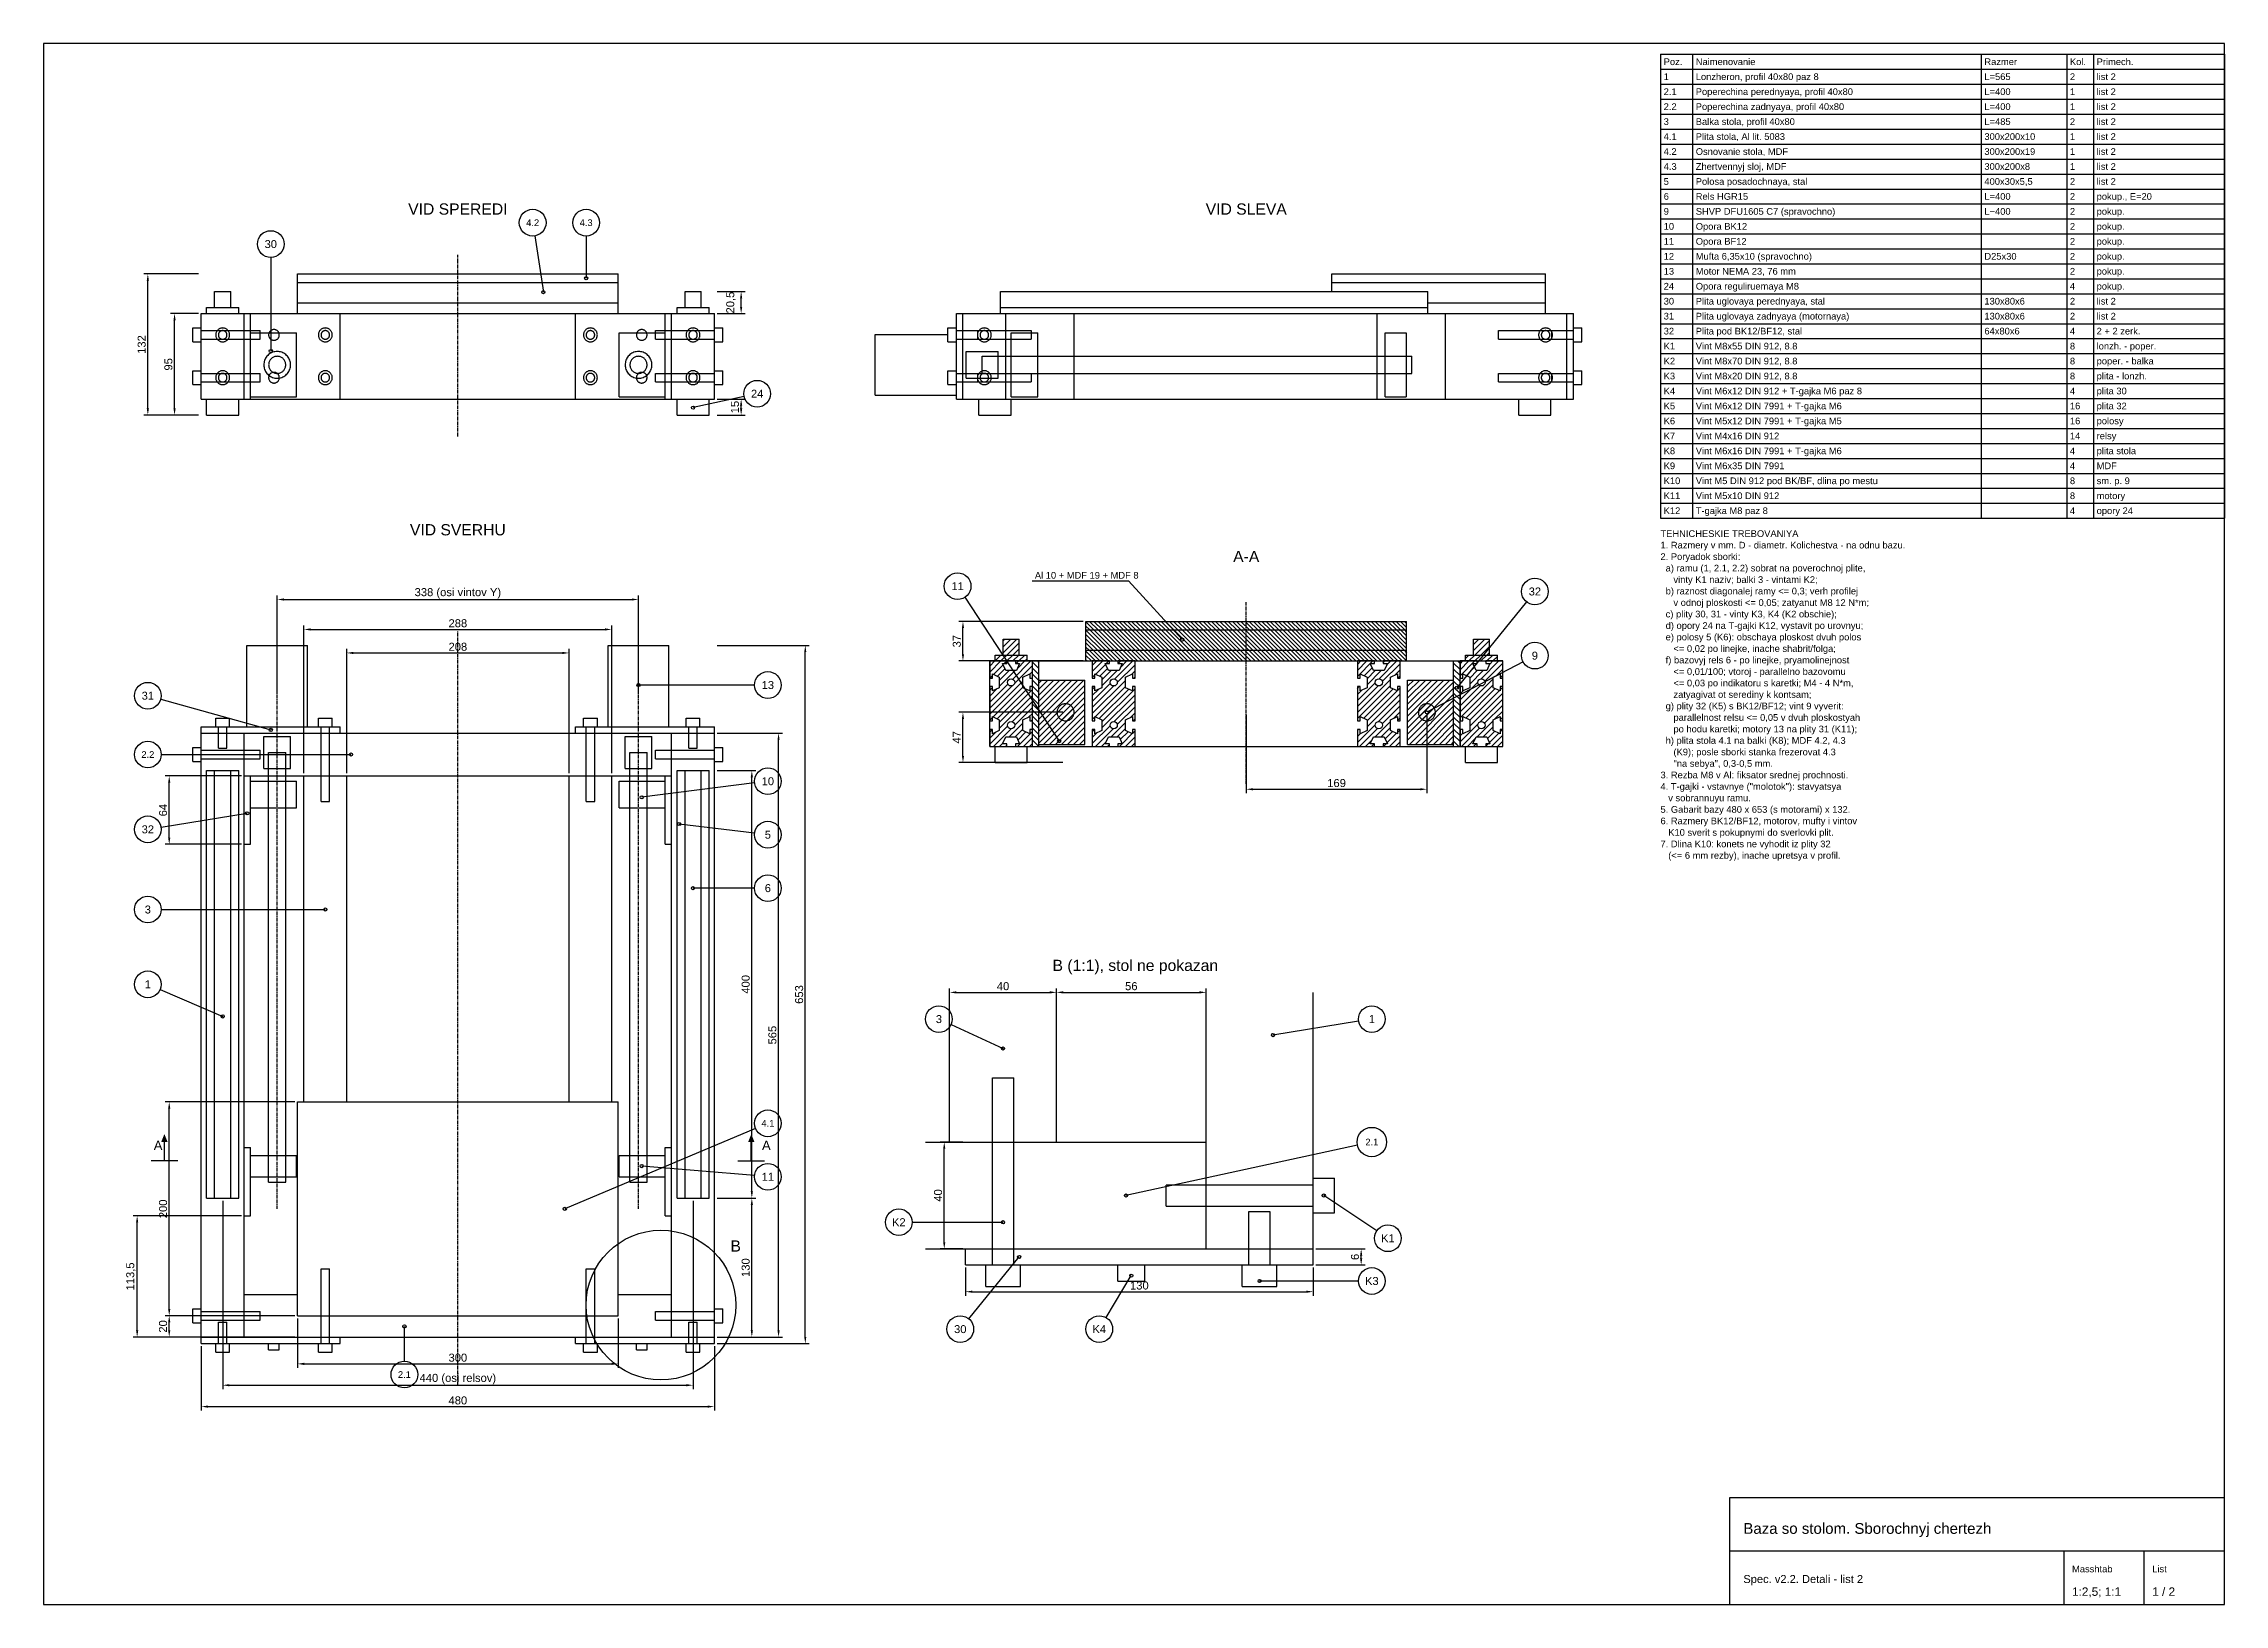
# Model space of a CAD drawing. Header units: millimetres. Extents: x 20 to 1736, y 5 to 589.
# Drawn here: x 20 to 836, y 5 to 589 of the extents above; entities that cross this region are included whole.
import ezdxf
from ezdxf.enums import TextEntityAlignment as Align

# ---------------------------------------------------------------- set-up
doc = ezdxf.new("R2010")
doc.units = ezdxf.units.MM
doc.header["$LTSCALE"] = 0.4
doc.linetypes.add('CENTER', pattern=[5.08, 3.175, -0.635, 0.635, -0.635])
doc.linetypes.add('DASHED', pattern=[1.524, 1.27, -0.254])
for name, color, linetype in [('Krepezh', 6, 'CONTINUOUS'), ('Nevidimye', 8, 'DASHED'), ('Osevye', 8, 'CENTER'), ('Privod', 134, 'CONTINUOUS'), ('Rama', 7, 'CONTINUOUS'), ('Ramka', 7, 'CONTINUOUS'), ('Razmery', 8, 'CONTINUOUS'), ('Relsy', 5, 'CONTINUOUS'), ('Shtrihovka', 8, 'CONTINUOUS'), ('SHVP', 1, 'CONTINUOUS'), ('Stol', 34, 'CONTINUOUS'), ('Tekst', 7, 'CONTINUOUS'), ('Tonkie', 8, 'CONTINUOUS'), ('Uzly', 94, 'CONTINUOUS')]:
    doc.layers.add(name, color=color, linetype=linetype)
doc.styles.add('CHERT', font='arial.ttf')
doc.dimstyles.new('T1', dxfattribs={"dimtxt": 3, "dimasz": 2.5, "dimexe": 1.5, "dimexo": 1, "dimgap": 0.8, "dimtad": 1, "dimtxsty": 'CHERT', "dimcen": 2.5, "dimazin": 3, "dimtfac": 1, "dimtmove": 0, "dimatfit": 3})

msp = doc.modelspace()

# ---------------------------------------------------------------- texts
at = {"layer": 'Tekst', "style": 'CHERT'}
for s, height, p in [('Poz.', 2.5, (626.2, 580.968)), ('Naimenovanie', 2.5, (638.2, 580.968)), ('Razmer', 2.5, (746.2, 580.968)), ('Kol.', 2.5, (778.2, 580.968)), ('Primech.', 2.5, (788.2, 580.968)), ('2.1', 2.5, (626.2, 569.768)), ('1', 2.5, (626.2, 575.368)), ('Lonzheron, profil 40x80 paz 8', 2.5, (638.2, 575.368)), ('Poperechina perednyaya, profil 40x80', 2.5, (638.2, 569.768)), ('L=565', 2.5, (746.2, 575.368)), ('L=400', 2.5, (746.2, 569.768)), ('2', 2.5, (778.2, 575.368)), ('1', 2.5, (778.2, 569.768)), ('list 2', 2.5, (788.2, 575.368)), ('list 2', 2.5, (788.2, 569.768)), ('2.2', 2.5, (626.2, 564.168)), ('Poperechina zadnyaya, profil 40x80', 2.5, (638.2, 564.168)), ('L=400', 2.5, (746.2, 564.168)), ('1', 2.5, (778.2, 564.168)), ('list 2', 2.5, (788.2, 564.168)), ('4.1', 2.5, (626.2, 552.968)), ('3', 2.5, (626.2, 558.568)), ('Balka stola, profil 40x80', 2.5, (638.2, 558.568)), ('Plita stola, Al lit. 5083', 2.5, (638.2, 552.968)), ('300x200x10', 2.5, (746.2, 552.968)), ('L=485', 2.5, (746.2, 558.568)), ('2', 2.5, (778.2, 558.568)), ('1', 2.5, (778.2, 552.968)), ('list 2', 2.5, (788.2, 558.568)), ('list 2', 2.5, (788.2, 552.968)), ('4.2', 2.5, (626.2, 547.368)), ('Osnovanie stola, MDF', 2.5, (638.2, 547.368)), ('300x200x19', 2.5, (746.2, 547.368)), ('1', 2.5, (778.2, 547.368)), ('list 2', 2.5, (788.2, 547.368)), ('4.3', 2.5, (626.2, 541.768)), ('5', 2.5, (626.2, 536.168)), ('Zhertvennyj sloj, MDF', 2.5, (638.2, 541.768)), ('Polosa posadochnaya, stal', 2.5, (638.2, 536.168)), ('400x30x5,5', 2.5, (746.2, 536.168)), ('300x200x8', 2.5, (746.2, 541.768)), ('2', 2.5, (778.2, 536.168)), ('1', 2.5, (778.2, 541.768)), ('list 2', 2.5, (788.2, 541.768)), ('list 2', 2.5, (788.2, 536.168)), ('6', 2.5, (626.2, 530.568)), ('Rels HGR15', 2.5, (638.2, 530.568)), ('L=400', 2.5, (746.2, 530.568)), ('2', 2.5, (778.2, 530.568)), ('pokup., E=20', 2.5, (788.2, 530.568)), ('9', 2.5, (626.2, 524.968)), ('SHVP DFU1605 C7 (spravochno)', 2.5, (638.2, 524.968)), ('L~400', 2.5, (746.2, 524.968)), ('2', 2.5, (778.2, 524.968)), ('pokup.', 2.5, (788.2, 524.968)), ('10', 2.5, (626.2, 519.368)), ('11', 2.5, (626.2, 513.768)), ('Opora BK12', 2.5, (638.2, 519.368)), ('Opora BF12', 2.5, (638.2, 513.768)), ('2', 2.5, (778.2, 519.368)), ('2', 2.5, (778.2, 513.768)), ('pokup.', 2.5, (788.2, 519.368)), ('pokup.', 2.5, (788.2, 513.768)), ('12', 2.5, (626.2, 508.168)), ('Mufta 6,35x10 (spravochno)', 2.5, (638.2, 508.168)), ('D25x30', 2.5, (746.2, 508.168)), ('2', 2.5, (778.2, 508.168)), ('pokup.', 2.5, (788.2, 508.168)), ('24', 2.5, (626.2, 496.968)), ('13', 2.5, (626.2, 502.568)), ('Opora reguliruemaya M8', 2.5, (638.2, 496.968)), ('Motor NEMA 23, 76 mm', 2.5, (638.2, 502.568)), ('4', 2.5, (778.2, 496.968)), ('2', 2.5, (778.2, 502.568)), ('pokup.', 2.5, (788.2, 502.568)), ('pokup.', 2.5, (788.2, 496.968)), ('30', 2.5, (626.2, 491.368)), ('Plita uglovaya perednyaya, stal', 2.5, (638.2, 491.368)), ('130x80x6', 2.5, (746.2, 491.368)), ('2', 2.5, (778.2, 491.368)), ('list 2', 2.5, (788.2, 491.368)), ('31', 2.5, (626.2, 485.768)), ('32', 2.5, (626.2, 480.168)), ('Plita uglovaya zadnyaya (motornaya)', 2.5, (638.2, 485.768)), ('Plita pod BK12/BF12, stal', 2.5, (638.2, 480.168)), ('64x80x6', 2.5, (746.2, 480.168)), ('130x80x6', 2.5, (746.2, 485.768)), ('4', 2.5, (778.2, 480.168)), ('2', 2.5, (778.2, 485.768)), ('2 + 2 zerk.', 2.5, (788.2, 480.168)), ('list 2', 2.5, (788.2, 485.768)), ('K1', 2.5, (626.2, 474.568)), ('Vint M8x55 DIN 912, 8.8', 2.5, (638.2, 474.568)), ('8', 2.5, (778.2, 474.568)), ('lonzh. - poper.', 2.5, (788.2, 474.568)), ('K2', 2.5, (626.2, 468.968)), ('K3', 2.5, (626.2, 463.368)), ('Vint M8x70 DIN 912, 8.8', 2.5, (638.2, 468.968)), ('Vint M8x20 DIN 912, 8.8', 2.5, (638.2, 463.368)), ('8', 2.5, (778.2, 468.968)), ('8', 2.5, (778.2, 463.368)), ('poper. - balka', 2.5, (788.2, 468.968)), ('plita - lonzh.', 2.5, (788.2, 463.368)), ('K4', 2.5, (626.2, 457.768)), ('Vint M6x12 DIN 912 + T-gajka M6 paz 8', 2.5, (638.2, 457.768)), ('4', 2.5, (778.2, 457.768)), ('plita 30', 2.5, (788.2, 457.768)), ('K5', 2.5, (626.2, 452.168)), ('K6', 2.5, (626.2, 446.568)), ('Vint M6x12 DIN 7991 + T-gajka M6', 2.5, (638.2, 452.168)), ('Vint M5x12 DIN 7991 + T-gajka M5', 2.5, (638.2, 446.568)), ('16', 2.5, (778.2, 452.168)), ('16', 2.5, (778.2, 446.568)), ('plita 32', 2.5, (788.2, 452.168)), ('polosy', 2.5, (788.2, 446.568)), ('K7', 2.5, (626.2, 440.968)), ('Vint M4x16 DIN 912', 2.5, (638.2, 440.968)), ('14', 2.5, (778.2, 440.968)), ('relsy', 2.5, (788.2, 440.968)), ('K8', 2.5, (626.2, 435.368)), ('Vint M6x16 DIN 7991 + T-gajka M6', 2.5, (638.2, 435.368)), ('4', 2.5, (778.2, 435.368)), ('plita stola', 2.5, (788.2, 435.368)), ('K9', 2.5, (626.2, 429.768)), ('K10', 2.5, (626.2, 424.168)), ('Vint M6x35 DIN 7991', 2.5, (638.2, 429.768)), ('Vint M5 DIN 912 pod BK/BF, dlina po mestu', 2.5, (638.2, 424.168)), ('4', 2.5, (778.2, 429.768)), ('8', 2.5, (778.2, 424.168)), ('sm. p. 9', 2.5, (788.2, 424.168)), ('MDF', 2.5, (788.2, 429.768)), ('K11', 2.5, (626.2, 418.568)), ('Vint M5x10 DIN 912', 2.5, (638.2, 418.568)), ('8', 2.5, (778.2, 418.568)), ('motory', 2.5, (788.2, 418.568)), ('K12', 2.5, (626.2, 412.968)), ('T-gajka M8 paz 8', 2.5, (638.2, 412.968)), ('4', 2.5, (778.2, 412.968)), ('opory 24', 2.5, (788.2, 412.968)), ('TEHNICHESKIE TREBOVANIYA', 2.5, (625, 404.4)), ('1. Razmery v mm. D - diametr. Kolichestva - na odnu bazu.', 2.5, (625, 400.1)), ('2. Poryadok sborki:', 2.5, (625, 395.8)), ('  a) ramu (1, 2.1, 2.2) sobrat na poverochnoj plite,', 2.5, (625, 391.5)), ('Al 10 + MDF 19 + MDF 8', 2.5, (390.9, 388.8)), ('  b) raznost diagonalej ramy <= 0,3; verh profilej', 2.5, (625, 382.9)), ('     vinty K1 naziv; balki 3 - vintami K2;', 2.5, (625, 387.2)), ('  c) plity 30, 31 - vinty K3, K4 (K2 obschie);', 2.5, (625, 374.3)), ('     v odnoj ploskosti <= 0,05; zatyanut M8 12 N*m;', 2.5, (625, 378.6)), ('  d) opory 24 na T-gajki K12, vystavit po urovnyu;', 2.5, (625, 370)), ('  e) polosy 5 (K6): obschaya ploskost dvuh polos', 2.5, (625, 365.7)), ('  f) bazovyj rels 6 - po linejke, pryamolinejnost', 2.5, (625, 357.1)), ('     <= 0,02 po linejke, inache shabrit/folga;', 2.5, (625, 361.4)), ('     <= 0,01/100; vtoroj - parallelno bazovomu', 2.5, (625, 352.8)), ('     <= 0,03 po indikatoru s karetki; M4 - 4 N*m,', 2.5, (625, 348.5)), ('     zatyagivat ot serediny k kontsam;', 2.5, (625, 344.2)), ('  g) plity 32 (K5) s BK12/BF12; vint 9 vyverit:', 2.5, (625, 339.9)), ('     parallelnost relsu <= 0,05 v dvuh ploskostyah', 2.5, (625, 335.6)), ('  h) plita stola 4.1 na balki (K8); MDF 4.2, 4.3', 2.5, (625, 327)), ('     po hodu karetki; motory 13 na plity 31 (K11);', 2.5, (625, 331.3)), ('     "na sebya", 0,3-0,5 mm.', 2.5, (625, 318.4)), ('     (K9); posle sborki stanka frezerovat 4.3', 2.5, (625, 322.7)), ('4. T-gajki - vstavnye ("molotok"): stavyatsya', 2.5, (625, 309.8)), ('3. Rezba M8 v Al: fiksator srednej prochnosti.', 2.5, (625, 314.1)), ('5. Gabarit bazy 480 x 653 (s motorami) x 132.', 2.5, (625, 301.2)), ('   v sobrannuyu ramu.', 2.5, (625, 305.5)), ('6. Razmery BK12/BF12, motorov, mufty i vintov', 2.5, (625, 296.9)), ('   K10 sverit s pokupnymi do sverlovki plit.', 2.5, (625, 292.6)), ('7. Dlina K10: konets ne vyhodit iz plity 32', 2.5, (625, 288.3)), ('   (<= 6 mm rezby), inache upretsya v profil.', 2.5, (625, 284)), ('A', 3.5, (61.2, 175)), ('A', 3.5, (288.8, 175)), ('B', 4.2, (277, 137)), ('Baza so stolom. Sborochnyj chertezh', 4.025, (656, 31.4)), ('Masshtab', 2.5, (779, 17)), ('List', 2.5, (809, 17)), ('Spec. v2.2. Detali - list 2', 2.975, (656, 13)), ('1:2,5; 1:1', 3.15, (779, 8.2)), ('1 / 2', 3.15, (809, 8.2))]:
    msp.add_text(s, height=height, dxfattribs=at).set_placement(p)
for s, p in [('VID SPEREDI', (175, 525)), ('VID SLEVA', (470, 525)), ('VID SVERHU', (175, 405)), ('A-A', (470, 395)), ('B (1:1), stol ne pokazan', (428.5, 242))]:
    msp.add_text(s, height=4.2, dxfattribs=at).set_placement(p, align=Align.CENTER)
for s, height, p in [('4.2', 2.5, (203, 522)), ('4.3', 2.5, (223, 522)), ('30', 2.975, (105, 514)), ('24', 2.975, (287, 458)), ('11', 2.975, (362, 386)), ('32', 2.975, (578, 384)), ('9', 2.975, (578, 360)), ('31', 2.975, (59, 345)), ('13', 2.975, (291, 349)), ('2.2', 2.5, (59, 323)), ('10', 2.975, (291, 313)), ('32', 2.975, (59, 295)), ('5', 2.975, (291, 293)), ('6', 2.975, (291, 273)), ('3', 2.975, (59, 265)), ('1', 2.975, (59, 237)), ('3', 2.975, (355, 224)), ('1', 2.975, (517, 224)), ('4.1', 2.5, (291, 185)), ('2.1', 2.5, (517, 178)), ('11', 2.975, (291, 165)), ('K2', 2.975, (340, 148)), ('K1', 2.975, (523, 142)), ('K3', 2.975, (517, 126)), ('30', 2.975, (363, 108)), ('K4', 2.975, (415, 108)), ('2.1', 2.5, (155, 91))]:
    msp.add_text(s, height=height, dxfattribs=at).set_placement(p, align=Align.MIDDLE_CENTER)

# ---------------------------------------------------------------- dimensions: what is measured, and where the dimension line sits
at = {"layer": 'Razmery'}
for base, p1, p2, text, override in [((59, 450), (79, 450), (79, 502.8), '132', {"dimlfac": 2.5}), ((281, 488), (271, 488), (271, 496.2), '20,5', {"dimlfac": 2.5}), ((69, 450), (79, 450), (79, 488), '95', {"dimlfac": 2.5}), ((281, 450), (271, 450), (271, 456), '15', {"dimlfac": 2.5}), ((364, 358), (410, 358), (410, 372.8), '37', {"dimlfac": 2.5}), ((305, 102.6), (271, 102.6), (271, 363.8), '653', {"dimlfac": 2.5}), ((364, 320), (402.4, 320), (402.4, 338.8), '47', {"dimlfac": 2.5}), ((295, 105), (271, 105), (271, 331), '565', {"dimlfac": 2.5}), ((67, 289.4), (95, 289.4), (95, 315), '64', {"dimlfac": 2.5}), ((285, 157), (271, 157), (271, 317), '400', {"dimlfac": 2.5}), ((67, 113), (115, 113), (115, 193), '200', {"dimlfac": 2.5}), ((357, 138), (365, 138), (365, 178), '40', {"dimlfac": 1}), ((285, 105), (271, 105), (271, 157), '130', {"dimlfac": 2.5}), ((55, 105), (95, 105), (95, 150.4), '113,5', {"dimlfac": 2.5}), ((513, 132), (495, 132), (495, 138), '6', {"dimlfac": 1}), ((67, 105), (115, 105), (115, 113), '20', {"dimlfac": 2.5})]:
    msp.add_linear_dim(base=base, p1=p1, p2=p2, angle=90, text=text, dimstyle='T1', override=override, dxfattribs=at).render()
for base, p1, p2, text, override in [((107.4, 381), (107.4, 345), (242.6, 345), '338 (osi vintov Y)', {"dimlfac": 2.5}), ((117.4, 369.8), (117.4, 315), (232.6, 315), '288', {"dimlfac": 2.5}), ((133.4, 361), (133.4, 315), (216.6, 315), '208', {"dimlfac": 2.5}), ((470, 310), (470, 338.8), (537.6, 338.8), '169', {"dimlfac": 2.5}), ((359, 234), (359, 178), (399, 178), '40', {"dimlfac": 1}), ((399, 234), (399, 178), (455, 178), '56', {"dimlfac": 1}), ((87, 87), (87, 157), (263, 157), '440 (osi relsov)', {"dimlfac": 2.5}), ((365, 122), (365, 132), (495, 132), '130', {"dimlfac": 1}), ((115, 95), (115, 113), (235, 113), '300', {"dimlfac": 2.5}), ((79, 79), (79, 102.6), (271, 102.6), '480', {"dimlfac": 2.5})]:
    msp.add_linear_dim(base=base, p1=p1, p2=p2, text=text, dimstyle='T1', override=override, dxfattribs=at).render()

# ---------------------------------------------------------------- hatches: boundary and pattern name
at = {"layer": 'Shtrihovka'}
h = msp.add_hatch(dxfattribs=at)
h.set_pattern_fill('ANSI31', scale=0.35, angle=90)
h.paths.add_polyline_path([(410, 369.6), (530, 369.6), (530, 372.8), (410, 372.8)])
h = msp.add_hatch(dxfattribs=at)
h.set_pattern_fill('ANSI31', scale=0.35, angle=90)
h.paths.add_polyline_path([(410, 362), (530, 362), (530, 369.6), (410, 369.6)])
h = msp.add_hatch(dxfattribs=at)
h.set_pattern_fill('ANSI31', scale=0.5)
h.paths.add_polyline_path([(376, 358), (388, 358), (388, 360.2), (376, 360.2)])
h = msp.add_hatch(dxfattribs=at)
h.set_pattern_fill('ANSI31', scale=0.5)
h.paths.add_polyline_path([(379, 360.2), (385, 360.2), (385, 366.2), (379, 366.2)])
h = msp.add_hatch(dxfattribs=at)
h.set_pattern_fill('ANSI31', scale=0.35, angle=90)
h.paths.add_polyline_path([(410, 358), (530, 358), (530, 362), (410, 362)])
h = msp.add_hatch(dxfattribs=at)
h.set_pattern_fill('ANSI31', scale=0.5)
h.paths.add_polyline_path([(552, 358), (564, 358), (564, 360.2), (552, 360.2)])
h = msp.add_hatch(dxfattribs=at)
h.set_pattern_fill('ANSI31', scale=0.5)
h.paths.add_polyline_path([(555, 360.2), (561, 360.2), (561, 366.2), (555, 366.2)])
h = msp.add_hatch(dxfattribs=at)
h.set_pattern_fill('ANSI31', scale=0.5)
h.paths.add_polyline_path([(374, 326), (380.4, 326), (380.4, 327), (378.8, 327), (380, 329.6), (384, 329.6), (385.2, 327), (383.6, 327), (383.6, 326), (390, 326), (390, 332.4), (389, 332.4), (389, 330.8), (386.4, 332), (386.4, 336), (389, 337.2), (389, 335.6), (390, 335.6), (390, 348.4), (389, 348.4), (389, 346.8), (386.4, 348), (386.4, 352), (389, 353.2), (389, 351.6), (390, 351.6), (390, 358), (383.6, 358), (383.6, 357), (385.2, 357), (384, 354.4), (380, 354.4), (378.8, 357), (380.4, 357), (380.4, 358), (374, 358), (374, 351.6), (375, 351.6), (375, 353.2), (377.6, 352), (377.6, 348), (375, 346.8), (375, 348.4), (374, 348.4), (374, 335.6), (375, 335.6), (375, 337.2), (377.6, 336), (377.6, 332), (375, 330.8), (375, 332.4), (374, 332.4)])
h.paths.add_polyline_path([(383.36, 334), (383.3137, 334.352), (383.1778, 334.68), (382.9617, 334.9617), (382.68, 335.1778), (382.352, 335.3137), (382, 335.36), (381.648, 335.3137), (381.32, 335.1778), (381.0383, 334.9617), (380.8222, 334.68), (380.6863, 334.352), (380.64, 334), (380.6863, 333.648), (380.8222, 333.32), (381.0383, 333.0383), (381.32, 332.8222), (381.648, 332.6863), (382, 332.64), (382.352, 332.6863), (382.68, 332.8222), (382.9617, 333.0383), (383.1778, 333.32), (383.3137, 333.648)], flags=16)
h.paths.add_polyline_path([(383.36, 350), (383.3137, 350.352), (383.1778, 350.68), (382.9617, 350.9617), (382.68, 351.1778), (382.352, 351.3137), (382, 351.36), (381.648, 351.3137), (381.32, 351.1778), (381.0383, 350.9617), (380.8222, 350.68), (380.6863, 350.352), (380.64, 350), (380.6863, 349.648), (380.8222, 349.32), (381.0383, 349.0383), (381.32, 348.8222), (381.648, 348.6863), (382, 348.64), (382.352, 348.6863), (382.68, 348.8222), (382.9617, 349.0383), (383.1778, 349.32), (383.3137, 349.648)], flags=16)
h = msp.add_hatch(dxfattribs=at)
h.set_pattern_fill('ANSI31', scale=0.5, angle=90)
h.paths.add_polyline_path([(390, 326), (392.4, 326), (392.4, 358), (390, 358)])
h = msp.add_hatch(dxfattribs=at)
h.set_pattern_fill('ANSI31', scale=0.5)
h.paths.add_polyline_path([(412.4, 326), (418.8, 326), (418.8, 327), (417.2, 327), (418.4, 329.6), (422.4, 329.6), (423.6, 327), (422, 327), (422, 326), (428.4, 326), (428.4, 332.4), (427.4, 332.4), (427.4, 330.8), (424.8, 332), (424.8, 336), (427.4, 337.2), (427.4, 335.6), (428.4, 335.6), (428.4, 348.4), (427.4, 348.4), (427.4, 346.8), (424.8, 348), (424.8, 352), (427.4, 353.2), (427.4, 351.6), (428.4, 351.6), (428.4, 358), (422, 358), (422, 357), (423.6, 357), (422.4, 354.4), (418.4, 354.4), (417.2, 357), (418.8, 357), (418.8, 358), (412.4, 358), (412.4, 351.6), (413.4, 351.6), (413.4, 353.2), (416, 352), (416, 348), (413.4, 346.8), (413.4, 348.4), (412.4, 348.4), (412.4, 335.6), (413.4, 335.6), (413.4, 337.2), (416, 336), (416, 332), (413.4, 330.8), (413.4, 332.4), (412.4, 332.4)])
h.paths.add_polyline_path([(421.76, 334), (421.7137, 334.352), (421.5778, 334.68), (421.3617, 334.9617), (421.08, 335.1778), (420.752, 335.3137), (420.4, 335.36), (420.048, 335.3137), (419.72, 335.1778), (419.4383, 334.9617), (419.2222, 334.68), (419.0863, 334.352), (419.04, 334), (419.0863, 333.648), (419.2222, 333.32), (419.4383, 333.0383), (419.72, 332.8222), (420.048, 332.6863), (420.4, 332.64), (420.752, 332.6863), (421.08, 332.8222), (421.3617, 333.0383), (421.5778, 333.32), (421.7137, 333.648)], flags=16)
h.paths.add_polyline_path([(421.76, 350), (421.7137, 350.352), (421.5778, 350.68), (421.3617, 350.9617), (421.08, 351.1778), (420.752, 351.3137), (420.4, 351.36), (420.048, 351.3137), (419.72, 351.1778), (419.4383, 350.9617), (419.2222, 350.68), (419.0863, 350.352), (419.04, 350), (419.0863, 349.648), (419.2222, 349.32), (419.4383, 349.0383), (419.72, 348.8222), (420.048, 348.6863), (420.4, 348.64), (420.752, 348.6863), (421.08, 348.8222), (421.3617, 349.0383), (421.5778, 349.32), (421.7137, 349.648)], flags=16)
h = msp.add_hatch(dxfattribs=at)
h.set_pattern_fill('ANSI31', scale=0.5)
h.paths.add_polyline_path([(511.6, 326), (518, 326), (518, 327), (516.4, 327), (517.6, 329.6), (521.6, 329.6), (522.8, 327), (521.2, 327), (521.2, 326), (527.6, 326), (527.6, 332.4), (526.6, 332.4), (526.6, 330.8), (524, 332), (524, 336), (526.6, 337.2), (526.6, 335.6), (527.6, 335.6), (527.6, 348.4), (526.6, 348.4), (526.6, 346.8), (524, 348), (524, 352), (526.6, 353.2), (526.6, 351.6), (527.6, 351.6), (527.6, 358), (521.2, 358), (521.2, 357), (522.8, 357), (521.6, 354.4), (517.6, 354.4), (516.4, 357), (518, 357), (518, 358), (511.6, 358), (511.6, 351.6), (512.6, 351.6), (512.6, 353.2), (515.2, 352), (515.2, 348), (512.6, 346.8), (512.6, 348.4), (511.6, 348.4), (511.6, 335.6), (512.6, 335.6), (512.6, 337.2), (515.2, 336), (515.2, 332), (512.6, 330.8), (512.6, 332.4), (511.6, 332.4)])
h.paths.add_polyline_path([(520.96, 334), (520.9137, 334.352), (520.7778, 334.68), (520.5617, 334.9617), (520.28, 335.1778), (519.952, 335.3137), (519.6, 335.36), (519.248, 335.3137), (518.92, 335.1778), (518.6383, 334.9617), (518.4222, 334.68), (518.2863, 334.352), (518.24, 334), (518.2863, 333.648), (518.4222, 333.32), (518.6383, 333.0383), (518.92, 332.8222), (519.248, 332.6863), (519.6, 332.64), (519.952, 332.6863), (520.28, 332.8222), (520.5617, 333.0383), (520.7778, 333.32), (520.9137, 333.648)], flags=16)
h.paths.add_polyline_path([(520.96, 350), (520.9137, 350.352), (520.7778, 350.68), (520.5617, 350.9617), (520.28, 351.1778), (519.952, 351.3137), (519.6, 351.36), (519.248, 351.3137), (518.92, 351.1778), (518.6383, 350.9617), (518.4222, 350.68), (518.2863, 350.352), (518.24, 350), (518.2863, 349.648), (518.4222, 349.32), (518.6383, 349.0383), (518.92, 348.8222), (519.248, 348.6863), (519.6, 348.64), (519.952, 348.6863), (520.28, 348.8222), (520.5617, 349.0383), (520.7778, 349.32), (520.9137, 349.648)], flags=16)
h = msp.add_hatch(dxfattribs=at)
h.set_pattern_fill('ANSI31', scale=0.5, angle=90)
h.paths.add_polyline_path([(547.6, 326), (550, 326), (550, 358), (547.6, 358)])
h = msp.add_hatch(dxfattribs=at)
h.set_pattern_fill('ANSI31', scale=0.5)
h.paths.add_polyline_path([(550, 326), (556.4, 326), (556.4, 327), (554.8, 327), (556, 329.6), (560, 329.6), (561.2, 327), (559.6, 327), (559.6, 326), (566, 326), (566, 332.4), (565, 332.4), (565, 330.8), (562.4, 332), (562.4, 336), (565, 337.2), (565, 335.6), (566, 335.6), (566, 348.4), (565, 348.4), (565, 346.8), (562.4, 348), (562.4, 352), (565, 353.2), (565, 351.6), (566, 351.6), (566, 358), (559.6, 358), (559.6, 357), (561.2, 357), (560, 354.4), (556, 354.4), (554.8, 357), (556.4, 357), (556.4, 358), (550, 358), (550, 351.6), (551, 351.6), (551, 353.2), (553.6, 352), (553.6, 348), (551, 346.8), (551, 348.4), (550, 348.4), (550, 335.6), (551, 335.6), (551, 337.2), (553.6, 336), (553.6, 332), (551, 330.8), (551, 332.4), (550, 332.4)])
h.paths.add_polyline_path([(559.36, 334), (559.3137, 334.352), (559.1778, 334.68), (558.9617, 334.9617), (558.68, 335.1778), (558.352, 335.3137), (558, 335.36), (557.648, 335.3137), (557.32, 335.1778), (557.0383, 334.9617), (556.8222, 334.68), (556.6863, 334.352), (556.64, 334), (556.6863, 333.648), (556.8222, 333.32), (557.0383, 333.0383), (557.32, 332.8222), (557.648, 332.6863), (558, 332.64), (558.352, 332.6863), (558.68, 332.8222), (558.9617, 333.0383), (559.1778, 333.32), (559.3137, 333.648)], flags=16)
h.paths.add_polyline_path([(559.36, 350), (559.3137, 350.352), (559.1778, 350.68), (558.9617, 350.9617), (558.68, 351.1778), (558.352, 351.3137), (558, 351.36), (557.648, 351.3137), (557.32, 351.1778), (557.0383, 350.9617), (556.8222, 350.68), (556.6863, 350.352), (556.64, 350), (556.6863, 349.648), (556.8222, 349.32), (557.0383, 349.0383), (557.32, 348.8222), (557.648, 348.6863), (558, 348.64), (558.352, 348.6863), (558.68, 348.8222), (558.9617, 349.0383), (559.1778, 349.32), (559.3137, 349.648)], flags=16)
h = msp.add_hatch(dxfattribs=at)
h.set_pattern_fill('ANSI31', scale=0.5)
h.paths.add_polyline_path([(392.4, 326.8), (409.6, 326.8), (409.6, 350.8), (392.4, 350.8)])
h = msp.add_hatch(dxfattribs=at)
h.set_pattern_fill('ANSI31', scale=0.5)
h.paths.add_polyline_path([(530.4, 326.8), (547.6, 326.8), (547.6, 350.8), (530.4, 350.8)])
h = msp.add_hatch(dxfattribs=at)
h.set_pattern_fill('ANSI31', scale=0.5)
h.paths.add_polyline_path([(405.6, 338.8), (405.491, 339.6282), (405.1713, 340.4), (404.6627, 341.0627), (404, 341.5713), (403.2282, 341.891), (402.4, 342), (401.5718, 341.891), (400.8, 341.5713), (400.1373, 341.0627), (399.6287, 340.4), (399.309, 339.6282), (399.2, 338.8), (399.309, 337.9718), (399.6287, 337.2), (400.1373, 336.5373), (400.8, 336.0287), (401.5718, 335.709), (402.4, 335.6), (403.2282, 335.709), (404, 336.0287), (404.6627, 336.5373), (405.1713, 337.2), (405.491, 337.9718)])
h = msp.add_hatch(dxfattribs=at)
h.set_pattern_fill('ANSI31', scale=0.5)
h.paths.add_polyline_path([(540.8, 338.8), (540.691, 339.6282), (540.3713, 340.4), (539.8627, 341.0627), (539.2, 341.5713), (538.4282, 341.891), (537.6, 342), (536.7718, 341.891), (536, 341.5713), (535.3373, 341.0627), (534.8287, 340.4), (534.509, 339.6282), (534.4, 338.8), (534.509, 337.9718), (534.8287, 337.2), (535.3373, 336.5373), (536, 336.0287), (536.7718, 335.709), (537.6, 335.6), (538.4282, 335.709), (539.2, 336.0287), (539.8627, 336.5373), (540.3713, 337.2), (540.691, 337.9718)])

# ---------------------------------------------------------------- linework, layer by layer
at = {"layer": 'Krepezh'}
for p, q in [((75.8, 482.6), (79, 482.6)), ((75.8, 477.4), (75.8, 482.6)), ((75.8, 482.6), (79, 482.6)), ((75.8, 477.4), (75.8, 482.6)), ((79, 477.4), (79, 482.6)), ((79, 477.4), (79, 482.6)), ((79, 478.4), (79, 481.6)), ((79, 478.4), (79, 481.6)), ((84.8702, 481.4913), (84.7483, 481.3)), ((85.0083, 481.6712), (84.8702, 481.4913)), ((85.1615, 481.8385), (85.0083, 481.6712)), ((85.3288, 481.9917), (85.1615, 481.8385)), ((85.5087, 482.1298), (85.3288, 481.9917)), ((85.7, 482.2517), (85.5087, 482.1298)), ((85.9012, 482.3564), (85.7, 482.2517)), ((86.1107, 482.4432), (85.9012, 482.3564)), ((86.3271, 482.5114), (86.1107, 482.4432)), ((86.5485, 482.5605), (86.3271, 482.5114)), ((86.7734, 482.5901), (86.5485, 482.5605)), ((87, 482.6), (86.7734, 482.5901)), ((87.2266, 482.5901), (87, 482.6)), ((87.4515, 482.5605), (87.2266, 482.5901)), ((87.6729, 482.5114), (87.4515, 482.5605)), ((87.8893, 482.4432), (87.6729, 482.5114)), ((88.0988, 482.3564), (87.8893, 482.4432)), ((88.3, 482.2517), (88.0988, 482.3564)), ((88.4913, 482.1298), (88.3, 482.2517)), ((88.6712, 481.9917), (88.4913, 482.1298)), ((88.8385, 481.8385), (88.6712, 481.9917)), ((88.9917, 481.6712), (88.8385, 481.8385)), ((89.1298, 481.4913), (88.9917, 481.6712)), ((89.2517, 481.3), (89.1298, 481.4913)), ((104.9144, 481.5321), (104.7858, 481.4142)), ((105.0528, 481.6383), (104.9144, 481.5321)), ((105.2, 481.7321), (105.0528, 481.6383)), ((105.3548, 481.8126), (105.2, 481.7321)), ((105.516, 481.8794), (105.3548, 481.8126)), ((105.6824, 481.9319), (105.516, 481.8794)), ((105.8527, 481.9696), (105.6824, 481.9319)), ((106.0257, 481.9924), (105.8527, 481.9696)), ((106.2, 482), (106.0257, 481.9924)), ((106.3743, 481.9924), (106.2, 482)), ((106.5473, 481.9696), (106.3743, 481.9924)), ((106.7176, 481.9319), (106.5473, 481.9696)), ((106.884, 481.8794), (106.7176, 481.9319)), ((107.0452, 481.8126), (106.884, 481.8794)), ((107.2, 481.7321), (107.0452, 481.8126)), ((107.3472, 481.6383), (107.2, 481.7321)), ((107.4856, 481.5321), (107.3472, 481.6383)), ((107.6142, 481.4142), (107.4856, 481.5321)), ((123.2702, 481.4913), (123.1483, 481.3)), ((123.4083, 481.6712), (123.2702, 481.4913)), ((123.5615, 481.8385), (123.4083, 481.6712)), ((123.7288, 481.9917), (123.5615, 481.8385)), ((123.9087, 482.1298), (123.7288, 481.9917)), ((124.1, 482.2517), (123.9087, 482.1298)), ((124.3012, 482.3564), (124.1, 482.2517)), ((124.5107, 482.4432), (124.3012, 482.3564)), ((124.7271, 482.5114), (124.5107, 482.4432)), ((124.9485, 482.5605), (124.7271, 482.5114)), ((125.1734, 482.5901), (124.9485, 482.5605)), ((125.4, 482.6), (125.1734, 482.5901)), ((125.6266, 482.5901), (125.4, 482.6)), ((125.8515, 482.5605), (125.6266, 482.5901)), ((126.0729, 482.5114), (125.8515, 482.5605)), ((126.2893, 482.4432), (126.0729, 482.5114)), ((126.4988, 482.3564), (126.2893, 482.4432)), ((126.7, 482.2517), (126.4988, 482.3564)), ((126.8913, 482.1298), (126.7, 482.2517)), ((127.0712, 481.9917), (126.8913, 482.1298)), ((127.2385, 481.8385), (127.0712, 481.9917)), ((127.3917, 481.6712), (127.2385, 481.8385)), ((127.5298, 481.4913), (127.3917, 481.6712)), ((127.6517, 481.3), (127.5298, 481.4913)), ((222.4702, 481.4913), (222.3483, 481.3)), ((222.6083, 481.6712), (222.4702, 481.4913)), ((222.7615, 481.8385), (222.6083, 481.6712)), ((222.9288, 481.9917), (222.7615, 481.8385)), ((223.1087, 482.1298), (222.9288, 481.9917)), ((223.3, 482.2517), (223.1087, 482.1298)), ((223.5012, 482.3564), (223.3, 482.2517)), ((223.7107, 482.4432), (223.5012, 482.3564)), ((223.9271, 482.5114), (223.7107, 482.4432)), ((224.1485, 482.5605), (223.9271, 482.5114)), ((224.3734, 482.5901), (224.1485, 482.5605)), ((224.6, 482.6), (224.3734, 482.5901)), ((224.8266, 482.5901), (224.6, 482.6)), ((225.0515, 482.5605), (224.8266, 482.5901)), ((225.2729, 482.5114), (225.0515, 482.5605)), ((225.4893, 482.4432), (225.2729, 482.5114)), ((225.6988, 482.3564), (225.4893, 482.4432)), ((225.9, 482.2517), (225.6988, 482.3564)), ((226.0913, 482.1298), (225.9, 482.2517)), ((226.2712, 481.9917), (226.0913, 482.1298)), ((226.4385, 481.8385), (226.2712, 481.9917)), ((226.5917, 481.6712), (226.4385, 481.8385)), ((226.7298, 481.4913), (226.5917, 481.6712)), ((226.8517, 481.3), (226.7298, 481.4913)), ((242.5144, 481.5321), (242.3858, 481.4142)), ((242.6528, 481.6383), (242.5144, 481.5321)), ((242.8, 481.7321), (242.6528, 481.6383)), ((242.9548, 481.8126), (242.8, 481.7321)), ((243.116, 481.8794), (242.9548, 481.8126)), ((243.2824, 481.9319), (243.116, 481.8794)), ((243.4527, 481.9696), (243.2824, 481.9319)), ((243.6257, 481.9924), (243.4527, 481.9696)), ((243.8, 482), (243.6257, 481.9924)), ((243.9743, 481.9924), (243.8, 482)), ((244.1473, 481.9696), (243.9743, 481.9924)), ((244.3176, 481.9319), (244.1473, 481.9696)), ((244.484, 481.8794), (244.3176, 481.9319)), ((244.6452, 481.8126), (244.484, 481.8794)), ((244.8, 481.7321), (244.6452, 481.8126)), ((244.9472, 481.6383), (244.8, 481.7321)), ((245.0856, 481.5321), (244.9472, 481.6383)), ((245.2142, 481.4142), (245.0856, 481.5321)), ((260.8702, 481.4913), (260.7483, 481.3)), ((261.0083, 481.6712), (260.8702, 481.4913)), ((261.1615, 481.8385), (261.0083, 481.6712)), ((261.3288, 481.9917), (261.1615, 481.8385)), ((261.5087, 482.1298), (261.3288, 481.9917)), ((261.7, 482.2517), (261.5087, 482.1298)), ((261.9012, 482.3564), (261.7, 482.2517)), ((262.1107, 482.4432), (261.9012, 482.3564)), ((262.3271, 482.5114), (262.1107, 482.4432)), ((262.5485, 482.5605), (262.3271, 482.5114)), ((262.7734, 482.5901), (262.5485, 482.5605)), ((263, 482.6), (262.7734, 482.5901)), ((263.2266, 482.5901), (263, 482.6)), ((263.4515, 482.5605), (263.2266, 482.5901)), ((263.6729, 482.5114), (263.4515, 482.5605)), ((263.8893, 482.4432), (263.6729, 482.5114)), ((264.0988, 482.3564), (263.8893, 482.4432)), ((264.3, 482.2517), (264.0988, 482.3564)), ((264.4913, 482.1298), (264.3, 482.2517)), ((264.6712, 481.9917), (264.4913, 482.1298)), ((264.8385, 481.8385), (264.6712, 481.9917)), ((264.9917, 481.6712), (264.8385, 481.8385)), ((265.1298, 481.4913), (264.9917, 481.6712)), ((265.2517, 481.3), (265.1298, 481.4913)), ((271, 482.6), (274.2, 482.6)), ((271, 477.4), (271, 482.6)), ((271, 482.6), (274.2, 482.6)), ((271, 477.4), (271, 482.6)), ((271, 478.4), (271, 481.6)), ((271, 478.4), (271, 481.6)), ((274.2, 477.4), (274.2, 482.6)), ((274.2, 477.4), (274.2, 482.6)), ((358.4, 482.6), (361.6, 482.6)), ((358.4, 480.2), (358.4, 482.6)), ((358.4, 482.6), (361.6, 482.6)), ((358.4, 477.4), (358.4, 482.6)), ((358.4, 482.6), (361.6, 482.6)), ((358.4, 480.2), (358.4, 482.6)), ((358.4, 482.6), (361.6, 482.6)), ((358.4, 480.2), (358.4, 482.6)), ((361.6, 477.4), (361.6, 482.6)), ((361.6, 477.4), (361.6, 482.6)), ((361.6, 477.4), (361.6, 482.6)), ((361.6, 477.4), (361.6, 482.6)), ((361.6, 478.4), (361.6, 481.6)), ((361.6, 478.4), (361.6, 481.6)), ((361.6, 478.4), (361.6, 481.6)), ((361.6, 478.4), (361.6, 481.6)), ((369.8702, 481.4913), (369.7483, 481.3)), ((370.0083, 481.6712), (369.8702, 481.4913)), ((370.1615, 481.8385), (370.0083, 481.6712)), ((370.3288, 481.9917), (370.1615, 481.8385)), ((370.5087, 482.1298), (370.3288, 481.9917)), ((370.7, 482.2517), (370.5087, 482.1298)), ((370.9012, 482.3564), (370.7, 482.2517)), ((371.1107, 482.4432), (370.9012, 482.3564)), ((371.3271, 482.5114), (371.1107, 482.4432)), ((371.5485, 482.5605), (371.3271, 482.5114)), ((371.7734, 482.5901), (371.5485, 482.5605)), ((372, 482.6), (371.7734, 482.5901)), ((372.2266, 482.5901), (372, 482.6)), ((372.4515, 482.5605), (372.2266, 482.5901)), ((372.6729, 482.5114), (372.4515, 482.5605)), ((372.8893, 482.4432), (372.6729, 482.5114)), ((373.0988, 482.3564), (372.8893, 482.4432)), ((373.3, 482.2517), (373.0988, 482.3564)), ((373.4913, 482.1298), (373.3, 482.2517)), ((373.6712, 481.9917), (373.4913, 482.1298)), ((373.8385, 481.8385), (373.6712, 481.9917)), ((373.9917, 481.6712), (373.8385, 481.8385)), ((374.1298, 481.4913), (373.9917, 481.6712)), ((374.2517, 481.3), (374.1298, 481.4913)), ((579.8702, 481.4913), (579.7483, 481.3)), ((580.0083, 481.6712), (579.8702, 481.4913)), ((580.1615, 481.8385), (580.0083, 481.6712)), ((580.3288, 481.9917), (580.1615, 481.8385)), ((580.5087, 482.1298), (580.3288, 481.9917)), ((580.7, 482.2517), (580.5087, 482.1298)), ((580.9012, 482.3564), (580.7, 482.2517)), ((581.1107, 482.4432), (580.9012, 482.3564)), ((581.3271, 482.5114), (581.1107, 482.4432)), ((581.5485, 482.5605), (581.3271, 482.5114)), ((581.7734, 482.5901), (581.5485, 482.5605)), ((582, 482.6), (581.7734, 482.5901)), ((582.2266, 482.5901), (582, 482.6)), ((582.4515, 482.5605), (582.2266, 482.5901)), ((582.6729, 482.5114), (582.4515, 482.5605)), ((582.8893, 482.4432), (582.6729, 482.5114)), ((583.0988, 482.3564), (582.8893, 482.4432)), ((583.3, 482.2517), (583.0988, 482.3564)), ((583.4913, 482.1298), (583.3, 482.2517)), ((583.6712, 481.9917), (583.4913, 482.1298)), ((583.8385, 481.8385), (583.6712, 481.9917)), ((583.9917, 481.6712), (583.8385, 481.8385)), ((584.1298, 481.4913), (583.9917, 481.6712)), ((584.2517, 481.3), (584.1298, 481.4913)), ((592.4, 482.6), (595.6, 482.6)), ((592.4, 477.4), (592.4, 482.6)), ((592.4, 482.6), (595.6, 482.6)), ((592.4, 477.4), (592.4, 482.6)), ((592.4, 482.6), (595.6, 482.6)), ((592.4, 477.4), (592.4, 482.6)), ((592.4, 482.6), (595.6, 482.6)), ((592.4, 477.4), (592.4, 482.6)), ((592.4, 478), (592.4, 482)), ((592.4, 478), (592.4, 482)), ((592.4, 478.4), (592.4, 481.6)), ((592.4, 478.4), (592.4, 481.6)), ((592.4, 478.4), (592.4, 481.6)), ((592.4, 478.4), (592.4, 481.6)), ((595.6, 477.4), (595.6, 482.6)), ((595.6, 477.4), (595.6, 482.6)), ((595.6, 477.4), (595.6, 482.6)), ((595.6, 477.4), (595.6, 482.6)), ((75.8, 477.4), (79, 477.4)), ((75.8, 477.4), (79, 477.4)), ((84.4099, 480.2266), (84.4, 480)), ((84.4, 480), (84.4099, 479.7734)), ((84.4395, 480.4515), (84.4099, 480.2266)), ((84.4099, 479.7734), (84.4395, 479.5485)), ((84.4886, 480.6729), (84.4395, 480.4515)), ((84.4395, 479.5485), (84.4886, 479.3271)), ((84.5568, 480.8893), (84.4886, 480.6729)), ((84.4886, 479.3271), (84.5568, 479.1107)), ((84.6436, 481.0988), (84.5568, 480.8893)), ((84.5568, 479.1107), (84.6436, 478.9012)), ((84.7483, 481.3), (84.6436, 481.0988)), ((84.6436, 478.9012), (84.7483, 478.7)), ((84.7483, 478.7), (84.8702, 478.5087)), ((84.8702, 478.5087), (85.0083, 478.3288)), ((85.0083, 478.3288), (85.1615, 478.1615)), ((85.1615, 478.1615), (85.3288, 478.0083)), ((85.3288, 478.0083), (85.5087, 477.8702)), ((85.5087, 477.8702), (85.7, 477.7483)), ((85.7, 477.7483), (85.9012, 477.6436)), ((85.9012, 477.6436), (86.1107, 477.5568)), ((86.1107, 477.5568), (86.3271, 477.4886)), ((86.3271, 477.4886), (86.5485, 477.4395)), ((86.5485, 477.4395), (86.7734, 477.4099)), ((86.7734, 477.4099), (87, 477.4)), ((87, 477.4), (87.2266, 477.4099)), ((87.2266, 477.4099), (87.4515, 477.4395)), ((87.4515, 477.4395), (87.6729, 477.4886)), ((87.6729, 477.4886), (87.8893, 477.5568)), ((87.8893, 477.5568), (88.0988, 477.6436)), ((88.0988, 477.6436), (88.3, 477.7483)), ((88.3, 477.7483), (88.4913, 477.8702)), ((88.4913, 477.8702), (88.6712, 478.0083)), ((88.6712, 478.0083), (88.8385, 478.1615)), ((88.8385, 478.1615), (88.9917, 478.3288)), ((88.9917, 478.3288), (89.1298, 478.5087)), ((89.1298, 478.5087), (89.2517, 478.7)), ((89.3564, 481.0988), (89.2517, 481.3)), ((89.2517, 478.7), (89.3564, 478.9012)), ((89.4432, 480.8893), (89.3564, 481.0988)), ((89.3564, 478.9012), (89.4432, 479.1107)), ((89.5114, 480.6729), (89.4432, 480.8893)), ((89.4432, 479.1107), (89.5114, 479.3271)), ((89.5605, 480.4515), (89.5114, 480.6729)), ((89.5114, 479.3271), (89.5605, 479.5485)), ((89.5901, 480.2266), (89.5605, 480.4515)), ((89.5605, 479.5485), (89.5901, 479.7734)), ((89.6, 480), (89.5901, 480.2266)), ((89.5901, 479.7734), (89.6, 480)), ((104.2076, 480.1743), (104.2, 480)), ((104.2, 480), (104.2076, 479.8257)), ((104.2304, 480.3473), (104.2076, 480.1743)), ((104.2076, 479.8257), (104.2304, 479.6527)), ((104.2681, 480.5176), (104.2304, 480.3473)), ((104.2304, 479.6527), (104.2681, 479.4824)), ((104.3206, 480.684), (104.2681, 480.5176)), ((104.2681, 479.4824), (104.3206, 479.316)), ((104.3874, 480.8452), (104.3206, 480.684)), ((104.3206, 479.316), (104.3874, 479.1548)), ((104.4679, 481), (104.3874, 480.8452)), ((104.3874, 479.1548), (104.4679, 479)), ((104.5617, 481.1472), (104.4679, 481)), ((104.4679, 479), (104.5617, 478.8528)), ((104.6679, 481.2856), (104.5617, 481.1472)), ((104.5617, 478.8528), (104.6679, 478.7144)), ((104.7858, 481.4142), (104.6679, 481.2856)), ((104.6679, 478.7144), (104.7858, 478.5858)), ((104.7858, 478.5858), (104.9144, 478.4679)), ((104.9144, 478.4679), (105.0528, 478.3617)), ((105.0528, 478.3617), (105.2, 478.2679)), ((105.2, 478.2679), (105.3548, 478.1874)), ((105.3548, 478.1874), (105.516, 478.1206)), ((105.516, 478.1206), (105.6824, 478.0681)), ((105.6824, 478.0681), (105.8527, 478.0304)), ((105.8527, 478.0304), (106.0257, 478.0076)), ((106.0257, 478.0076), (106.2, 478)), ((106.2, 478), (106.3743, 478.0076)), ((106.3743, 478.0076), (106.5473, 478.0304)), ((106.5473, 478.0304), (106.7176, 478.0681)), ((106.7176, 478.0681), (106.884, 478.1206)), ((106.884, 478.1206), (107.0452, 478.1874)), ((107.0452, 478.1874), (107.2, 478.2679)), ((107.2, 478.2679), (107.3472, 478.3617)), ((107.3472, 478.3617), (107.4856, 478.4679)), ((107.4856, 478.4679), (107.6142, 478.5858)), ((107.7321, 481.2856), (107.6142, 481.4142)), ((107.6142, 478.5858), (107.7321, 478.7144)), ((107.8383, 481.1472), (107.7321, 481.2856)), ((107.7321, 478.7144), (107.8383, 478.8528)), ((107.9321, 481), (107.8383, 481.1472)), ((107.8383, 478.8528), (107.9321, 479)), ((108.0126, 480.8452), (107.9321, 481)), ((107.9321, 479), (108.0126, 479.1548)), ((108.0794, 480.684), (108.0126, 480.8452)), ((108.0126, 479.1548), (108.0794, 479.316)), ((108.1319, 480.5176), (108.0794, 480.684)), ((108.0794, 479.316), (108.1319, 479.4824)), ((108.1696, 480.3473), (108.1319, 480.5176)), ((108.1319, 479.4824), (108.1696, 479.6527)), ((108.1924, 480.1743), (108.1696, 480.3473)), ((108.1696, 479.6527), (108.1924, 479.8257)), ((108.2, 480), (108.1924, 480.1743)), ((108.1924, 479.8257), (108.2, 480)), ((122.8099, 480.2266), (122.8, 480)), ((122.8, 480), (122.8099, 479.7734)), ((122.8395, 480.4515), (122.8099, 480.2266)), ((122.8099, 479.7734), (122.8395, 479.5485)), ((122.8886, 480.6729), (122.8395, 480.4515)), ((122.8395, 479.5485), (122.8886, 479.3271)), ((122.9568, 480.8893), (122.8886, 480.6729)), ((122.8886, 479.3271), (122.9568, 479.1107)), ((123.0436, 481.0988), (122.9568, 480.8893)), ((122.9568, 479.1107), (123.0436, 478.9012)), ((123.1483, 481.3), (123.0436, 481.0988)), ((123.0436, 478.9012), (123.1483, 478.7)), ((123.1483, 478.7), (123.2702, 478.5087)), ((123.2702, 478.5087), (123.4083, 478.3288)), ((123.4083, 478.3288), (123.5615, 478.1615)), ((123.5615, 478.1615), (123.7288, 478.0083)), ((123.7288, 478.0083), (123.9087, 477.8702)), ((123.9087, 477.8702), (124.1, 477.7483)), ((124.1, 477.7483), (124.3012, 477.6436)), ((124.3012, 477.6436), (124.5107, 477.5568)), ((124.5107, 477.5568), (124.7271, 477.4886)), ((124.7271, 477.4886), (124.9485, 477.4395)), ((124.9485, 477.4395), (125.1734, 477.4099)), ((125.1734, 477.4099), (125.4, 477.4)), ((125.4, 477.4), (125.6266, 477.4099)), ((125.6266, 477.4099), (125.8515, 477.4395)), ((125.8515, 477.4395), (126.0729, 477.4886)), ((126.0729, 477.4886), (126.2893, 477.5568)), ((126.2893, 477.5568), (126.4988, 477.6436)), ((126.4988, 477.6436), (126.7, 477.7483)), ((126.7, 477.7483), (126.8913, 477.8702)), ((126.8913, 477.8702), (127.0712, 478.0083)), ((127.0712, 478.0083), (127.2385, 478.1615)), ((127.2385, 478.1615), (127.3917, 478.3288)), ((127.3917, 478.3288), (127.5298, 478.5087)), ((127.5298, 478.5087), (127.6517, 478.7)), ((127.7564, 481.0988), (127.6517, 481.3)), ((127.6517, 478.7), (127.7564, 478.9012)), ((127.8432, 480.8893), (127.7564, 481.0988)), ((127.7564, 478.9012), (127.8432, 479.1107)), ((127.9114, 480.6729), (127.8432, 480.8893)), ((127.8432, 479.1107), (127.9114, 479.3271)), ((127.9605, 480.4515), (127.9114, 480.6729)), ((127.9114, 479.3271), (127.9605, 479.5485)), ((127.9901, 480.2266), (127.9605, 480.4515)), ((127.9605, 479.5485), (127.9901, 479.7734)), ((128, 480), (127.9901, 480.2266)), ((127.9901, 479.7734), (128, 480)), ((222.0099, 480.2266), (222, 480)), ((222, 480), (222.0099, 479.7734)), ((222.0395, 480.4515), (222.0099, 480.2266)), ((222.0099, 479.7734), (222.0395, 479.5485)), ((222.0886, 480.6729), (222.0395, 480.4515)), ((222.0395, 479.5485), (222.0886, 479.3271)), ((222.1568, 480.8893), (222.0886, 480.6729)), ((222.0886, 479.3271), (222.1568, 479.1107)), ((222.2436, 481.0988), (222.1568, 480.8893)), ((222.1568, 479.1107), (222.2436, 478.9012)), ((222.3483, 481.3), (222.2436, 481.0988)), ((222.2436, 478.9012), (222.3483, 478.7)), ((222.3483, 478.7), (222.4702, 478.5087)), ((222.4702, 478.5087), (222.6083, 478.3288)), ((222.6083, 478.3288), (222.7615, 478.1615)), ((222.7615, 478.1615), (222.9288, 478.0083)), ((222.9288, 478.0083), (223.1087, 477.8702)), ((223.1087, 477.8702), (223.3, 477.7483)), ((223.3, 477.7483), (223.5012, 477.6436)), ((223.5012, 477.6436), (223.7107, 477.5568)), ((223.7107, 477.5568), (223.9271, 477.4886)), ((223.9271, 477.4886), (224.1485, 477.4395)), ((224.1485, 477.4395), (224.3734, 477.4099)), ((224.3734, 477.4099), (224.6, 477.4)), ((224.6, 477.4), (224.8266, 477.4099)), ((224.8266, 477.4099), (225.0515, 477.4395)), ((225.0515, 477.4395), (225.2729, 477.4886)), ((225.2729, 477.4886), (225.4893, 477.5568)), ((225.4893, 477.5568), (225.6988, 477.6436)), ((225.6988, 477.6436), (225.9, 477.7483)), ((225.9, 477.7483), (226.0913, 477.8702)), ((226.0913, 477.8702), (226.2712, 478.0083)), ((226.2712, 478.0083), (226.4385, 478.1615)), ((226.4385, 478.1615), (226.5917, 478.3288)), ((226.5917, 478.3288), (226.7298, 478.5087)), ((226.7298, 478.5087), (226.8517, 478.7)), ((226.9564, 481.0988), (226.8517, 481.3)), ((226.8517, 478.7), (226.9564, 478.9012)), ((227.0432, 480.8893), (226.9564, 481.0988)), ((226.9564, 478.9012), (227.0432, 479.1107)), ((227.1114, 480.6729), (227.0432, 480.8893)), ((227.0432, 479.1107), (227.1114, 479.3271)), ((227.1605, 480.4515), (227.1114, 480.6729)), ((227.1114, 479.3271), (227.1605, 479.5485)), ((227.1901, 480.2266), (227.1605, 480.4515)), ((227.1605, 479.5485), (227.1901, 479.7734)), ((227.2, 480), (227.1901, 480.2266)), ((227.1901, 479.7734), (227.2, 480)), ((241.8076, 480.1743), (241.8, 480)), ((241.8, 480), (241.8076, 479.8257)), ((241.8304, 480.3473), (241.8076, 480.1743)), ((241.8076, 479.8257), (241.8304, 479.6527)), ((241.8681, 480.5176), (241.8304, 480.3473)), ((241.8304, 479.6527), (241.8681, 479.4824)), ((241.9206, 480.684), (241.8681, 480.5176)), ((241.8681, 479.4824), (241.9206, 479.316)), ((241.9874, 480.8452), (241.9206, 480.684)), ((241.9206, 479.316), (241.9874, 479.1548)), ((242.0679, 481), (241.9874, 480.8452)), ((241.9874, 479.1548), (242.0679, 479)), ((242.1617, 481.1472), (242.0679, 481)), ((242.0679, 479), (242.1617, 478.8528)), ((242.2679, 481.2856), (242.1617, 481.1472)), ((242.1617, 478.8528), (242.2679, 478.7144)), ((242.3858, 481.4142), (242.2679, 481.2856)), ((242.2679, 478.7144), (242.3858, 478.5858)), ((242.3858, 478.5858), (242.5144, 478.4679)), ((242.5144, 478.4679), (242.6528, 478.3617)), ((242.6528, 478.3617), (242.8, 478.2679)), ((242.8, 478.2679), (242.9548, 478.1874)), ((242.9548, 478.1874), (243.116, 478.1206)), ((243.116, 478.1206), (243.2824, 478.0681)), ((243.2824, 478.0681), (243.4527, 478.0304)), ((243.4527, 478.0304), (243.6257, 478.0076)), ((243.6257, 478.0076), (243.8, 478)), ((243.8, 478), (243.9743, 478.0076)), ((243.9743, 478.0076), (244.1473, 478.0304)), ((244.1473, 478.0304), (244.3176, 478.0681)), ((244.3176, 478.0681), (244.484, 478.1206)), ((244.484, 478.1206), (244.6452, 478.1874)), ((244.6452, 478.1874), (244.8, 478.2679)), ((244.8, 478.2679), (244.9472, 478.3617)), ((244.9472, 478.3617), (245.0856, 478.4679)), ((245.0856, 478.4679), (245.2142, 478.5858)), ((245.3321, 481.2856), (245.2142, 481.4142)), ((245.2142, 478.5858), (245.3321, 478.7144)), ((245.4383, 481.1472), (245.3321, 481.2856)), ((245.3321, 478.7144), (245.4383, 478.8528)), ((245.5321, 481), (245.4383, 481.1472)), ((245.4383, 478.8528), (245.5321, 479)), ((245.6126, 480.8452), (245.5321, 481)), ((245.5321, 479), (245.6126, 479.1548)), ((245.6794, 480.684), (245.6126, 480.8452)), ((245.6126, 479.1548), (245.6794, 479.316)), ((245.7319, 480.5176), (245.6794, 480.684)), ((245.6794, 479.316), (245.7319, 479.4824)), ((245.7696, 480.3473), (245.7319, 480.5176)), ((245.7319, 479.4824), (245.7696, 479.6527)), ((245.7924, 480.1743), (245.7696, 480.3473)), ((245.7696, 479.6527), (245.7924, 479.8257)), ((245.8, 480), (245.7924, 480.1743)), ((245.7924, 479.8257), (245.8, 480)), ((260.4099, 480.2266), (260.4, 480)), ((260.4, 480), (260.4099, 479.7734)), ((260.4395, 480.4515), (260.4099, 480.2266)), ((260.4099, 479.7734), (260.4395, 479.5485)), ((260.4886, 480.6729), (260.4395, 480.4515)), ((260.4395, 479.5485), (260.4886, 479.3271)), ((260.5568, 480.8893), (260.4886, 480.6729)), ((260.4886, 479.3271), (260.5568, 479.1107)), ((260.6436, 481.0988), (260.5568, 480.8893)), ((260.5568, 479.1107), (260.6436, 478.9012)), ((260.7483, 481.3), (260.6436, 481.0988)), ((260.6436, 478.9012), (260.7483, 478.7)), ((260.7483, 478.7), (260.8702, 478.5087)), ((260.8702, 478.5087), (261.0083, 478.3288)), ((261.0083, 478.3288), (261.1615, 478.1615)), ((261.1615, 478.1615), (261.3288, 478.0083)), ((261.3288, 478.0083), (261.5087, 477.8702)), ((261.5087, 477.8702), (261.7, 477.7483)), ((261.7, 477.7483), (261.9012, 477.6436)), ((261.9012, 477.6436), (262.1107, 477.5568)), ((262.1107, 477.5568), (262.3271, 477.4886)), ((262.3271, 477.4886), (262.5485, 477.4395)), ((262.5485, 477.4395), (262.7734, 477.4099)), ((262.7734, 477.4099), (263, 477.4)), ((263, 477.4), (263.2266, 477.4099)), ((263.2266, 477.4099), (263.4515, 477.4395)), ((263.4515, 477.4395), (263.6729, 477.4886)), ((263.6729, 477.4886), (263.8893, 477.5568)), ((263.8893, 477.5568), (264.0988, 477.6436)), ((264.0988, 477.6436), (264.3, 477.7483)), ((264.3, 477.7483), (264.4913, 477.8702)), ((264.4913, 477.8702), (264.6712, 478.0083)), ((264.6712, 478.0083), (264.8385, 478.1615)), ((264.8385, 478.1615), (264.9917, 478.3288)), ((264.9917, 478.3288), (265.1298, 478.5087)), ((265.1298, 478.5087), (265.2517, 478.7)), ((265.3564, 481.0988), (265.2517, 481.3)), ((265.2517, 478.7), (265.3564, 478.9012)), ((265.4432, 480.8893), (265.3564, 481.0988)), ((265.3564, 478.9012), (265.4432, 479.1107)), ((265.5114, 480.6729), (265.4432, 480.8893)), ((265.4432, 479.1107), (265.5114, 479.3271)), ((265.5605, 480.4515), (265.5114, 480.6729)), ((265.5114, 479.3271), (265.5605, 479.5485)), ((265.5901, 480.2266), (265.5605, 480.4515)), ((265.5605, 479.5485), (265.5901, 479.7734)), ((265.6, 480), (265.5901, 480.2266)), ((265.5901, 479.7734), (265.6, 480)), ((271, 477.4), (274.2, 477.4)), ((271, 477.4), (274.2, 477.4)), ((358.4, 477.4), (361.6, 477.4)), ((369.4099, 480.2266), (369.4, 480)), ((369.4, 480), (369.4099, 479.7734)), ((369.4395, 480.4515), (369.4099, 480.2266)), ((369.4099, 479.7734), (369.4395, 479.5485)), ((369.4886, 480.6729), (369.4395, 480.4515)), ((369.4395, 479.5485), (369.4886, 479.3271)), ((369.5568, 480.8893), (369.4886, 480.6729)), ((369.4886, 479.3271), (369.5568, 479.1107)), ((369.6436, 481.0988), (369.5568, 480.8893)), ((369.5568, 479.1107), (369.6436, 478.9012)), ((369.7483, 481.3), (369.6436, 481.0988)), ((369.6436, 478.9012), (369.7483, 478.7)), ((369.7483, 478.7), (369.8702, 478.5087)), ((369.8702, 478.5087), (370.0083, 478.3288)), ((370.0083, 478.3288), (370.1615, 478.1615)), ((370.1615, 478.1615), (370.3288, 478.0083)), ((370.3288, 478.0083), (370.5087, 477.8702)), ((370.5087, 477.8702), (370.7, 477.7483)), ((370.7, 477.7483), (370.9012, 477.6436)), ((370.9012, 477.6436), (371.1107, 477.5568)), ((371.1107, 477.5568), (371.3271, 477.4886)), ((371.3271, 477.4886), (371.5485, 477.4395)), ((371.5485, 477.4395), (371.7734, 477.4099)), ((371.7734, 477.4099), (372, 477.4)), ((372, 477.4), (372.2266, 477.4099)), ((372.2266, 477.4099), (372.4515, 477.4395)), ((372.4515, 477.4395), (372.6729, 477.4886)), ((372.6729, 477.4886), (372.8893, 477.5568)), ((372.8893, 477.5568), (373.0988, 477.6436)), ((373.0988, 477.6436), (373.3, 477.7483)), ((373.3, 477.7483), (373.4913, 477.8702)), ((373.4913, 477.8702), (373.6712, 478.0083)), ((373.6712, 478.0083), (373.8385, 478.1615)), ((373.8385, 478.1615), (373.9917, 478.3288)), ((373.9917, 478.3288), (374.1298, 478.5087)), ((374.1298, 478.5087), (374.2517, 478.7)), ((374.3564, 481.0988), (374.2517, 481.3)), ((374.2517, 478.7), (374.3564, 478.9012)), ((374.4432, 480.8893), (374.3564, 481.0988)), ((374.3564, 478.9012), (374.4432, 479.1107)), ((374.5114, 480.6729), (374.4432, 480.8893)), ((374.4432, 479.1107), (374.5114, 479.3271)), ((374.5605, 480.4515), (374.5114, 480.6729)), ((374.5114, 479.3271), (374.5605, 479.5485)), ((374.5901, 480.2266), (374.5605, 480.4515)), ((374.5605, 479.5485), (374.5901, 479.7734)), ((374.6, 480), (374.5901, 480.2266)), ((374.5901, 479.7734), (374.6, 480)), ((579.4099, 480.2266), (579.4, 480)), ((579.4, 480), (579.4099, 479.7734)), ((579.4395, 480.4515), (579.4099, 480.2266)), ((579.4099, 479.7734), (579.4395, 479.5485)), ((579.4886, 480.6729), (579.4395, 480.4515)), ((579.4395, 479.5485), (579.4886, 479.3271)), ((579.5568, 480.8893), (579.4886, 480.6729)), ((579.4886, 479.3271), (579.5568, 479.1107)), ((579.6436, 481.0988), (579.5568, 480.8893)), ((579.5568, 479.1107), (579.6436, 478.9012)), ((579.7483, 481.3), (579.6436, 481.0988)), ((579.6436, 478.9012), (579.7483, 478.7)), ((579.7483, 478.7), (579.8702, 478.5087)), ((579.8702, 478.5087), (580.0083, 478.3288)), ((580.0083, 478.3288), (580.1615, 478.1615)), ((580.1615, 478.1615), (580.3288, 478.0083)), ((580.3288, 478.0083), (580.5087, 477.8702)), ((580.5087, 477.8702), (580.7, 477.7483)), ((580.7, 477.7483), (580.9012, 477.6436)), ((580.9012, 477.6436), (581.1107, 477.5568)), ((581.1107, 477.5568), (581.3271, 477.4886)), ((581.3271, 477.4886), (581.5485, 477.4395)), ((581.5485, 477.4395), (581.7734, 477.4099)), ((581.7734, 477.4099), (582, 477.4)), ((582, 477.4), (582.2266, 477.4099)), ((582.2266, 477.4099), (582.4515, 477.4395)), ((582.4515, 477.4395), (582.6729, 477.4886)), ((582.6729, 477.4886), (582.8893, 477.5568)), ((582.8893, 477.5568), (583.0988, 477.6436)), ((583.0988, 477.6436), (583.3, 477.7483)), ((583.3, 477.7483), (583.4913, 477.8702)), ((583.4913, 477.8702), (583.6712, 478.0083)), ((583.6712, 478.0083), (583.8385, 478.1615)), ((583.8385, 478.1615), (583.9917, 478.3288)), ((583.9917, 478.3288), (584.1298, 478.5087)), ((584.1298, 478.5087), (584.2517, 478.7)), ((584.3564, 481.0988), (584.2517, 481.3)), ((584.2517, 478.7), (584.3564, 478.9012)), ((584.4432, 480.8893), (584.3564, 481.0988)), ((584.3564, 478.9012), (584.4432, 479.1107)), ((584.5114, 480.6729), (584.4432, 480.8893)), ((584.4432, 479.1107), (584.5114, 479.3271)), ((584.5605, 480.4515), (584.5114, 480.6729)), ((584.5114, 479.3271), (584.5605, 479.5485)), ((584.5901, 480.2266), (584.5605, 480.4515)), ((584.5605, 479.5485), (584.5901, 479.7734)), ((584.6, 480), (584.5901, 480.2266)), ((584.5901, 479.7734), (584.6, 480)), ((592.4, 477.4), (595.6, 477.4)), ((592.4, 477.4), (595.6, 477.4)), ((592.4, 477.4), (595.6, 477.4)), ((592.4, 477.4), (595.6, 477.4)), ((75.8, 466.6), (79, 466.6)), ((75.8, 461.4), (75.8, 466.6)), ((75.8, 466.6), (79, 466.6)), ((75.8, 461.4), (75.8, 466.6)), ((79, 461.4), (79, 466.6)), ((79, 461.4), (79, 466.6)), ((79, 462.4), (79, 465.6)), ((79, 462.4), (79, 465.6)), ((84.7483, 465.3), (84.6436, 465.0988)), ((84.8702, 465.4913), (84.7483, 465.3)), ((85.0083, 465.6712), (84.8702, 465.4913)), ((85.1615, 465.8385), (85.0083, 465.6712)), ((85.3288, 465.9917), (85.1615, 465.8385)), ((85.5087, 466.1298), (85.3288, 465.9917)), ((85.7, 466.2517), (85.5087, 466.1298)), ((85.9012, 466.3564), (85.7, 466.2517)), ((86.1107, 466.4432), (85.9012, 466.3564)), ((86.3271, 466.5114), (86.1107, 466.4432)), ((86.5485, 466.5605), (86.3271, 466.5114)), ((86.7734, 466.5901), (86.5485, 466.5605)), ((87, 466.6), (86.7734, 466.5901)), ((87.2266, 466.5901), (87, 466.6)), ((87.4515, 466.5605), (87.2266, 466.5901)), ((87.6729, 466.5114), (87.4515, 466.5605)), ((87.8893, 466.4432), (87.6729, 466.5114)), ((88.0988, 466.3564), (87.8893, 466.4432)), ((88.3, 466.2517), (88.0988, 466.3564)), ((88.4913, 466.1298), (88.3, 466.2517)), ((88.6712, 465.9917), (88.4913, 466.1298)), ((88.8385, 465.8385), (88.6712, 465.9917)), ((88.9917, 465.6712), (88.8385, 465.8385)), ((89.1298, 465.4913), (88.9917, 465.6712)), ((89.2517, 465.3), (89.1298, 465.4913)), ((89.3564, 465.0988), (89.2517, 465.3)), ((104.5617, 465.1472), (104.4679, 465)), ((104.6679, 465.2856), (104.5617, 465.1472)), ((104.7858, 465.4142), (104.6679, 465.2856)), ((104.9144, 465.5321), (104.7858, 465.4142)), ((105.0528, 465.6383), (104.9144, 465.5321)), ((105.2, 465.7321), (105.0528, 465.6383)), ((105.3548, 465.8126), (105.2, 465.7321)), ((105.516, 465.8794), (105.3548, 465.8126)), ((105.6824, 465.9319), (105.516, 465.8794)), ((105.8527, 465.9696), (105.6824, 465.9319)), ((106.0257, 465.9924), (105.8527, 465.9696)), ((106.2, 466), (106.0257, 465.9924)), ((106.3743, 465.9924), (106.2, 466)), ((106.5473, 465.9696), (106.3743, 465.9924)), ((106.7176, 465.9319), (106.5473, 465.9696)), ((106.884, 465.8794), (106.7176, 465.9319)), ((107.0452, 465.8126), (106.884, 465.8794)), ((107.2, 465.7321), (107.0452, 465.8126)), ((107.3472, 465.6383), (107.2, 465.7321)), ((107.4856, 465.5321), (107.3472, 465.6383)), ((107.6142, 465.4142), (107.4856, 465.5321)), ((107.7321, 465.2856), (107.6142, 465.4142)), ((107.8383, 465.1472), (107.7321, 465.2856)), ((107.9321, 465), (107.8383, 465.1472)), ((123.1483, 465.3), (123.0436, 465.0988)), ((123.2702, 465.4913), (123.1483, 465.3)), ((123.4083, 465.6712), (123.2702, 465.4913)), ((123.5615, 465.8385), (123.4083, 465.6712)), ((123.7288, 465.9917), (123.5615, 465.8385)), ((123.9087, 466.1298), (123.7288, 465.9917)), ((124.1, 466.2517), (123.9087, 466.1298)), ((124.3012, 466.3564), (124.1, 466.2517)), ((124.5107, 466.4432), (124.3012, 466.3564)), ((124.7271, 466.5114), (124.5107, 466.4432)), ((124.9485, 466.5605), (124.7271, 466.5114)), ((125.1734, 466.5901), (124.9485, 466.5605)), ((125.4, 466.6), (125.1734, 466.5901)), ((125.6266, 466.5901), (125.4, 466.6)), ((125.8515, 466.5605), (125.6266, 466.5901)), ((126.0729, 466.5114), (125.8515, 466.5605)), ((126.2893, 466.4432), (126.0729, 466.5114)), ((126.4988, 466.3564), (126.2893, 466.4432)), ((126.7, 466.2517), (126.4988, 466.3564)), ((126.8913, 466.1298), (126.7, 466.2517)), ((127.0712, 465.9917), (126.8913, 466.1298)), ((127.2385, 465.8385), (127.0712, 465.9917)), ((127.3917, 465.6712), (127.2385, 465.8385)), ((127.5298, 465.4913), (127.3917, 465.6712)), ((127.6517, 465.3), (127.5298, 465.4913)), ((127.7564, 465.0988), (127.6517, 465.3)), ((222.3483, 465.3), (222.2436, 465.0988)), ((222.4702, 465.4913), (222.3483, 465.3)), ((222.6083, 465.6712), (222.4702, 465.4913)), ((222.7615, 465.8385), (222.6083, 465.6712)), ((222.9288, 465.9917), (222.7615, 465.8385)), ((223.1087, 466.1298), (222.9288, 465.9917)), ((223.3, 466.2517), (223.1087, 466.1298)), ((223.5012, 466.3564), (223.3, 466.2517)), ((223.7107, 466.4432), (223.5012, 466.3564)), ((223.9271, 466.5114), (223.7107, 466.4432)), ((224.1485, 466.5605), (223.9271, 466.5114)), ((224.3734, 466.5901), (224.1485, 466.5605)), ((224.6, 466.6), (224.3734, 466.5901)), ((224.8266, 466.5901), (224.6, 466.6)), ((225.0515, 466.5605), (224.8266, 466.5901)), ((225.2729, 466.5114), (225.0515, 466.5605)), ((225.4893, 466.4432), (225.2729, 466.5114)), ((225.6988, 466.3564), (225.4893, 466.4432)), ((225.9, 466.2517), (225.6988, 466.3564)), ((226.0913, 466.1298), (225.9, 466.2517)), ((226.2712, 465.9917), (226.0913, 466.1298)), ((226.4385, 465.8385), (226.2712, 465.9917)), ((226.5917, 465.6712), (226.4385, 465.8385)), ((226.7298, 465.4913), (226.5917, 465.6712)), ((226.8517, 465.3), (226.7298, 465.4913)), ((226.9564, 465.0988), (226.8517, 465.3)), ((242.1617, 465.1472), (242.0679, 465)), ((242.2679, 465.2856), (242.1617, 465.1472)), ((242.3858, 465.4142), (242.2679, 465.2856)), ((242.5144, 465.5321), (242.3858, 465.4142)), ((242.6528, 465.6383), (242.5144, 465.5321)), ((242.8, 465.7321), (242.6528, 465.6383)), ((242.9548, 465.8126), (242.8, 465.7321)), ((243.116, 465.8794), (242.9548, 465.8126)), ((243.2824, 465.9319), (243.116, 465.8794)), ((243.4527, 465.9696), (243.2824, 465.9319)), ((243.6257, 465.9924), (243.4527, 465.9696)), ((243.8, 466), (243.6257, 465.9924)), ((243.9743, 465.9924), (243.8, 466)), ((244.1473, 465.9696), (243.9743, 465.9924)), ((244.3176, 465.9319), (244.1473, 465.9696)), ((244.484, 465.8794), (244.3176, 465.9319)), ((244.6452, 465.8126), (244.484, 465.8794)), ((244.8, 465.7321), (244.6452, 465.8126)), ((244.9472, 465.6383), (244.8, 465.7321)), ((245.0856, 465.5321), (244.9472, 465.6383)), ((245.2142, 465.4142), (245.0856, 465.5321)), ((245.3321, 465.2856), (245.2142, 465.4142)), ((245.4383, 465.1472), (245.3321, 465.2856)), ((245.5321, 465), (245.4383, 465.1472)), ((260.7483, 465.3), (260.6436, 465.0988)), ((260.8702, 465.4913), (260.7483, 465.3)), ((261.0083, 465.6712), (260.8702, 465.4913)), ((261.1615, 465.8385), (261.0083, 465.6712)), ((261.3288, 465.9917), (261.1615, 465.8385)), ((261.5087, 466.1298), (261.3288, 465.9917)), ((261.7, 466.2517), (261.5087, 466.1298)), ((261.9012, 466.3564), (261.7, 466.2517)), ((262.1107, 466.4432), (261.9012, 466.3564)), ((262.3271, 466.5114), (262.1107, 466.4432)), ((262.5485, 466.5605), (262.3271, 466.5114)), ((262.7734, 466.5901), (262.5485, 466.5605)), ((263, 466.6), (262.7734, 466.5901)), ((263.2266, 466.5901), (263, 466.6)), ((263.4515, 466.5605), (263.2266, 466.5901)), ((263.6729, 466.5114), (263.4515, 466.5605)), ((263.8893, 466.4432), (263.6729, 466.5114)), ((264.0988, 466.3564), (263.8893, 466.4432)), ((264.3, 466.2517), (264.0988, 466.3564)), ((264.4913, 466.1298), (264.3, 466.2517)), ((264.6712, 465.9917), (264.4913, 466.1298)), ((264.8385, 465.8385), (264.6712, 465.9917)), ((264.9917, 465.6712), (264.8385, 465.8385)), ((265.1298, 465.4913), (264.9917, 465.6712)), ((265.2517, 465.3), (265.1298, 465.4913)), ((265.3564, 465.0988), (265.2517, 465.3)), ((271, 466.6), (274.2, 466.6)), ((271, 461.4), (271, 466.6)), ((271, 466.6), (274.2, 466.6)), ((271, 461.4), (271, 466.6)), ((271, 462.4), (271, 465.6)), ((271, 462.4), (271, 465.6)), ((274.2, 461.4), (274.2, 466.6)), ((274.2, 461.4), (274.2, 466.6)), ((358.4, 466.6), (361.6, 466.6)), ((358.4, 461.4), (358.4, 466.6)), ((361.6, 461.4), (361.6, 466.6)), ((361.6, 461.4), (361.6, 466.6)), ((361.6, 461.4), (361.6, 466.6)), ((361.6, 461.4), (361.6, 466.6)), ((361.6, 462.4), (361.6, 465.6)), ((361.6, 462.4), (361.6, 465.6)), ((361.6, 462.4), (361.6, 465.6)), ((361.6, 462.4), (361.6, 465.6)), ((369.7483, 465.3), (369.6436, 465.0988)), ((369.8702, 465.4913), (369.7483, 465.3)), ((370.0083, 465.6712), (369.8702, 465.4913)), ((370.1615, 465.8385), (370.0083, 465.6712)), ((370.3288, 465.9917), (370.1615, 465.8385)), ((370.5087, 466.1298), (370.3288, 465.9917)), ((370.7, 466.2517), (370.5087, 466.1298)), ((370.9012, 466.3564), (370.7, 466.2517)), ((371.1107, 466.4432), (370.9012, 466.3564)), ((371.3271, 466.5114), (371.1107, 466.4432)), ((371.5485, 466.5605), (371.3271, 466.5114)), ((371.7734, 466.5901), (371.5485, 466.5605)), ((372, 466.6), (371.7734, 466.5901)), ((372.2266, 466.5901), (372, 466.6)), ((372.4515, 466.5605), (372.2266, 466.5901)), ((372.6729, 466.5114), (372.4515, 466.5605)), ((372.8893, 466.4432), (372.6729, 466.5114)), ((373.0988, 466.3564), (372.8893, 466.4432)), ((373.3, 466.2517), (373.0988, 466.3564)), ((373.4913, 466.1298), (373.3, 466.2517)), ((373.6712, 465.9917), (373.4913, 466.1298)), ((373.8385, 465.8385), (373.6712, 465.9917)), ((373.9917, 465.6712), (373.8385, 465.8385)), ((374.1298, 465.4913), (373.9917, 465.6712)), ((374.2517, 465.3), (374.1298, 465.4913)), ((374.3564, 465.0988), (374.2517, 465.3)), ((579.7483, 465.3), (579.6436, 465.0988)), ((579.8702, 465.4913), (579.7483, 465.3)), ((580.0083, 465.6712), (579.8702, 465.4913)), ((580.1615, 465.8385), (580.0083, 465.6712)), ((580.3288, 465.9917), (580.1615, 465.8385)), ((580.5087, 466.1298), (580.3288, 465.9917)), ((580.7, 466.2517), (580.5087, 466.1298)), ((580.9012, 466.3564), (580.7, 466.2517)), ((581.1107, 466.4432), (580.9012, 466.3564)), ((581.3271, 466.5114), (581.1107, 466.4432)), ((581.5485, 466.5605), (581.3271, 466.5114)), ((581.7734, 466.5901), (581.5485, 466.5605)), ((582, 466.6), (581.7734, 466.5901)), ((582.2266, 466.5901), (582, 466.6)), ((582.4515, 466.5605), (582.2266, 466.5901)), ((582.6729, 466.5114), (582.4515, 466.5605)), ((582.8893, 466.4432), (582.6729, 466.5114)), ((583.0988, 466.3564), (582.8893, 466.4432)), ((583.3, 466.2517), (583.0988, 466.3564)), ((583.4913, 466.1298), (583.3, 466.2517)), ((583.6712, 465.9917), (583.4913, 466.1298)), ((583.8385, 465.8385), (583.6712, 465.9917)), ((583.9917, 465.6712), (583.8385, 465.8385)), ((584.1298, 465.4913), (583.9917, 465.6712)), ((584.2517, 465.3), (584.1298, 465.4913)), ((584.3564, 465.0988), (584.2517, 465.3)), ((592.4, 466.6), (595.6, 466.6)), ((592.4, 461.4), (592.4, 466.6)), ((592.4, 466.6), (595.6, 466.6)), ((592.4, 461.4), (592.4, 466.6)), ((592.4, 466.6), (595.6, 466.6)), ((592.4, 461.4), (592.4, 466.6)), ((592.4, 466.6), (595.6, 466.6)), ((592.4, 461.4), (592.4, 466.6)), ((592.4, 462), (592.4, 466)), ((592.4, 462), (592.4, 466)), ((592.4, 462.4), (592.4, 465.6)), ((592.4, 462.4), (592.4, 465.6)), ((592.4, 462.4), (592.4, 465.6)), ((592.4, 462.4), (592.4, 465.6)), ((595.6, 461.4), (595.6, 466.6)), ((595.6, 461.4), (595.6, 466.6)), ((595.6, 461.4), (595.6, 466.6)), ((595.6, 461.4), (595.6, 466.6)), ((75.8, 461.4), (79, 461.4)), ((75.8, 461.4), (79, 461.4)), ((84.4099, 464.2266), (84.4, 464)), ((84.4, 464), (84.4099, 463.7734)), ((84.4395, 464.4515), (84.4099, 464.2266)), ((84.4099, 463.7734), (84.4395, 463.5485)), ((84.4886, 464.6729), (84.4395, 464.4515)), ((84.4395, 463.5485), (84.4886, 463.3271)), ((84.5568, 464.8893), (84.4886, 464.6729)), ((84.4886, 463.3271), (84.5568, 463.1107)), ((84.6436, 465.0988), (84.5568, 464.8893)), ((84.5568, 463.1107), (84.6436, 462.9012)), ((84.6436, 462.9012), (84.7483, 462.7)), ((84.7483, 462.7), (84.8702, 462.5087)), ((84.8702, 462.5087), (85.0083, 462.3288)), ((85.0083, 462.3288), (85.1615, 462.1615)), ((85.1615, 462.1615), (85.3288, 462.0083)), ((85.3288, 462.0083), (85.5087, 461.8702)), ((85.5087, 461.8702), (85.7, 461.7483)), ((85.7, 461.7483), (85.9012, 461.6436)), ((85.9012, 461.6436), (86.1107, 461.5568)), ((86.1107, 461.5568), (86.3271, 461.4886)), ((86.3271, 461.4886), (86.5485, 461.4395)), ((86.5485, 461.4395), (86.7734, 461.4099)), ((86.7734, 461.4099), (87, 461.4)), ((87, 461.4), (87.2266, 461.4099)), ((87.2266, 461.4099), (87.4515, 461.4395)), ((87.4515, 461.4395), (87.6729, 461.4886)), ((87.6729, 461.4886), (87.8893, 461.5568)), ((87.8893, 461.5568), (88.0988, 461.6436)), ((88.0988, 461.6436), (88.3, 461.7483)), ((88.3, 461.7483), (88.4913, 461.8702)), ((88.4913, 461.8702), (88.6712, 462.0083)), ((88.6712, 462.0083), (88.8385, 462.1615)), ((88.8385, 462.1615), (88.9917, 462.3288)), ((88.9917, 462.3288), (89.1298, 462.5087)), ((89.1298, 462.5087), (89.2517, 462.7)), ((89.2517, 462.7), (89.3564, 462.9012)), ((89.4432, 464.8893), (89.3564, 465.0988)), ((89.3564, 462.9012), (89.4432, 463.1107)), ((89.5114, 464.6729), (89.4432, 464.8893)), ((89.4432, 463.1107), (89.5114, 463.3271)), ((89.5605, 464.4515), (89.5114, 464.6729)), ((89.5114, 463.3271), (89.5605, 463.5485)), ((89.5901, 464.2266), (89.5605, 464.4515)), ((89.5605, 463.5485), (89.5901, 463.7734)), ((89.6, 464), (89.5901, 464.2266)), ((89.5901, 463.7734), (89.6, 464)), ((104.2076, 464.1743), (104.2, 464)), ((104.2, 464), (104.2076, 463.8257)), ((104.2304, 464.3473), (104.2076, 464.1743)), ((104.2076, 463.8257), (104.2304, 463.6527)), ((104.2681, 464.5176), (104.2304, 464.3473)), ((104.2304, 463.6527), (104.2681, 463.4824)), ((104.3206, 464.684), (104.2681, 464.5176)), ((104.2681, 463.4824), (104.3206, 463.316)), ((104.3874, 464.8452), (104.3206, 464.684)), ((104.3206, 463.316), (104.3874, 463.1548)), ((104.4679, 465), (104.3874, 464.8452)), ((104.3874, 463.1548), (104.4679, 463)), ((104.4679, 463), (104.5617, 462.8528)), ((104.5617, 462.8528), (104.6679, 462.7144)), ((104.6679, 462.7144), (104.7858, 462.5858)), ((104.7858, 462.5858), (104.9144, 462.4679)), ((104.9144, 462.4679), (105.0528, 462.3617)), ((105.0528, 462.3617), (105.2, 462.2679)), ((105.2, 462.2679), (105.3548, 462.1874)), ((105.3548, 462.1874), (105.516, 462.1206)), ((105.516, 462.1206), (105.6824, 462.0681)), ((105.6824, 462.0681), (105.8527, 462.0304)), ((105.8527, 462.0304), (106.0257, 462.0076)), ((106.0257, 462.0076), (106.2, 462)), ((106.2, 462), (106.3743, 462.0076)), ((106.3743, 462.0076), (106.5473, 462.0304)), ((106.5473, 462.0304), (106.7176, 462.0681)), ((106.7176, 462.0681), (106.884, 462.1206)), ((106.884, 462.1206), (107.0452, 462.1874)), ((107.0452, 462.1874), (107.2, 462.2679)), ((107.2, 462.2679), (107.3472, 462.3617)), ((107.3472, 462.3617), (107.4856, 462.4679)), ((107.4856, 462.4679), (107.6142, 462.5858)), ((107.6142, 462.5858), (107.7321, 462.7144)), ((107.7321, 462.7144), (107.8383, 462.8528)), ((107.8383, 462.8528), (107.9321, 463)), ((108.0126, 464.8452), (107.9321, 465)), ((107.9321, 463), (108.0126, 463.1548)), ((108.0794, 464.684), (108.0126, 464.8452)), ((108.0126, 463.1548), (108.0794, 463.316)), ((108.1319, 464.5176), (108.0794, 464.684)), ((108.0794, 463.316), (108.1319, 463.4824)), ((108.1696, 464.3473), (108.1319, 464.5176)), ((108.1319, 463.4824), (108.1696, 463.6527)), ((108.1924, 464.1743), (108.1696, 464.3473)), ((108.1696, 463.6527), (108.1924, 463.8257)), ((108.2, 464), (108.1924, 464.1743)), ((108.1924, 463.8257), (108.2, 464)), ((122.8099, 464.2266), (122.8, 464)), ((122.8, 464), (122.8099, 463.7734)), ((122.8395, 464.4515), (122.8099, 464.2266)), ((122.8099, 463.7734), (122.8395, 463.5485)), ((122.8886, 464.6729), (122.8395, 464.4515)), ((122.8395, 463.5485), (122.8886, 463.3271)), ((122.9568, 464.8893), (122.8886, 464.6729)), ((122.8886, 463.3271), (122.9568, 463.1107)), ((123.0436, 465.0988), (122.9568, 464.8893)), ((122.9568, 463.1107), (123.0436, 462.9012)), ((123.0436, 462.9012), (123.1483, 462.7)), ((123.1483, 462.7), (123.2702, 462.5087)), ((123.2702, 462.5087), (123.4083, 462.3288)), ((123.4083, 462.3288), (123.5615, 462.1615)), ((123.5615, 462.1615), (123.7288, 462.0083)), ((123.7288, 462.0083), (123.9087, 461.8702)), ((123.9087, 461.8702), (124.1, 461.7483)), ((124.1, 461.7483), (124.3012, 461.6436)), ((124.3012, 461.6436), (124.5107, 461.5568)), ((124.5107, 461.5568), (124.7271, 461.4886)), ((124.7271, 461.4886), (124.9485, 461.4395)), ((124.9485, 461.4395), (125.1734, 461.4099)), ((125.1734, 461.4099), (125.4, 461.4)), ((125.4, 461.4), (125.6266, 461.4099)), ((125.6266, 461.4099), (125.8515, 461.4395)), ((125.8515, 461.4395), (126.0729, 461.4886)), ((126.0729, 461.4886), (126.2893, 461.5568)), ((126.2893, 461.5568), (126.4988, 461.6436)), ((126.4988, 461.6436), (126.7, 461.7483)), ((126.7, 461.7483), (126.8913, 461.8702)), ((126.8913, 461.8702), (127.0712, 462.0083)), ((127.0712, 462.0083), (127.2385, 462.1615)), ((127.2385, 462.1615), (127.3917, 462.3288)), ((127.3917, 462.3288), (127.5298, 462.5087)), ((127.5298, 462.5087), (127.6517, 462.7)), ((127.6517, 462.7), (127.7564, 462.9012)), ((127.8432, 464.8893), (127.7564, 465.0988)), ((127.7564, 462.9012), (127.8432, 463.1107)), ((127.9114, 464.6729), (127.8432, 464.8893)), ((127.8432, 463.1107), (127.9114, 463.3271)), ((127.9605, 464.4515), (127.9114, 464.6729)), ((127.9114, 463.3271), (127.9605, 463.5485)), ((127.9901, 464.2266), (127.9605, 464.4515)), ((127.9605, 463.5485), (127.9901, 463.7734)), ((128, 464), (127.9901, 464.2266)), ((127.9901, 463.7734), (128, 464)), ((222.0099, 464.2266), (222, 464)), ((222, 464), (222.0099, 463.7734)), ((222.0395, 464.4515), (222.0099, 464.2266)), ((222.0099, 463.7734), (222.0395, 463.5485)), ((222.0886, 464.6729), (222.0395, 464.4515)), ((222.0395, 463.5485), (222.0886, 463.3271)), ((222.1568, 464.8893), (222.0886, 464.6729)), ((222.0886, 463.3271), (222.1568, 463.1107)), ((222.2436, 465.0988), (222.1568, 464.8893)), ((222.1568, 463.1107), (222.2436, 462.9012)), ((222.2436, 462.9012), (222.3483, 462.7)), ((222.3483, 462.7), (222.4702, 462.5087)), ((222.4702, 462.5087), (222.6083, 462.3288)), ((222.6083, 462.3288), (222.7615, 462.1615)), ((222.7615, 462.1615), (222.9288, 462.0083)), ((222.9288, 462.0083), (223.1087, 461.8702)), ((223.1087, 461.8702), (223.3, 461.7483)), ((223.3, 461.7483), (223.5012, 461.6436)), ((223.5012, 461.6436), (223.7107, 461.5568)), ((223.7107, 461.5568), (223.9271, 461.4886)), ((223.9271, 461.4886), (224.1485, 461.4395)), ((224.1485, 461.4395), (224.3734, 461.4099)), ((224.3734, 461.4099), (224.6, 461.4)), ((224.6, 461.4), (224.8266, 461.4099)), ((224.8266, 461.4099), (225.0515, 461.4395)), ((225.0515, 461.4395), (225.2729, 461.4886)), ((225.2729, 461.4886), (225.4893, 461.5568)), ((225.4893, 461.5568), (225.6988, 461.6436)), ((225.6988, 461.6436), (225.9, 461.7483)), ((225.9, 461.7483), (226.0913, 461.8702)), ((226.0913, 461.8702), (226.2712, 462.0083)), ((226.2712, 462.0083), (226.4385, 462.1615)), ((226.4385, 462.1615), (226.5917, 462.3288)), ((226.5917, 462.3288), (226.7298, 462.5087)), ((226.7298, 462.5087), (226.8517, 462.7)), ((226.8517, 462.7), (226.9564, 462.9012)), ((227.0432, 464.8893), (226.9564, 465.0988)), ((226.9564, 462.9012), (227.0432, 463.1107)), ((227.1114, 464.6729), (227.0432, 464.8893)), ((227.0432, 463.1107), (227.1114, 463.3271)), ((227.1605, 464.4515), (227.1114, 464.6729)), ((227.1114, 463.3271), (227.1605, 463.5485)), ((227.1901, 464.2266), (227.1605, 464.4515)), ((227.1605, 463.5485), (227.1901, 463.7734)), ((227.2, 464), (227.1901, 464.2266)), ((227.1901, 463.7734), (227.2, 464)), ((241.8076, 464.1743), (241.8, 464)), ((241.8, 464), (241.8076, 463.8257)), ((241.8304, 464.3473), (241.8076, 464.1743)), ((241.8076, 463.8257), (241.8304, 463.6527)), ((241.8681, 464.5176), (241.8304, 464.3473)), ((241.8304, 463.6527), (241.8681, 463.4824)), ((241.9206, 464.684), (241.8681, 464.5176)), ((241.8681, 463.4824), (241.9206, 463.316)), ((241.9874, 464.8452), (241.9206, 464.684)), ((241.9206, 463.316), (241.9874, 463.1548)), ((242.0679, 465), (241.9874, 464.8452)), ((241.9874, 463.1548), (242.0679, 463)), ((242.0679, 463), (242.1617, 462.8528)), ((242.1617, 462.8528), (242.2679, 462.7144)), ((242.2679, 462.7144), (242.3858, 462.5858)), ((242.3858, 462.5858), (242.5144, 462.4679)), ((242.5144, 462.4679), (242.6528, 462.3617)), ((242.6528, 462.3617), (242.8, 462.2679)), ((242.8, 462.2679), (242.9548, 462.1874)), ((242.9548, 462.1874), (243.116, 462.1206)), ((243.116, 462.1206), (243.2824, 462.0681)), ((243.2824, 462.0681), (243.4527, 462.0304)), ((243.4527, 462.0304), (243.6257, 462.0076)), ((243.6257, 462.0076), (243.8, 462)), ((243.8, 462), (243.9743, 462.0076)), ((243.9743, 462.0076), (244.1473, 462.0304)), ((244.1473, 462.0304), (244.3176, 462.0681)), ((244.3176, 462.0681), (244.484, 462.1206)), ((244.484, 462.1206), (244.6452, 462.1874)), ((244.6452, 462.1874), (244.8, 462.2679)), ((244.8, 462.2679), (244.9472, 462.3617)), ((244.9472, 462.3617), (245.0856, 462.4679)), ((245.0856, 462.4679), (245.2142, 462.5858)), ((245.2142, 462.5858), (245.3321, 462.7144)), ((245.3321, 462.7144), (245.4383, 462.8528)), ((245.4383, 462.8528), (245.5321, 463)), ((245.6126, 464.8452), (245.5321, 465)), ((245.5321, 463), (245.6126, 463.1548)), ((245.6794, 464.684), (245.6126, 464.8452)), ((245.6126, 463.1548), (245.6794, 463.316)), ((245.7319, 464.5176), (245.6794, 464.684)), ((245.6794, 463.316), (245.7319, 463.4824)), ((245.7696, 464.3473), (245.7319, 464.5176)), ((245.7319, 463.4824), (245.7696, 463.6527)), ((245.7924, 464.1743), (245.7696, 464.3473)), ((245.7696, 463.6527), (245.7924, 463.8257)), ((245.8, 464), (245.7924, 464.1743)), ((245.7924, 463.8257), (245.8, 464)), ((260.4099, 464.2266), (260.4, 464)), ((260.4, 464), (260.4099, 463.7734)), ((260.4395, 464.4515), (260.4099, 464.2266)), ((260.4099, 463.7734), (260.4395, 463.5485)), ((260.4886, 464.6729), (260.4395, 464.4515)), ((260.4395, 463.5485), (260.4886, 463.3271)), ((260.5568, 464.8893), (260.4886, 464.6729)), ((260.4886, 463.3271), (260.5568, 463.1107)), ((260.6436, 465.0988), (260.5568, 464.8893)), ((260.5568, 463.1107), (260.6436, 462.9012)), ((260.6436, 462.9012), (260.7483, 462.7)), ((260.7483, 462.7), (260.8702, 462.5087)), ((260.8702, 462.5087), (261.0083, 462.3288)), ((261.0083, 462.3288), (261.1615, 462.1615)), ((261.1615, 462.1615), (261.3288, 462.0083)), ((261.3288, 462.0083), (261.5087, 461.8702)), ((261.5087, 461.8702), (261.7, 461.7483)), ((261.7, 461.7483), (261.9012, 461.6436)), ((261.9012, 461.6436), (262.1107, 461.5568)), ((262.1107, 461.5568), (262.3271, 461.4886)), ((262.3271, 461.4886), (262.5485, 461.4395)), ((262.5485, 461.4395), (262.7734, 461.4099)), ((262.7734, 461.4099), (263, 461.4)), ((263, 461.4), (263.2266, 461.4099)), ((263.2266, 461.4099), (263.4515, 461.4395)), ((263.4515, 461.4395), (263.6729, 461.4886)), ((263.6729, 461.4886), (263.8893, 461.5568)), ((263.8893, 461.5568), (264.0988, 461.6436)), ((264.0988, 461.6436), (264.3, 461.7483)), ((264.3, 461.7483), (264.4913, 461.8702)), ((264.4913, 461.8702), (264.6712, 462.0083)), ((264.6712, 462.0083), (264.8385, 462.1615)), ((264.8385, 462.1615), (264.9917, 462.3288)), ((264.9917, 462.3288), (265.1298, 462.5087)), ((265.1298, 462.5087), (265.2517, 462.7)), ((265.2517, 462.7), (265.3564, 462.9012)), ((265.4432, 464.8893), (265.3564, 465.0988)), ((265.3564, 462.9012), (265.4432, 463.1107)), ((265.5114, 464.6729), (265.4432, 464.8893)), ((265.4432, 463.1107), (265.5114, 463.3271)), ((265.5605, 464.4515), (265.5114, 464.6729)), ((265.5114, 463.3271), (265.5605, 463.5485)), ((265.5901, 464.2266), (265.5605, 464.4515)), ((265.5605, 463.5485), (265.5901, 463.7734)), ((265.6, 464), (265.5901, 464.2266)), ((265.5901, 463.7734), (265.6, 464)), ((271, 461.4), (274.2, 461.4)), ((271, 461.4), (274.2, 461.4)), ((358.4, 461.4), (361.6, 461.4)), ((369.4099, 464.2266), (369.4, 464)), ((369.4, 464), (369.4099, 463.7734)), ((369.4395, 464.4515), (369.4099, 464.2266)), ((369.4099, 463.7734), (369.4395, 463.5485)), ((369.4886, 464.6729), (369.4395, 464.4515)), ((369.4395, 463.5485), (369.4886, 463.3271)), ((369.5568, 464.8893), (369.4886, 464.6729)), ((369.4886, 463.3271), (369.5568, 463.1107)), ((369.6436, 465.0988), (369.5568, 464.8893)), ((369.5568, 463.1107), (369.6436, 462.9012)), ((369.6436, 462.9012), (369.7483, 462.7)), ((369.7483, 462.7), (369.8702, 462.5087)), ((369.8702, 462.5087), (370.0083, 462.3288)), ((370.0083, 462.3288), (370.1615, 462.1615)), ((370.1615, 462.1615), (370.3288, 462.0083)), ((370.3288, 462.0083), (370.5087, 461.8702)), ((370.5087, 461.8702), (370.7, 461.7483)), ((370.7, 461.7483), (370.9012, 461.6436)), ((370.9012, 461.6436), (371.1107, 461.5568)), ((371.1107, 461.5568), (371.3271, 461.4886)), ((371.3271, 461.4886), (371.5485, 461.4395)), ((371.5485, 461.4395), (371.7734, 461.4099)), ((371.7734, 461.4099), (372, 461.4)), ((372, 461.4), (372.2266, 461.4099)), ((372.2266, 461.4099), (372.4515, 461.4395)), ((372.4515, 461.4395), (372.6729, 461.4886)), ((372.6729, 461.4886), (372.8893, 461.5568)), ((372.8893, 461.5568), (373.0988, 461.6436)), ((373.0988, 461.6436), (373.3, 461.7483)), ((373.3, 461.7483), (373.4913, 461.8702)), ((373.4913, 461.8702), (373.6712, 462.0083)), ((373.6712, 462.0083), (373.8385, 462.1615)), ((373.8385, 462.1615), (373.9917, 462.3288)), ((373.9917, 462.3288), (374.1298, 462.5087)), ((374.1298, 462.5087), (374.2517, 462.7)), ((374.2517, 462.7), (374.3564, 462.9012)), ((374.4432, 464.8893), (374.3564, 465.0988)), ((374.3564, 462.9012), (374.4432, 463.1107)), ((374.5114, 464.6729), (374.4432, 464.8893)), ((374.4432, 463.1107), (374.5114, 463.3271)), ((374.5605, 464.4515), (374.5114, 464.6729)), ((374.5114, 463.3271), (374.5605, 463.5485)), ((374.5901, 464.2266), (374.5605, 464.4515)), ((374.5605, 463.5485), (374.5901, 463.7734)), ((374.6, 464), (374.5901, 464.2266)), ((374.5901, 463.7734), (374.6, 464)), ((579.4099, 464.2266), (579.4, 464)), ((579.4, 464), (579.4099, 463.7734)), ((579.4395, 464.4515), (579.4099, 464.2266)), ((579.4099, 463.7734), (579.4395, 463.5485)), ((579.4886, 464.6729), (579.4395, 464.4515)), ((579.4395, 463.5485), (579.4886, 463.3271)), ((579.5568, 464.8893), (579.4886, 464.6729)), ((579.4886, 463.3271), (579.5568, 463.1107)), ((579.6436, 465.0988), (579.5568, 464.8893)), ((579.5568, 463.1107), (579.6436, 462.9012)), ((579.6436, 462.9012), (579.7483, 462.7)), ((579.7483, 462.7), (579.8702, 462.5087)), ((579.8702, 462.5087), (580.0083, 462.3288)), ((580.0083, 462.3288), (580.1615, 462.1615)), ((580.1615, 462.1615), (580.3288, 462.0083)), ((580.3288, 462.0083), (580.5087, 461.8702)), ((580.5087, 461.8702), (580.7, 461.7483)), ((580.7, 461.7483), (580.9012, 461.6436)), ((580.9012, 461.6436), (581.1107, 461.5568)), ((581.1107, 461.5568), (581.3271, 461.4886)), ((581.3271, 461.4886), (581.5485, 461.4395)), ((581.5485, 461.4395), (581.7734, 461.4099)), ((581.7734, 461.4099), (582, 461.4)), ((582, 461.4), (582.2266, 461.4099)), ((582.2266, 461.4099), (582.4515, 461.4395)), ((582.4515, 461.4395), (582.6729, 461.4886)), ((582.6729, 461.4886), (582.8893, 461.5568)), ((582.8893, 461.5568), (583.0988, 461.6436)), ((583.0988, 461.6436), (583.3, 461.7483)), ((583.3, 461.7483), (583.4913, 461.8702)), ((583.4913, 461.8702), (583.6712, 462.0083)), ((583.6712, 462.0083), (583.8385, 462.1615)), ((583.8385, 462.1615), (583.9917, 462.3288)), ((583.9917, 462.3288), (584.1298, 462.5087)), ((584.1298, 462.5087), (584.2517, 462.7)), ((584.2517, 462.7), (584.3564, 462.9012)), ((584.4432, 464.8893), (584.3564, 465.0988)), ((584.3564, 462.9012), (584.4432, 463.1107)), ((584.5114, 464.6729), (584.4432, 464.8893)), ((584.4432, 463.1107), (584.5114, 463.3271)), ((584.5605, 464.4515), (584.5114, 464.6729)), ((584.5114, 463.3271), (584.5605, 463.5485)), ((584.5901, 464.2266), (584.5605, 464.4515)), ((584.5605, 463.5485), (584.5901, 463.7734)), ((584.6, 464), (584.5901, 464.2266)), ((584.5901, 463.7734), (584.6, 464)), ((592.4, 461.4), (595.6, 461.4)), ((592.4, 461.4), (595.6, 461.4)), ((592.4, 461.4), (595.6, 461.4)), ((592.4, 461.4), (595.6, 461.4)), ((84.4, 336.6), (89.6, 336.6)), ((84.4, 333.4), (84.4, 336.6)), ((84.4, 336.6), (89.6, 336.6)), ((84.4, 333.4), (84.4, 336.6)), ((89.6, 333.4), (89.6, 336.6)), ((89.6, 333.4), (89.6, 336.6)), ((122.8, 336.6), (128, 336.6)), ((122.8, 333.4), (122.8, 336.6)), ((122.8, 336.6), (128, 336.6)), ((122.8, 333.4), (122.8, 336.6)), ((128, 333.4), (128, 336.6)), ((128, 333.4), (128, 336.6)), ((222, 336.6), (227.2, 336.6)), ((222, 333.4), (222, 336.6)), ((222, 336.6), (227.2, 336.6)), ((222, 333.4), (222, 336.6)), ((227.2, 333.4), (227.2, 336.6)), ((227.2, 333.4), (227.2, 336.6)), ((260.4, 336.6), (265.6, 336.6)), ((260.4, 333.4), (260.4, 336.6)), ((260.4, 336.6), (265.6, 336.6)), ((260.4, 333.4), (260.4, 336.6)), ((265.6, 333.4), (265.6, 336.6)), ((265.6, 333.4), (265.6, 336.6)), ((84.4, 333.4), (89.6, 333.4)), ((84.4, 333.4), (89.6, 333.4)), ((85.4, 333.4), (88.6, 333.4)), ((85.4, 333.4), (88.6, 333.4)), ((122.8, 333.4), (128, 333.4)), ((122.8, 333.4), (128, 333.4)), ((123.8, 333.4), (127, 333.4)), ((123.8, 333.4), (127, 333.4)), ((222, 333.4), (227.2, 333.4)), ((222, 333.4), (227.2, 333.4)), ((223, 333.4), (226.2, 333.4)), ((223, 333.4), (226.2, 333.4)), ((260.4, 333.4), (265.6, 333.4)), ((260.4, 333.4), (265.6, 333.4)), ((261.4, 333.4), (264.6, 333.4)), ((261.4, 333.4), (264.6, 333.4)), ((75.8, 325.6), (79, 325.6)), ((75.8, 320.4), (75.8, 325.6)), ((75.8, 325.6), (79, 325.6)), ((75.8, 320.4), (75.8, 325.6)), ((75.8, 320.4), (79, 320.4)), ((75.8, 320.4), (79, 320.4)), ((79, 320.4), (79, 325.6)), ((79, 320.4), (79, 325.6)), ((79, 321.4), (79, 324.6)), ((79, 321.4), (79, 324.6)), ((271, 325.6), (274.2, 325.6)), ((271, 320.4), (271, 325.6)), ((271, 325.6), (274.2, 325.6)), ((271, 320.4), (271, 325.6)), ((271, 321.4), (271, 324.6)), ((271, 321.4), (271, 324.6)), ((271, 320.4), (274.2, 320.4)), ((271, 320.4), (274.2, 320.4)), ((274.2, 320.4), (274.2, 325.6)), ((274.2, 320.4), (274.2, 325.6)), ((495, 164.5), (503, 164.5)), ((495, 151.5), (495, 164.5)), ((495, 164.5), (503, 164.5)), ((495, 151.5), (495, 164.5)), ((503, 151.5), (503, 164.5)), ((503, 151.5), (503, 164.5)), ((495, 154), (495, 162)), ((495, 154), (495, 162)), ((495, 151.5), (503, 151.5)), ((495, 151.5), (503, 151.5)), ((372.5, 132), (385.5, 132)), ((372.5, 124), (372.5, 132)), ((372.5, 132), (385.5, 132)), ((372.5, 124), (372.5, 132)), ((375, 132), (383, 132)), ((375, 132), (383, 132)), ((385.5, 124), (385.5, 132)), ((385.5, 124), (385.5, 132)), ((422, 132), (432, 132)), ((422, 126), (422, 132)), ((422, 132), (432, 132)), ((422, 126), (422, 132)), ((432, 126), (432, 132)), ((432, 126), (432, 132)), ((468.5, 132), (481.5, 132)), ((468.5, 124), (468.5, 132)), ((468.5, 132), (481.5, 132)), ((468.5, 124), (468.5, 132)), ((471, 132), (479, 132)), ((471, 132), (479, 132)), ((481.5, 124), (481.5, 132)), ((481.5, 124), (481.5, 132)), ((372.5, 124), (385.5, 124)), ((372.5, 124), (385.5, 124)), ((422, 126), (432, 126)), ((422, 126), (432, 126)), ((468.5, 124), (481.5, 124)), ((468.5, 124), (481.5, 124)), ((75.8, 115.6), (79, 115.6)), ((75.8, 110.4), (75.8, 115.6)), ((75.8, 115.6), (79, 115.6)), ((75.8, 110.4), (75.8, 115.6)), ((79, 110.4), (79, 115.6)), ((79, 110.4), (79, 115.6)), ((79, 111.4), (79, 114.6)), ((79, 111.4), (79, 114.6)), ((271, 115.6), (274.2, 115.6)), ((271, 110.4), (271, 115.6)), ((271, 115.6), (274.2, 115.6)), ((271, 110.4), (271, 115.6)), ((271, 111.4), (271, 114.6)), ((271, 111.4), (271, 114.6)), ((274.2, 110.4), (274.2, 115.6)), ((274.2, 110.4), (274.2, 115.6)), ((75.8, 110.4), (79, 110.4)), ((75.8, 110.4), (79, 110.4)), ((271, 110.4), (274.2, 110.4)), ((271, 110.4), (274.2, 110.4)), ((84.4, 102.6), (89.6, 102.6)), ((84.4, 99.4), (84.4, 102.6)), ((84.4, 102.6), (89.6, 102.6)), ((84.4, 99.4), (84.4, 102.6)), ((84.4, 99.4), (89.6, 99.4)), ((84.4, 99.4), (89.6, 99.4)), ((85.4, 102.6), (88.6, 102.6)), ((85.4, 102.6), (88.6, 102.6)), ((89.6, 99.4), (89.6, 102.6)), ((89.6, 99.4), (89.6, 102.6)), ((104.2, 102.6), (108.2, 102.6)), ((104.2, 100.2), (104.2, 102.6)), ((104.2, 102.6), (108.2, 102.6)), ((104.2, 100.2), (104.2, 102.6)), ((104.2, 100.2), (108.2, 100.2)), ((104.2, 100.2), (108.2, 100.2)), ((108.2, 100.2), (108.2, 102.6)), ((108.2, 100.2), (108.2, 102.6)), ((122.8, 102.6), (128, 102.6)), ((122.8, 99.4), (122.8, 102.6)), ((122.8, 102.6), (128, 102.6)), ((122.8, 99.4), (122.8, 102.6)), ((122.8, 99.4), (128, 99.4)), ((122.8, 99.4), (128, 99.4)), ((123.8, 102.6), (127, 102.6)), ((123.8, 102.6), (127, 102.6)), ((128, 99.4), (128, 102.6)), ((128, 99.4), (128, 102.6)), ((222, 102.6), (227.2, 102.6)), ((222, 99.4), (222, 102.6)), ((222, 102.6), (227.2, 102.6)), ((222, 99.4), (222, 102.6)), ((222, 99.4), (227.2, 99.4)), ((222, 99.4), (227.2, 99.4)), ((223, 102.6), (226.2, 102.6)), ((223, 102.6), (226.2, 102.6)), ((227.2, 99.4), (227.2, 102.6)), ((227.2, 99.4), (227.2, 102.6)), ((241.8, 102.6), (245.8, 102.6)), ((241.8, 100.2), (241.8, 102.6)), ((241.8, 102.6), (245.8, 102.6)), ((241.8, 100.2), (241.8, 102.6)), ((241.8, 100.2), (245.8, 100.2)), ((241.8, 100.2), (245.8, 100.2)), ((245.8, 100.2), (245.8, 102.6)), ((245.8, 100.2), (245.8, 102.6)), ((260.4, 102.6), (265.6, 102.6)), ((260.4, 99.4), (260.4, 102.6)), ((260.4, 102.6), (265.6, 102.6)), ((260.4, 99.4), (260.4, 102.6)), ((260.4, 99.4), (265.6, 99.4)), ((260.4, 99.4), (265.6, 99.4)), ((261.4, 102.6), (264.6, 102.6)), ((261.4, 102.6), (264.6, 102.6)), ((265.6, 99.4), (265.6, 102.6)), ((265.6, 99.4), (265.6, 102.6))]:
    msp.add_line(p, q, dxfattribs=at)
at = {"layer": 'Nevidimye'}
for p, q in [((79, 481.6), (101, 481.6)), ((79, 481.6), (101, 481.6)), ((86.3238, 481.4501), (86.2, 481.3856)), ((86.3238, 481.4501), (86.2, 481.3856)), ((86.4528, 481.5035), (86.3238, 481.4501)), ((86.4528, 481.5035), (86.3238, 481.4501)), ((86.5859, 481.5455), (86.4528, 481.5035)), ((86.5859, 481.5455), (86.4528, 481.5035)), ((86.7222, 481.5757), (86.5859, 481.5455)), ((86.7222, 481.5757), (86.5859, 481.5455)), ((86.8606, 481.5939), (86.7222, 481.5757)), ((86.8606, 481.5939), (86.7222, 481.5757)), ((87, 481.6), (86.8606, 481.5939)), ((87, 481.6), (86.8606, 481.5939)), ((87.1394, 481.5939), (87, 481.6)), ((87.1394, 481.5939), (87, 481.6)), ((87.2778, 481.5757), (87.1394, 481.5939)), ((87.2778, 481.5757), (87.1394, 481.5939)), ((87.4141, 481.5455), (87.2778, 481.5757)), ((87.4141, 481.5455), (87.2778, 481.5757)), ((87.5472, 481.5035), (87.4141, 481.5455)), ((87.5472, 481.5035), (87.4141, 481.5455)), ((87.6762, 481.4501), (87.5472, 481.5035)), ((87.6762, 481.4501), (87.5472, 481.5035)), ((87.8, 481.3856), (87.6762, 481.4501)), ((87.8, 481.3856), (87.6762, 481.4501)), ((95, 456), (95, 488)), ((95, 456), (95, 488)), ((97.4, 456), (97.4, 488)), ((97.4, 456), (97.4, 488)), ((101, 478.4), (101, 481.6)), ((101, 478.4), (101, 481.6)), ((124.7238, 481.4501), (124.6, 481.3856)), ((124.7238, 481.4501), (124.6, 481.3856)), ((124.8528, 481.5035), (124.7238, 481.4501)), ((124.8528, 481.5035), (124.7238, 481.4501)), ((124.9859, 481.5455), (124.8528, 481.5035)), ((124.9859, 481.5455), (124.8528, 481.5035)), ((125.1222, 481.5757), (124.9859, 481.5455)), ((125.1222, 481.5757), (124.9859, 481.5455)), ((125.2606, 481.5939), (125.1222, 481.5757)), ((125.2606, 481.5939), (125.1222, 481.5757)), ((125.4, 481.6), (125.2606, 481.5939)), ((125.4, 481.6), (125.2606, 481.5939)), ((125.5394, 481.5939), (125.4, 481.6)), ((125.5394, 481.5939), (125.4, 481.6)), ((125.6778, 481.5757), (125.5394, 481.5939)), ((125.6778, 481.5757), (125.5394, 481.5939)), ((125.8141, 481.5455), (125.6778, 481.5757)), ((125.8141, 481.5455), (125.6778, 481.5757)), ((125.9472, 481.5035), (125.8141, 481.5455)), ((125.9472, 481.5035), (125.8141, 481.5455)), ((126.0762, 481.4501), (125.9472, 481.5035)), ((126.0762, 481.4501), (125.9472, 481.5035)), ((126.2, 481.3856), (126.0762, 481.4501)), ((126.2, 481.3856), (126.0762, 481.4501)), ((223.9238, 481.4501), (223.8, 481.3856)), ((223.9238, 481.4501), (223.8, 481.3856)), ((224.0528, 481.5035), (223.9238, 481.4501)), ((224.0528, 481.5035), (223.9238, 481.4501)), ((224.1859, 481.5455), (224.0528, 481.5035)), ((224.1859, 481.5455), (224.0528, 481.5035)), ((224.3222, 481.5757), (224.1859, 481.5455)), ((224.3222, 481.5757), (224.1859, 481.5455)), ((224.4606, 481.5939), (224.3222, 481.5757)), ((224.4606, 481.5939), (224.3222, 481.5757)), ((224.6, 481.6), (224.4606, 481.5939)), ((224.6, 481.6), (224.4606, 481.5939)), ((224.7394, 481.5939), (224.6, 481.6)), ((224.7394, 481.5939), (224.6, 481.6)), ((224.8778, 481.5757), (224.7394, 481.5939)), ((224.8778, 481.5757), (224.7394, 481.5939)), ((225.0141, 481.5455), (224.8778, 481.5757)), ((225.0141, 481.5455), (224.8778, 481.5757)), ((225.1472, 481.5035), (225.0141, 481.5455)), ((225.1472, 481.5035), (225.0141, 481.5455)), ((225.2762, 481.4501), (225.1472, 481.5035)), ((225.2762, 481.4501), (225.1472, 481.5035)), ((225.4, 481.3856), (225.2762, 481.4501)), ((225.4, 481.3856), (225.2762, 481.4501)), ((249, 481.6), (271, 481.6)), ((249, 478.4), (249, 481.6)), ((249, 481.6), (271, 481.6)), ((249, 478.4), (249, 481.6)), ((252.6, 456), (252.6, 488)), ((252.6, 456), (252.6, 488)), ((255, 456), (255, 488)), ((255, 456), (255, 488)), ((262.3238, 481.4501), (262.2, 481.3856)), ((262.3238, 481.4501), (262.2, 481.3856)), ((262.4528, 481.5035), (262.3238, 481.4501)), ((262.4528, 481.5035), (262.3238, 481.4501)), ((262.5859, 481.5455), (262.4528, 481.5035)), ((262.5859, 481.5455), (262.4528, 481.5035)), ((262.7222, 481.5757), (262.5859, 481.5455)), ((262.7222, 481.5757), (262.5859, 481.5455)), ((262.8606, 481.5939), (262.7222, 481.5757)), ((262.8606, 481.5939), (262.7222, 481.5757)), ((263, 481.6), (262.8606, 481.5939)), ((263, 481.6), (262.8606, 481.5939)), ((263.1394, 481.5939), (263, 481.6)), ((263.1394, 481.5939), (263, 481.6)), ((263.2778, 481.5757), (263.1394, 481.5939)), ((263.2778, 481.5757), (263.1394, 481.5939)), ((263.4141, 481.5455), (263.2778, 481.5757)), ((263.4141, 481.5455), (263.2778, 481.5757)), ((263.5472, 481.5035), (263.4141, 481.5455)), ((263.5472, 481.5035), (263.4141, 481.5455)), ((263.6762, 481.4501), (263.5472, 481.5035)), ((263.6762, 481.4501), (263.5472, 481.5035)), ((263.8, 481.3856), (263.6762, 481.4501)), ((263.8, 481.3856), (263.6762, 481.4501)), ((361.6, 481.6), (389.6, 481.6)), ((361.6, 481.6), (369.6, 481.6)), ((361.6, 481.6), (389.6, 481.6)), ((361.6, 481.6), (369.6, 481.6)), ((369.6, 478.4), (369.6, 481.6)), ((369.6, 478.4), (369.6, 481.6)), ((371.3238, 481.4501), (371.2, 481.3856)), ((371.3238, 481.4501), (371.2, 481.3856)), ((371.4528, 481.5035), (371.3238, 481.4501)), ((371.4528, 481.5035), (371.3238, 481.4501)), ((371.5859, 481.5455), (371.4528, 481.5035)), ((371.5859, 481.5455), (371.4528, 481.5035)), ((371.7222, 481.5757), (371.5859, 481.5455)), ((371.7222, 481.5757), (371.5859, 481.5455)), ((371.8606, 481.5939), (371.7222, 481.5757)), ((371.8606, 481.5939), (371.7222, 481.5757)), ((372, 481.6), (371.8606, 481.5939)), ((372, 481.6), (371.8606, 481.5939)), ((372.1394, 481.5939), (372, 481.6)), ((372.1394, 481.5939), (372, 481.6)), ((372.2778, 481.5757), (372.1394, 481.5939)), ((372.2778, 481.5757), (372.1394, 481.5939)), ((372.4141, 481.5455), (372.2778, 481.5757)), ((372.4141, 481.5455), (372.2778, 481.5757)), ((372.5472, 481.5035), (372.4141, 481.5455)), ((372.5472, 481.5035), (372.4141, 481.5455)), ((372.6762, 481.4501), (372.5472, 481.5035)), ((372.6762, 481.4501), (372.5472, 481.5035)), ((372.8, 481.3856), (372.6762, 481.4501)), ((372.8, 481.3856), (372.6762, 481.4501)), ((380, 456), (380, 488)), ((380, 456), (380, 488)), ((389.6, 478.4), (389.6, 481.6)), ((389.6, 478.4), (389.6, 481.6)), ((405.6, 456), (405.6, 488)), ((405.6, 456), (405.6, 488)), ((519, 456), (519, 488)), ((519, 456), (519, 488)), ((544.6, 456), (544.6, 488)), ((544.6, 456), (544.6, 488)), ((564.4, 481.6), (592.4, 481.6)), ((564.4, 478.4), (564.4, 481.6)), ((564.4, 481.6), (592.4, 481.6)), ((564.4, 478.4), (564.4, 481.6)), ((581.3238, 481.4501), (581.2, 481.3856)), ((581.3238, 481.4501), (581.2, 481.3856)), ((581.4528, 481.5035), (581.3238, 481.4501)), ((581.4528, 481.5035), (581.3238, 481.4501)), ((581.5859, 481.5455), (581.4528, 481.5035)), ((581.5859, 481.5455), (581.4528, 481.5035)), ((581.7222, 481.5757), (581.5859, 481.5455)), ((581.7222, 481.5757), (581.5859, 481.5455)), ((581.8606, 481.5939), (581.7222, 481.5757)), ((581.8606, 481.5939), (581.7222, 481.5757)), ((582, 481.6), (581.8606, 481.5939)), ((582, 481.6), (581.8606, 481.5939)), ((582.1394, 481.5939), (582, 481.6)), ((582.1394, 481.5939), (582, 481.6)), ((582.2778, 481.5757), (582.1394, 481.5939)), ((582.2778, 481.5757), (582.1394, 481.5939)), ((582.4141, 481.5455), (582.2778, 481.5757)), ((582.4141, 481.5455), (582.2778, 481.5757)), ((582.5472, 481.5035), (582.4141, 481.5455)), ((582.5472, 481.5035), (582.4141, 481.5455)), ((582.6762, 481.4501), (582.5472, 481.5035)), ((582.6762, 481.4501), (582.5472, 481.5035)), ((582.8, 481.3856), (582.6762, 481.4501)), ((582.8, 481.3856), (582.6762, 481.4501)), ((584.4, 481.6), (592.4, 481.6)), ((584.4, 478.4), (584.4, 481.6)), ((584.4, 481.6), (592.4, 481.6)), ((584.4, 478.4), (584.4, 481.6)), ((79, 478.4), (101, 478.4)), ((79, 478.4), (101, 478.4)), ((85.4061, 480.1394), (85.4, 480)), ((85.4061, 480.1394), (85.4, 480)), ((85.4, 480), (85.4061, 479.8606)), ((85.4, 480), (85.4061, 479.8606)), ((85.4243, 480.2778), (85.4061, 480.1394)), ((85.4243, 480.2778), (85.4061, 480.1394)), ((85.4061, 479.8606), (85.4243, 479.7222)), ((85.4061, 479.8606), (85.4243, 479.7222)), ((85.4545, 480.4141), (85.4243, 480.2778)), ((85.4545, 480.4141), (85.4243, 480.2778)), ((85.4243, 479.7222), (85.4545, 479.5859)), ((85.4243, 479.7222), (85.4545, 479.5859)), ((85.4965, 480.5472), (85.4545, 480.4141)), ((85.4965, 480.5472), (85.4545, 480.4141)), ((85.4545, 479.5859), (85.4965, 479.4528)), ((85.4545, 479.5859), (85.4965, 479.4528)), ((85.5499, 480.6762), (85.4965, 480.5472)), ((85.5499, 480.6762), (85.4965, 480.5472)), ((85.4965, 479.4528), (85.5499, 479.3238)), ((85.4965, 479.4528), (85.5499, 479.3238)), ((85.6144, 480.8), (85.5499, 480.6762)), ((85.6144, 480.8), (85.5499, 480.6762)), ((85.5499, 479.3238), (85.6144, 479.2)), ((85.5499, 479.3238), (85.6144, 479.2)), ((85.6894, 480.9177), (85.6144, 480.8)), ((85.6894, 480.9177), (85.6144, 480.8)), ((85.6144, 479.2), (85.6894, 479.0823)), ((85.6144, 479.2), (85.6894, 479.0823)), ((85.7743, 481.0285), (85.6894, 480.9177)), ((85.7743, 481.0285), (85.6894, 480.9177)), ((85.6894, 479.0823), (85.7743, 478.9715)), ((85.6894, 479.0823), (85.7743, 478.9715)), ((85.8686, 481.1314), (85.7743, 481.0285)), ((85.8686, 481.1314), (85.7743, 481.0285)), ((85.7743, 478.9715), (85.8686, 478.8686)), ((85.7743, 478.9715), (85.8686, 478.8686)), ((85.9715, 481.2257), (85.8686, 481.1314)), ((85.9715, 481.2257), (85.8686, 481.1314)), ((85.8686, 478.8686), (85.9715, 478.7743)), ((85.8686, 478.8686), (85.9715, 478.7743)), ((86.0823, 481.3106), (85.9715, 481.2257)), ((86.0823, 481.3106), (85.9715, 481.2257)), ((85.9715, 478.7743), (86.0823, 478.6894)), ((85.9715, 478.7743), (86.0823, 478.6894)), ((86.2, 481.3856), (86.0823, 481.3106)), ((86.2, 481.3856), (86.0823, 481.3106)), ((86.0823, 478.6894), (86.2, 478.6144)), ((86.0823, 478.6894), (86.2, 478.6144)), ((86.2, 478.6144), (86.3238, 478.5499)), ((86.2, 478.6144), (86.3238, 478.5499)), ((86.3238, 478.5499), (86.4528, 478.4965)), ((86.3238, 478.5499), (86.4528, 478.4965)), ((86.4528, 478.4965), (86.5859, 478.4545)), ((86.4528, 478.4965), (86.5859, 478.4545)), ((86.5859, 478.4545), (86.7222, 478.4243)), ((86.5859, 478.4545), (86.7222, 478.4243)), ((86.7222, 478.4243), (86.8606, 478.4061)), ((86.7222, 478.4243), (86.8606, 478.4061)), ((86.8606, 478.4061), (87, 478.4)), ((86.8606, 478.4061), (87, 478.4)), ((87, 478.4), (87.1394, 478.4061)), ((87, 478.4), (87.1394, 478.4061)), ((87.1394, 478.4061), (87.2778, 478.4243)), ((87.1394, 478.4061), (87.2778, 478.4243)), ((87.2778, 478.4243), (87.4141, 478.4545)), ((87.2778, 478.4243), (87.4141, 478.4545)), ((87.4141, 478.4545), (87.5472, 478.4965)), ((87.4141, 478.4545), (87.5472, 478.4965)), ((87.5472, 478.4965), (87.6762, 478.5499)), ((87.5472, 478.4965), (87.6762, 478.5499)), ((87.6762, 478.5499), (87.8, 478.6144)), ((87.6762, 478.5499), (87.8, 478.6144)), ((87.9177, 481.3106), (87.8, 481.3856)), ((87.9177, 481.3106), (87.8, 481.3856)), ((87.8, 478.6144), (87.9177, 478.6894)), ((87.8, 478.6144), (87.9177, 478.6894)), ((88.0285, 481.2257), (87.9177, 481.3106)), ((88.0285, 481.2257), (87.9177, 481.3106)), ((87.9177, 478.6894), (88.0285, 478.7743)), ((87.9177, 478.6894), (88.0285, 478.7743)), ((88.1314, 481.1314), (88.0285, 481.2257)), ((88.1314, 481.1314), (88.0285, 481.2257)), ((88.0285, 478.7743), (88.1314, 478.8686)), ((88.0285, 478.7743), (88.1314, 478.8686)), ((88.2257, 481.0285), (88.1314, 481.1314)), ((88.2257, 481.0285), (88.1314, 481.1314)), ((88.1314, 478.8686), (88.2257, 478.9715)), ((88.1314, 478.8686), (88.2257, 478.9715)), ((88.3106, 480.9177), (88.2257, 481.0285)), ((88.3106, 480.9177), (88.2257, 481.0285)), ((88.2257, 478.9715), (88.3106, 479.0823)), ((88.2257, 478.9715), (88.3106, 479.0823)), ((88.3856, 480.8), (88.3106, 480.9177)), ((88.3856, 480.8), (88.3106, 480.9177)), ((88.3106, 479.0823), (88.3856, 479.2)), ((88.3106, 479.0823), (88.3856, 479.2)), ((88.4501, 480.6762), (88.3856, 480.8)), ((88.4501, 480.6762), (88.3856, 480.8)), ((88.3856, 479.2), (88.4501, 479.3238)), ((88.3856, 479.2), (88.4501, 479.3238)), ((88.5035, 480.5472), (88.4501, 480.6762)), ((88.5035, 480.5472), (88.4501, 480.6762)), ((88.4501, 479.3238), (88.5035, 479.4528)), ((88.4501, 479.3238), (88.5035, 479.4528)), ((88.5455, 480.4141), (88.5035, 480.5472)), ((88.5455, 480.4141), (88.5035, 480.5472)), ((88.5035, 479.4528), (88.5455, 479.5859)), ((88.5035, 479.4528), (88.5455, 479.5859)), ((88.5757, 480.2778), (88.5455, 480.4141)), ((88.5757, 480.2778), (88.5455, 480.4141)), ((88.5455, 479.5859), (88.5757, 479.7222)), ((88.5455, 479.5859), (88.5757, 479.7222)), ((88.5939, 480.1394), (88.5757, 480.2778)), ((88.5939, 480.1394), (88.5757, 480.2778)), ((88.5757, 479.7222), (88.5939, 479.8606)), ((88.5757, 479.7222), (88.5939, 479.8606)), ((88.6, 480), (88.5939, 480.1394)), ((88.6, 480), (88.5939, 480.1394)), ((88.5939, 479.8606), (88.6, 480)), ((88.5939, 479.8606), (88.6, 480)), ((97.4, 480.8), (114.6, 480.8)), ((97.4, 456.8), (97.4, 480.8)), ((97.4, 480.8), (114.6, 480.8)), ((97.4, 456.8), (97.4, 480.8)), ((105.2869, 473.3315), (104.9, 473.1301)), ((105.6899, 473.4985), (105.2869, 473.3315)), ((106.1059, 473.6296), (105.6899, 473.4985)), ((106.5318, 473.724), (106.1059, 473.6296)), ((106.9642, 473.781), (106.5318, 473.724)), ((107.4, 473.8), (106.9642, 473.781)), ((107.8358, 473.781), (107.4, 473.8)), ((108.2682, 473.724), (107.8358, 473.781)), ((108.6941, 473.6296), (108.2682, 473.724)), ((109.1101, 473.4985), (108.6941, 473.6296)), ((109.5131, 473.3315), (109.1101, 473.4985)), ((109.9, 473.1301), (109.5131, 473.3315)), ((114.6, 456.8), (114.6, 480.8)), ((114.6, 456.8), (114.6, 480.8)), ((123.8061, 480.1394), (123.8, 480)), ((123.8061, 480.1394), (123.8, 480)), ((123.8, 480), (123.8061, 479.8606)), ((123.8, 480), (123.8061, 479.8606)), ((123.8243, 480.2778), (123.8061, 480.1394)), ((123.8243, 480.2778), (123.8061, 480.1394)), ((123.8061, 479.8606), (123.8243, 479.7222)), ((123.8061, 479.8606), (123.8243, 479.7222)), ((123.8545, 480.4141), (123.8243, 480.2778)), ((123.8545, 480.4141), (123.8243, 480.2778)), ((123.8243, 479.7222), (123.8545, 479.5859)), ((123.8243, 479.7222), (123.8545, 479.5859)), ((123.8965, 480.5472), (123.8545, 480.4141)), ((123.8965, 480.5472), (123.8545, 480.4141)), ((123.8545, 479.5859), (123.8965, 479.4528)), ((123.8545, 479.5859), (123.8965, 479.4528)), ((123.9499, 480.6762), (123.8965, 480.5472)), ((123.9499, 480.6762), (123.8965, 480.5472)), ((123.8965, 479.4528), (123.9499, 479.3238)), ((123.8965, 479.4528), (123.9499, 479.3238)), ((124.0144, 480.8), (123.9499, 480.6762)), ((124.0144, 480.8), (123.9499, 480.6762)), ((123.9499, 479.3238), (124.0144, 479.2)), ((123.9499, 479.3238), (124.0144, 479.2)), ((124.0894, 480.9177), (124.0144, 480.8)), ((124.0894, 480.9177), (124.0144, 480.8)), ((124.0144, 479.2), (124.0894, 479.0823)), ((124.0144, 479.2), (124.0894, 479.0823)), ((124.1743, 481.0285), (124.0894, 480.9177)), ((124.1743, 481.0285), (124.0894, 480.9177)), ((124.0894, 479.0823), (124.1743, 478.9715)), ((124.0894, 479.0823), (124.1743, 478.9715)), ((124.2686, 481.1314), (124.1743, 481.0285)), ((124.2686, 481.1314), (124.1743, 481.0285)), ((124.1743, 478.9715), (124.2686, 478.8686)), ((124.1743, 478.9715), (124.2686, 478.8686)), ((124.3715, 481.2257), (124.2686, 481.1314)), ((124.3715, 481.2257), (124.2686, 481.1314)), ((124.2686, 478.8686), (124.3715, 478.7743)), ((124.2686, 478.8686), (124.3715, 478.7743)), ((124.4823, 481.3106), (124.3715, 481.2257)), ((124.4823, 481.3106), (124.3715, 481.2257)), ((124.3715, 478.7743), (124.4823, 478.6894)), ((124.3715, 478.7743), (124.4823, 478.6894)), ((124.6, 481.3856), (124.4823, 481.3106)), ((124.6, 481.3856), (124.4823, 481.3106)), ((124.4823, 478.6894), (124.6, 478.6144)), ((124.4823, 478.6894), (124.6, 478.6144)), ((124.6, 478.6144), (124.7238, 478.5499)), ((124.6, 478.6144), (124.7238, 478.5499)), ((124.7238, 478.5499), (124.8528, 478.4965)), ((124.7238, 478.5499), (124.8528, 478.4965)), ((124.8528, 478.4965), (124.9859, 478.4545)), ((124.8528, 478.4965), (124.9859, 478.4545)), ((124.9859, 478.4545), (125.1222, 478.4243)), ((124.9859, 478.4545), (125.1222, 478.4243)), ((125.1222, 478.4243), (125.2606, 478.4061)), ((125.1222, 478.4243), (125.2606, 478.4061)), ((125.2606, 478.4061), (125.4, 478.4)), ((125.2606, 478.4061), (125.4, 478.4)), ((125.4, 478.4), (125.5394, 478.4061)), ((125.4, 478.4), (125.5394, 478.4061)), ((125.5394, 478.4061), (125.6778, 478.4243)), ((125.5394, 478.4061), (125.6778, 478.4243)), ((125.6778, 478.4243), (125.8141, 478.4545)), ((125.6778, 478.4243), (125.8141, 478.4545)), ((125.8141, 478.4545), (125.9472, 478.4965)), ((125.8141, 478.4545), (125.9472, 478.4965)), ((125.9472, 478.4965), (126.0762, 478.5499)), ((125.9472, 478.4965), (126.0762, 478.5499)), ((126.0762, 478.5499), (126.2, 478.6144)), ((126.0762, 478.5499), (126.2, 478.6144)), ((126.3177, 481.3106), (126.2, 481.3856)), ((126.3177, 481.3106), (126.2, 481.3856)), ((126.2, 478.6144), (126.3177, 478.6894)), ((126.2, 478.6144), (126.3177, 478.6894)), ((126.4285, 481.2257), (126.3177, 481.3106)), ((126.4285, 481.2257), (126.3177, 481.3106)), ((126.3177, 478.6894), (126.4285, 478.7743)), ((126.3177, 478.6894), (126.4285, 478.7743)), ((126.5314, 481.1314), (126.4285, 481.2257)), ((126.5314, 481.1314), (126.4285, 481.2257)), ((126.4285, 478.7743), (126.5314, 478.8686)), ((126.4285, 478.7743), (126.5314, 478.8686)), ((126.6257, 481.0285), (126.5314, 481.1314)), ((126.6257, 481.0285), (126.5314, 481.1314)), ((126.5314, 478.8686), (126.6257, 478.9715)), ((126.5314, 478.8686), (126.6257, 478.9715)), ((126.7106, 480.9177), (126.6257, 481.0285)), ((126.7106, 480.9177), (126.6257, 481.0285)), ((126.6257, 478.9715), (126.7106, 479.0823)), ((126.6257, 478.9715), (126.7106, 479.0823)), ((126.7856, 480.8), (126.7106, 480.9177)), ((126.7856, 480.8), (126.7106, 480.9177)), ((126.7106, 479.0823), (126.7856, 479.2)), ((126.7106, 479.0823), (126.7856, 479.2)), ((126.8501, 480.6762), (126.7856, 480.8)), ((126.8501, 480.6762), (126.7856, 480.8)), ((126.7856, 479.2), (126.8501, 479.3238)), ((126.7856, 479.2), (126.8501, 479.3238)), ((126.9035, 480.5472), (126.8501, 480.6762)), ((126.9035, 480.5472), (126.8501, 480.6762)), ((126.8501, 479.3238), (126.9035, 479.4528)), ((126.8501, 479.3238), (126.9035, 479.4528)), ((126.9455, 480.4141), (126.9035, 480.5472)), ((126.9455, 480.4141), (126.9035, 480.5472)), ((126.9035, 479.4528), (126.9455, 479.5859)), ((126.9035, 479.4528), (126.9455, 479.5859)), ((126.9757, 480.2778), (126.9455, 480.4141)), ((126.9757, 480.2778), (126.9455, 480.4141)), ((126.9455, 479.5859), (126.9757, 479.7222)), ((126.9455, 479.5859), (126.9757, 479.7222)), ((126.9939, 480.1394), (126.9757, 480.2778)), ((126.9939, 480.1394), (126.9757, 480.2778)), ((126.9757, 479.7222), (126.9939, 479.8606)), ((126.9757, 479.7222), (126.9939, 479.8606)), ((127, 480), (126.9939, 480.1394)), ((127, 480), (126.9939, 480.1394)), ((126.9939, 479.8606), (127, 480)), ((126.9939, 479.8606), (127, 480)), ((223.0061, 480.1394), (223, 480)), ((223.0061, 480.1394), (223, 480)), ((223, 480), (223.0061, 479.8606)), ((223, 480), (223.0061, 479.8606)), ((223.0243, 480.2778), (223.0061, 480.1394)), ((223.0243, 480.2778), (223.0061, 480.1394)), ((223.0061, 479.8606), (223.0243, 479.7222)), ((223.0061, 479.8606), (223.0243, 479.7222)), ((223.0545, 480.4141), (223.0243, 480.2778)), ((223.0545, 480.4141), (223.0243, 480.2778)), ((223.0243, 479.7222), (223.0545, 479.5859)), ((223.0243, 479.7222), (223.0545, 479.5859)), ((223.0965, 480.5472), (223.0545, 480.4141)), ((223.0965, 480.5472), (223.0545, 480.4141)), ((223.0545, 479.5859), (223.0965, 479.4528)), ((223.0545, 479.5859), (223.0965, 479.4528)), ((223.1499, 480.6762), (223.0965, 480.5472)), ((223.1499, 480.6762), (223.0965, 480.5472)), ((223.0965, 479.4528), (223.1499, 479.3238)), ((223.0965, 479.4528), (223.1499, 479.3238)), ((223.2144, 480.8), (223.1499, 480.6762)), ((223.2144, 480.8), (223.1499, 480.6762)), ((223.1499, 479.3238), (223.2144, 479.2)), ((223.1499, 479.3238), (223.2144, 479.2)), ((223.2894, 480.9177), (223.2144, 480.8)), ((223.2894, 480.9177), (223.2144, 480.8)), ((223.2144, 479.2), (223.2894, 479.0823)), ((223.2144, 479.2), (223.2894, 479.0823)), ((223.3743, 481.0285), (223.2894, 480.9177)), ((223.3743, 481.0285), (223.2894, 480.9177)), ((223.2894, 479.0823), (223.3743, 478.9715)), ((223.2894, 479.0823), (223.3743, 478.9715)), ((223.4686, 481.1314), (223.3743, 481.0285)), ((223.4686, 481.1314), (223.3743, 481.0285)), ((223.3743, 478.9715), (223.4686, 478.8686)), ((223.3743, 478.9715), (223.4686, 478.8686)), ((223.5715, 481.2257), (223.4686, 481.1314)), ((223.5715, 481.2257), (223.4686, 481.1314)), ((223.4686, 478.8686), (223.5715, 478.7743)), ((223.4686, 478.8686), (223.5715, 478.7743)), ((223.6823, 481.3106), (223.5715, 481.2257)), ((223.6823, 481.3106), (223.5715, 481.2257)), ((223.5715, 478.7743), (223.6823, 478.6894)), ((223.5715, 478.7743), (223.6823, 478.6894)), ((223.8, 481.3856), (223.6823, 481.3106)), ((223.8, 481.3856), (223.6823, 481.3106)), ((223.6823, 478.6894), (223.8, 478.6144)), ((223.6823, 478.6894), (223.8, 478.6144)), ((223.8, 478.6144), (223.9238, 478.5499)), ((223.8, 478.6144), (223.9238, 478.5499)), ((223.9238, 478.5499), (224.0528, 478.4965)), ((223.9238, 478.5499), (224.0528, 478.4965)), ((224.0528, 478.4965), (224.1859, 478.4545)), ((224.0528, 478.4965), (224.1859, 478.4545)), ((224.1859, 478.4545), (224.3222, 478.4243)), ((224.1859, 478.4545), (224.3222, 478.4243)), ((224.3222, 478.4243), (224.4606, 478.4061)), ((224.3222, 478.4243), (224.4606, 478.4061)), ((224.4606, 478.4061), (224.6, 478.4)), ((224.4606, 478.4061), (224.6, 478.4)), ((224.6, 478.4), (224.7394, 478.4061)), ((224.6, 478.4), (224.7394, 478.4061)), ((224.7394, 478.4061), (224.8778, 478.4243)), ((224.7394, 478.4061), (224.8778, 478.4243)), ((224.8778, 478.4243), (225.0141, 478.4545)), ((224.8778, 478.4243), (225.0141, 478.4545)), ((225.0141, 478.4545), (225.1472, 478.4965)), ((225.0141, 478.4545), (225.1472, 478.4965)), ((225.1472, 478.4965), (225.2762, 478.5499)), ((225.1472, 478.4965), (225.2762, 478.5499)), ((225.2762, 478.5499), (225.4, 478.6144)), ((225.2762, 478.5499), (225.4, 478.6144)), ((225.5177, 481.3106), (225.4, 481.3856)), ((225.5177, 481.3106), (225.4, 481.3856)), ((225.4, 478.6144), (225.5177, 478.6894)), ((225.4, 478.6144), (225.5177, 478.6894)), ((225.6285, 481.2257), (225.5177, 481.3106)), ((225.6285, 481.2257), (225.5177, 481.3106)), ((225.5177, 478.6894), (225.6285, 478.7743)), ((225.5177, 478.6894), (225.6285, 478.7743)), ((225.7314, 481.1314), (225.6285, 481.2257)), ((225.7314, 481.1314), (225.6285, 481.2257)), ((225.6285, 478.7743), (225.7314, 478.8686)), ((225.6285, 478.7743), (225.7314, 478.8686)), ((225.8257, 481.0285), (225.7314, 481.1314)), ((225.8257, 481.0285), (225.7314, 481.1314)), ((225.7314, 478.8686), (225.8257, 478.9715)), ((225.7314, 478.8686), (225.8257, 478.9715)), ((225.9106, 480.9177), (225.8257, 481.0285)), ((225.9106, 480.9177), (225.8257, 481.0285)), ((225.8257, 478.9715), (225.9106, 479.0823)), ((225.8257, 478.9715), (225.9106, 479.0823)), ((225.9856, 480.8), (225.9106, 480.9177)), ((225.9856, 480.8), (225.9106, 480.9177)), ((225.9106, 479.0823), (225.9856, 479.2)), ((225.9106, 479.0823), (225.9856, 479.2)), ((226.0501, 480.6762), (225.9856, 480.8)), ((226.0501, 480.6762), (225.9856, 480.8)), ((225.9856, 479.2), (226.0501, 479.3238)), ((225.9856, 479.2), (226.0501, 479.3238)), ((226.1035, 480.5472), (226.0501, 480.6762)), ((226.1035, 480.5472), (226.0501, 480.6762)), ((226.0501, 479.3238), (226.1035, 479.4528)), ((226.0501, 479.3238), (226.1035, 479.4528)), ((226.1455, 480.4141), (226.1035, 480.5472)), ((226.1455, 480.4141), (226.1035, 480.5472)), ((226.1035, 479.4528), (226.1455, 479.5859)), ((226.1035, 479.4528), (226.1455, 479.5859)), ((226.1757, 480.2778), (226.1455, 480.4141)), ((226.1757, 480.2778), (226.1455, 480.4141)), ((226.1455, 479.5859), (226.1757, 479.7222)), ((226.1455, 479.5859), (226.1757, 479.7222)), ((226.1939, 480.1394), (226.1757, 480.2778)), ((226.1939, 480.1394), (226.1757, 480.2778)), ((226.1757, 479.7222), (226.1939, 479.8606)), ((226.1757, 479.7222), (226.1939, 479.8606)), ((226.2, 480), (226.1939, 480.1394)), ((226.2, 480), (226.1939, 480.1394)), ((226.1939, 479.8606), (226.2, 480)), ((226.1939, 479.8606), (226.2, 480)), ((235.4, 480.8), (252.6, 480.8)), ((235.4, 456.8), (235.4, 480.8)), ((235.4, 480.8), (252.6, 480.8)), ((235.4, 456.8), (235.4, 480.8)), ((240.4869, 473.3315), (240.1, 473.1301)), ((240.8899, 473.4985), (240.4869, 473.3315)), ((241.3059, 473.6296), (240.8899, 473.4985)), ((241.7318, 473.724), (241.3059, 473.6296)), ((242.1642, 473.781), (241.7318, 473.724)), ((242.6, 473.8), (242.1642, 473.781)), ((243.0358, 473.781), (242.6, 473.8)), ((243.4682, 473.724), (243.0358, 473.781)), ((243.8941, 473.6296), (243.4682, 473.724)), ((244.3101, 473.4985), (243.8941, 473.6296)), ((244.7131, 473.3315), (244.3101, 473.4985)), ((245.1, 473.1301), (244.7131, 473.3315)), ((249, 478.4), (271, 478.4)), ((249, 478.4), (271, 478.4)), ((252.6, 456.8), (252.6, 480.8)), ((252.6, 456.8), (252.6, 480.8)), ((261.4061, 480.1394), (261.4, 480)), ((261.4061, 480.1394), (261.4, 480)), ((261.4, 480), (261.4061, 479.8606)), ((261.4, 480), (261.4061, 479.8606)), ((261.4243, 480.2778), (261.4061, 480.1394)), ((261.4243, 480.2778), (261.4061, 480.1394)), ((261.4061, 479.8606), (261.4243, 479.7222)), ((261.4061, 479.8606), (261.4243, 479.7222)), ((261.4545, 480.4141), (261.4243, 480.2778)), ((261.4545, 480.4141), (261.4243, 480.2778)), ((261.4243, 479.7222), (261.4545, 479.5859)), ((261.4243, 479.7222), (261.4545, 479.5859)), ((261.4965, 480.5472), (261.4545, 480.4141)), ((261.4965, 480.5472), (261.4545, 480.4141)), ((261.4545, 479.5859), (261.4965, 479.4528)), ((261.4545, 479.5859), (261.4965, 479.4528)), ((261.5499, 480.6762), (261.4965, 480.5472)), ((261.5499, 480.6762), (261.4965, 480.5472)), ((261.4965, 479.4528), (261.5499, 479.3238)), ((261.4965, 479.4528), (261.5499, 479.3238)), ((261.6144, 480.8), (261.5499, 480.6762)), ((261.6144, 480.8), (261.5499, 480.6762)), ((261.5499, 479.3238), (261.6144, 479.2)), ((261.5499, 479.3238), (261.6144, 479.2)), ((261.6894, 480.9177), (261.6144, 480.8)), ((261.6894, 480.9177), (261.6144, 480.8)), ((261.6144, 479.2), (261.6894, 479.0823)), ((261.6144, 479.2), (261.6894, 479.0823)), ((261.7743, 481.0285), (261.6894, 480.9177)), ((261.7743, 481.0285), (261.6894, 480.9177)), ((261.6894, 479.0823), (261.7743, 478.9715)), ((261.6894, 479.0823), (261.7743, 478.9715)), ((261.8686, 481.1314), (261.7743, 481.0285)), ((261.8686, 481.1314), (261.7743, 481.0285)), ((261.7743, 478.9715), (261.8686, 478.8686)), ((261.7743, 478.9715), (261.8686, 478.8686)), ((261.9715, 481.2257), (261.8686, 481.1314)), ((261.9715, 481.2257), (261.8686, 481.1314)), ((261.8686, 478.8686), (261.9715, 478.7743)), ((261.8686, 478.8686), (261.9715, 478.7743)), ((262.0823, 481.3106), (261.9715, 481.2257)), ((262.0823, 481.3106), (261.9715, 481.2257)), ((261.9715, 478.7743), (262.0823, 478.6894)), ((261.9715, 478.7743), (262.0823, 478.6894)), ((262.2, 481.3856), (262.0823, 481.3106)), ((262.2, 481.3856), (262.0823, 481.3106)), ((262.0823, 478.6894), (262.2, 478.6144)), ((262.0823, 478.6894), (262.2, 478.6144)), ((262.2, 478.6144), (262.3238, 478.5499)), ((262.2, 478.6144), (262.3238, 478.5499)), ((262.3238, 478.5499), (262.4528, 478.4965)), ((262.3238, 478.5499), (262.4528, 478.4965)), ((262.4528, 478.4965), (262.5859, 478.4545)), ((262.4528, 478.4965), (262.5859, 478.4545)), ((262.5859, 478.4545), (262.7222, 478.4243)), ((262.5859, 478.4545), (262.7222, 478.4243)), ((262.7222, 478.4243), (262.8606, 478.4061)), ((262.7222, 478.4243), (262.8606, 478.4061)), ((262.8606, 478.4061), (263, 478.4)), ((262.8606, 478.4061), (263, 478.4)), ((263, 478.4), (263.1394, 478.4061)), ((263, 478.4), (263.1394, 478.4061)), ((263.1394, 478.4061), (263.2778, 478.4243)), ((263.1394, 478.4061), (263.2778, 478.4243)), ((263.2778, 478.4243), (263.4141, 478.4545)), ((263.2778, 478.4243), (263.4141, 478.4545)), ((263.4141, 478.4545), (263.5472, 478.4965)), ((263.4141, 478.4545), (263.5472, 478.4965)), ((263.5472, 478.4965), (263.6762, 478.5499)), ((263.5472, 478.4965), (263.6762, 478.5499)), ((263.6762, 478.5499), (263.8, 478.6144)), ((263.6762, 478.5499), (263.8, 478.6144)), ((263.9177, 481.3106), (263.8, 481.3856)), ((263.9177, 481.3106), (263.8, 481.3856)), ((263.8, 478.6144), (263.9177, 478.6894)), ((263.8, 478.6144), (263.9177, 478.6894)), ((264.0285, 481.2257), (263.9177, 481.3106)), ((264.0285, 481.2257), (263.9177, 481.3106)), ((263.9177, 478.6894), (264.0285, 478.7743)), ((263.9177, 478.6894), (264.0285, 478.7743)), ((264.1314, 481.1314), (264.0285, 481.2257)), ((264.1314, 481.1314), (264.0285, 481.2257)), ((264.0285, 478.7743), (264.1314, 478.8686)), ((264.0285, 478.7743), (264.1314, 478.8686)), ((264.2257, 481.0285), (264.1314, 481.1314)), ((264.2257, 481.0285), (264.1314, 481.1314)), ((264.1314, 478.8686), (264.2257, 478.9715)), ((264.1314, 478.8686), (264.2257, 478.9715)), ((264.3106, 480.9177), (264.2257, 481.0285)), ((264.3106, 480.9177), (264.2257, 481.0285)), ((264.2257, 478.9715), (264.3106, 479.0823)), ((264.2257, 478.9715), (264.3106, 479.0823)), ((264.3856, 480.8), (264.3106, 480.9177)), ((264.3856, 480.8), (264.3106, 480.9177)), ((264.3106, 479.0823), (264.3856, 479.2)), ((264.3106, 479.0823), (264.3856, 479.2)), ((264.4501, 480.6762), (264.3856, 480.8)), ((264.4501, 480.6762), (264.3856, 480.8)), ((264.3856, 479.2), (264.4501, 479.3238)), ((264.3856, 479.2), (264.4501, 479.3238)), ((264.5035, 480.5472), (264.4501, 480.6762)), ((264.5035, 480.5472), (264.4501, 480.6762)), ((264.4501, 479.3238), (264.5035, 479.4528)), ((264.4501, 479.3238), (264.5035, 479.4528)), ((264.5455, 480.4141), (264.5035, 480.5472)), ((264.5455, 480.4141), (264.5035, 480.5472)), ((264.5035, 479.4528), (264.5455, 479.5859)), ((264.5035, 479.4528), (264.5455, 479.5859)), ((264.5757, 480.2778), (264.5455, 480.4141)), ((264.5757, 480.2778), (264.5455, 480.4141)), ((264.5455, 479.5859), (264.5757, 479.7222)), ((264.5455, 479.5859), (264.5757, 479.7222)), ((264.5939, 480.1394), (264.5757, 480.2778)), ((264.5939, 480.1394), (264.5757, 480.2778)), ((264.5757, 479.7222), (264.5939, 479.8606)), ((264.5757, 479.7222), (264.5939, 479.8606)), ((264.6, 480), (264.5939, 480.1394)), ((264.6, 480), (264.5939, 480.1394)), ((264.5939, 479.8606), (264.6, 480)), ((264.5939, 479.8606), (264.6, 480)), ((361.6, 478.4), (389.6, 478.4)), ((361.6, 478.4), (369.6, 478.4)), ((361.6, 478.4), (389.6, 478.4)), ((361.6, 478.4), (369.6, 478.4)), ((365.2, 473.8), (377.2, 473.8)), ((365.2, 463.8), (365.2, 473.8)), ((365.2, 473.8), (377.2, 473.8)), ((365.2, 463.8), (365.2, 473.8)), ((370.4061, 480.1394), (370.4, 480)), ((370.4061, 480.1394), (370.4, 480)), ((370.4, 480), (370.4061, 479.8606)), ((370.4, 480), (370.4061, 479.8606)), ((370.4243, 480.2778), (370.4061, 480.1394)), ((370.4243, 480.2778), (370.4061, 480.1394)), ((370.4061, 479.8606), (370.4243, 479.7222)), ((370.4061, 479.8606), (370.4243, 479.7222)), ((370.4545, 480.4141), (370.4243, 480.2778)), ((370.4545, 480.4141), (370.4243, 480.2778)), ((370.4243, 479.7222), (370.4545, 479.5859)), ((370.4243, 479.7222), (370.4545, 479.5859)), ((370.4965, 480.5472), (370.4545, 480.4141)), ((370.4965, 480.5472), (370.4545, 480.4141)), ((370.4545, 479.5859), (370.4965, 479.4528)), ((370.4545, 479.5859), (370.4965, 479.4528)), ((370.5499, 480.6762), (370.4965, 480.5472)), ((370.5499, 480.6762), (370.4965, 480.5472)), ((370.4965, 479.4528), (370.5499, 479.3238)), ((370.4965, 479.4528), (370.5499, 479.3238)), ((370.6144, 480.8), (370.5499, 480.6762)), ((370.6144, 480.8), (370.5499, 480.6762)), ((370.5499, 479.3238), (370.6144, 479.2)), ((370.5499, 479.3238), (370.6144, 479.2)), ((370.6894, 480.9177), (370.6144, 480.8)), ((370.6894, 480.9177), (370.6144, 480.8)), ((370.6144, 479.2), (370.6894, 479.0823)), ((370.6144, 479.2), (370.6894, 479.0823)), ((370.7743, 481.0285), (370.6894, 480.9177)), ((370.7743, 481.0285), (370.6894, 480.9177)), ((370.6894, 479.0823), (370.7743, 478.9715)), ((370.6894, 479.0823), (370.7743, 478.9715)), ((370.8686, 481.1314), (370.7743, 481.0285)), ((370.8686, 481.1314), (370.7743, 481.0285)), ((370.7743, 478.9715), (370.8686, 478.8686)), ((370.7743, 478.9715), (370.8686, 478.8686)), ((370.9715, 481.2257), (370.8686, 481.1314)), ((370.9715, 481.2257), (370.8686, 481.1314)), ((370.8686, 478.8686), (370.9715, 478.7743)), ((370.8686, 478.8686), (370.9715, 478.7743)), ((371.0823, 481.3106), (370.9715, 481.2257)), ((371.0823, 481.3106), (370.9715, 481.2257)), ((370.9715, 478.7743), (371.0823, 478.6894)), ((370.9715, 478.7743), (371.0823, 478.6894)), ((371.2, 481.3856), (371.0823, 481.3106)), ((371.2, 481.3856), (371.0823, 481.3106)), ((371.0823, 478.6894), (371.2, 478.6144)), ((371.0823, 478.6894), (371.2, 478.6144)), ((371.2, 478.6144), (371.3238, 478.5499)), ((371.2, 478.6144), (371.3238, 478.5499)), ((371.3238, 478.5499), (371.4528, 478.4965)), ((371.3238, 478.5499), (371.4528, 478.4965)), ((371.4528, 478.4965), (371.5859, 478.4545)), ((371.4528, 478.4965), (371.5859, 478.4545)), ((371.5859, 478.4545), (371.7222, 478.4243)), ((371.5859, 478.4545), (371.7222, 478.4243)), ((371.7222, 478.4243), (371.8606, 478.4061)), ((371.7222, 478.4243), (371.8606, 478.4061)), ((371.8606, 478.4061), (372, 478.4)), ((371.8606, 478.4061), (372, 478.4)), ((372, 478.4), (372.1394, 478.4061)), ((372, 478.4), (372.1394, 478.4061)), ((372.1394, 478.4061), (372.2778, 478.4243)), ((372.1394, 478.4061), (372.2778, 478.4243)), ((372.2778, 478.4243), (372.4141, 478.4545)), ((372.2778, 478.4243), (372.4141, 478.4545)), ((372.4141, 478.4545), (372.5472, 478.4965)), ((372.4141, 478.4545), (372.5472, 478.4965)), ((372.5472, 478.4965), (372.6762, 478.5499)), ((372.5472, 478.4965), (372.6762, 478.5499)), ((372.6762, 478.5499), (372.8, 478.6144)), ((372.6762, 478.5499), (372.8, 478.6144)), ((372.9177, 481.3106), (372.8, 481.3856)), ((372.9177, 481.3106), (372.8, 481.3856)), ((372.8, 478.6144), (372.9177, 478.6894)), ((372.8, 478.6144), (372.9177, 478.6894)), ((373.0285, 481.2257), (372.9177, 481.3106)), ((373.0285, 481.2257), (372.9177, 481.3106)), ((372.9177, 478.6894), (373.0285, 478.7743)), ((372.9177, 478.6894), (373.0285, 478.7743)), ((373.1314, 481.1314), (373.0285, 481.2257)), ((373.1314, 481.1314), (373.0285, 481.2257)), ((373.0285, 478.7743), (373.1314, 478.8686)), ((373.0285, 478.7743), (373.1314, 478.8686)), ((373.2257, 481.0285), (373.1314, 481.1314)), ((373.2257, 481.0285), (373.1314, 481.1314)), ((373.1314, 478.8686), (373.2257, 478.9715)), ((373.1314, 478.8686), (373.2257, 478.9715)), ((373.3106, 480.9177), (373.2257, 481.0285)), ((373.3106, 480.9177), (373.2257, 481.0285)), ((373.2257, 478.9715), (373.3106, 479.0823)), ((373.2257, 478.9715), (373.3106, 479.0823)), ((373.3856, 480.8), (373.3106, 480.9177)), ((373.3856, 480.8), (373.3106, 480.9177)), ((373.3106, 479.0823), (373.3856, 479.2)), ((373.3106, 479.0823), (373.3856, 479.2)), ((373.4501, 480.6762), (373.3856, 480.8)), ((373.4501, 480.6762), (373.3856, 480.8)), ((373.3856, 479.2), (373.4501, 479.3238)), ((373.3856, 479.2), (373.4501, 479.3238)), ((373.5035, 480.5472), (373.4501, 480.6762)), ((373.5035, 480.5472), (373.4501, 480.6762)), ((373.4501, 479.3238), (373.5035, 479.4528)), ((373.4501, 479.3238), (373.5035, 479.4528)), ((373.5455, 480.4141), (373.5035, 480.5472)), ((373.5455, 480.4141), (373.5035, 480.5472)), ((373.5035, 479.4528), (373.5455, 479.5859)), ((373.5035, 479.4528), (373.5455, 479.5859)), ((373.5757, 480.2778), (373.5455, 480.4141)), ((373.5757, 480.2778), (373.5455, 480.4141)), ((373.5455, 479.5859), (373.5757, 479.7222)), ((373.5455, 479.5859), (373.5757, 479.7222)), ((373.5939, 480.1394), (373.5757, 480.2778)), ((373.5939, 480.1394), (373.5757, 480.2778)), ((373.5757, 479.7222), (373.5939, 479.8606)), ((373.5757, 479.7222), (373.5939, 479.8606)), ((373.6, 480), (373.5939, 480.1394)), ((373.6, 480), (373.5939, 480.1394)), ((373.5939, 479.8606), (373.6, 480)), ((373.5939, 479.8606), (373.6, 480)), ((377.2, 463.8), (377.2, 473.8)), ((377.2, 463.8), (377.2, 473.8)), ((382, 480.8), (392, 480.8)), ((382, 456.8), (382, 480.8)), ((382, 480.8), (392, 480.8)), ((382, 456.8), (382, 480.8)), ((392, 456.8), (392, 480.8)), ((392, 456.8), (392, 480.8)), ((522, 480.8), (530, 480.8)), ((522, 456.8), (522, 480.8)), ((522, 480.8), (530, 480.8)), ((522, 456.8), (522, 480.8)), ((530, 456.8), (530, 480.8)), ((530, 456.8), (530, 480.8)), ((564.4, 478.4), (592.4, 478.4)), ((564.4, 478.4), (592.4, 478.4)), ((580.4061, 480.1394), (580.4, 480)), ((580.4061, 480.1394), (580.4, 480)), ((580.4, 480), (580.4061, 479.8606)), ((580.4, 480), (580.4061, 479.8606)), ((580.4243, 480.2778), (580.4061, 480.1394)), ((580.4243, 480.2778), (580.4061, 480.1394)), ((580.4061, 479.8606), (580.4243, 479.7222)), ((580.4061, 479.8606), (580.4243, 479.7222)), ((580.4545, 480.4141), (580.4243, 480.2778)), ((580.4545, 480.4141), (580.4243, 480.2778)), ((580.4243, 479.7222), (580.4545, 479.5859)), ((580.4243, 479.7222), (580.4545, 479.5859)), ((580.4965, 480.5472), (580.4545, 480.4141)), ((580.4965, 480.5472), (580.4545, 480.4141)), ((580.4545, 479.5859), (580.4965, 479.4528)), ((580.4545, 479.5859), (580.4965, 479.4528)), ((580.5499, 480.6762), (580.4965, 480.5472)), ((580.5499, 480.6762), (580.4965, 480.5472)), ((580.4965, 479.4528), (580.5499, 479.3238)), ((580.4965, 479.4528), (580.5499, 479.3238)), ((580.6144, 480.8), (580.5499, 480.6762)), ((580.6144, 480.8), (580.5499, 480.6762)), ((580.5499, 479.3238), (580.6144, 479.2)), ((580.5499, 479.3238), (580.6144, 479.2)), ((580.6894, 480.9177), (580.6144, 480.8)), ((580.6894, 480.9177), (580.6144, 480.8)), ((580.6144, 479.2), (580.6894, 479.0823)), ((580.6144, 479.2), (580.6894, 479.0823)), ((580.7743, 481.0285), (580.6894, 480.9177)), ((580.7743, 481.0285), (580.6894, 480.9177)), ((580.6894, 479.0823), (580.7743, 478.9715)), ((580.6894, 479.0823), (580.7743, 478.9715)), ((580.8686, 481.1314), (580.7743, 481.0285)), ((580.8686, 481.1314), (580.7743, 481.0285)), ((580.7743, 478.9715), (580.8686, 478.8686)), ((580.7743, 478.9715), (580.8686, 478.8686)), ((580.9715, 481.2257), (580.8686, 481.1314)), ((580.9715, 481.2257), (580.8686, 481.1314)), ((580.8686, 478.8686), (580.9715, 478.7743)), ((580.8686, 478.8686), (580.9715, 478.7743)), ((581.0823, 481.3106), (580.9715, 481.2257)), ((581.0823, 481.3106), (580.9715, 481.2257)), ((580.9715, 478.7743), (581.0823, 478.6894)), ((580.9715, 478.7743), (581.0823, 478.6894)), ((581.2, 481.3856), (581.0823, 481.3106)), ((581.2, 481.3856), (581.0823, 481.3106)), ((581.0823, 478.6894), (581.2, 478.6144)), ((581.0823, 478.6894), (581.2, 478.6144)), ((581.2, 478.6144), (581.3238, 478.5499)), ((581.2, 478.6144), (581.3238, 478.5499)), ((581.3238, 478.5499), (581.4528, 478.4965)), ((581.3238, 478.5499), (581.4528, 478.4965)), ((581.4528, 478.4965), (581.5859, 478.4545)), ((581.4528, 478.4965), (581.5859, 478.4545)), ((581.5859, 478.4545), (581.7222, 478.4243)), ((581.5859, 478.4545), (581.7222, 478.4243)), ((581.7222, 478.4243), (581.8606, 478.4061)), ((581.7222, 478.4243), (581.8606, 478.4061)), ((581.8606, 478.4061), (582, 478.4)), ((581.8606, 478.4061), (582, 478.4)), ((582, 478.4), (582.1394, 478.4061)), ((582, 478.4), (582.1394, 478.4061)), ((582.1394, 478.4061), (582.2778, 478.4243)), ((582.1394, 478.4061), (582.2778, 478.4243)), ((582.2778, 478.4243), (582.4141, 478.4545)), ((582.2778, 478.4243), (582.4141, 478.4545)), ((582.4141, 478.4545), (582.5472, 478.4965)), ((582.4141, 478.4545), (582.5472, 478.4965)), ((582.5472, 478.4965), (582.6762, 478.5499)), ((582.5472, 478.4965), (582.6762, 478.5499)), ((582.6762, 478.5499), (582.8, 478.6144)), ((582.6762, 478.5499), (582.8, 478.6144)), ((582.9177, 481.3106), (582.8, 481.3856)), ((582.9177, 481.3106), (582.8, 481.3856)), ((582.8, 478.6144), (582.9177, 478.6894)), ((582.8, 478.6144), (582.9177, 478.6894)), ((583.0285, 481.2257), (582.9177, 481.3106)), ((583.0285, 481.2257), (582.9177, 481.3106)), ((582.9177, 478.6894), (583.0285, 478.7743)), ((582.9177, 478.6894), (583.0285, 478.7743)), ((583.1314, 481.1314), (583.0285, 481.2257)), ((583.1314, 481.1314), (583.0285, 481.2257)), ((583.0285, 478.7743), (583.1314, 478.8686)), ((583.0285, 478.7743), (583.1314, 478.8686)), ((583.2257, 481.0285), (583.1314, 481.1314)), ((583.2257, 481.0285), (583.1314, 481.1314)), ((583.1314, 478.8686), (583.2257, 478.9715)), ((583.1314, 478.8686), (583.2257, 478.9715)), ((583.3106, 480.9177), (583.2257, 481.0285)), ((583.3106, 480.9177), (583.2257, 481.0285)), ((583.2257, 478.9715), (583.3106, 479.0823)), ((583.2257, 478.9715), (583.3106, 479.0823)), ((583.3856, 480.8), (583.3106, 480.9177)), ((583.3856, 480.8), (583.3106, 480.9177)), ((583.3106, 479.0823), (583.3856, 479.2)), ((583.3106, 479.0823), (583.3856, 479.2)), ((583.4501, 480.6762), (583.3856, 480.8)), ((583.4501, 480.6762), (583.3856, 480.8)), ((583.3856, 479.2), (583.4501, 479.3238)), ((583.3856, 479.2), (583.4501, 479.3238)), ((583.5035, 480.5472), (583.4501, 480.6762)), ((583.5035, 480.5472), (583.4501, 480.6762)), ((583.4501, 479.3238), (583.5035, 479.4528)), ((583.4501, 479.3238), (583.5035, 479.4528)), ((583.5455, 480.4141), (583.5035, 480.5472)), ((583.5455, 480.4141), (583.5035, 480.5472)), ((583.5035, 479.4528), (583.5455, 479.5859)), ((583.5035, 479.4528), (583.5455, 479.5859)), ((583.5757, 480.2778), (583.5455, 480.4141)), ((583.5757, 480.2778), (583.5455, 480.4141)), ((583.5455, 479.5859), (583.5757, 479.7222)), ((583.5455, 479.5859), (583.5757, 479.7222)), ((583.5939, 480.1394), (583.5757, 480.2778)), ((583.5939, 480.1394), (583.5757, 480.2778)), ((583.5757, 479.7222), (583.5939, 479.8606)), ((583.5757, 479.7222), (583.5939, 479.8606)), ((583.6, 480), (583.5939, 480.1394)), ((583.6, 480), (583.5939, 480.1394)), ((583.5939, 479.8606), (583.6, 480)), ((583.5939, 479.8606), (583.6, 480)), ((584.4, 478.4), (592.4, 478.4)), ((584.4, 478.4), (592.4, 478.4)), ((79, 465.6), (101, 465.6)), ((79, 465.6), (101, 465.6)), ((85.8686, 465.1314), (85.7743, 465.0285)), ((85.8686, 465.1314), (85.7743, 465.0285)), ((85.9715, 465.2257), (85.8686, 465.1314)), ((85.9715, 465.2257), (85.8686, 465.1314)), ((86.0823, 465.3106), (85.9715, 465.2257)), ((86.0823, 465.3106), (85.9715, 465.2257)), ((86.2, 465.3856), (86.0823, 465.3106)), ((86.2, 465.3856), (86.0823, 465.3106)), ((86.3238, 465.4501), (86.2, 465.3856)), ((86.3238, 465.4501), (86.2, 465.3856)), ((86.4528, 465.5035), (86.3238, 465.4501)), ((86.4528, 465.5035), (86.3238, 465.4501)), ((86.5859, 465.5455), (86.4528, 465.5035)), ((86.5859, 465.5455), (86.4528, 465.5035)), ((86.7222, 465.5757), (86.5859, 465.5455)), ((86.7222, 465.5757), (86.5859, 465.5455)), ((86.8606, 465.5939), (86.7222, 465.5757)), ((86.8606, 465.5939), (86.7222, 465.5757)), ((87, 465.6), (86.8606, 465.5939)), ((87, 465.6), (86.8606, 465.5939)), ((87.1394, 465.5939), (87, 465.6)), ((87.1394, 465.5939), (87, 465.6)), ((87.2778, 465.5757), (87.1394, 465.5939)), ((87.2778, 465.5757), (87.1394, 465.5939)), ((87.4141, 465.5455), (87.2778, 465.5757)), ((87.4141, 465.5455), (87.2778, 465.5757)), ((87.5472, 465.5035), (87.4141, 465.5455)), ((87.5472, 465.5035), (87.4141, 465.5455)), ((87.6762, 465.4501), (87.5472, 465.5035)), ((87.6762, 465.4501), (87.5472, 465.5035)), ((87.8, 465.3856), (87.6762, 465.4501)), ((87.8, 465.3856), (87.6762, 465.4501)), ((87.9177, 465.3106), (87.8, 465.3856)), ((87.9177, 465.3106), (87.8, 465.3856)), ((88.0285, 465.2257), (87.9177, 465.3106)), ((88.0285, 465.2257), (87.9177, 465.3106)), ((88.1314, 465.1314), (88.0285, 465.2257)), ((88.1314, 465.1314), (88.0285, 465.2257)), ((88.2257, 465.0285), (88.1314, 465.1314)), ((88.2257, 465.0285), (88.1314, 465.1314)), ((101, 462.4), (101, 465.6)), ((101, 462.4), (101, 465.6)), ((102.419, 469.2358), (102.4, 468.8)), ((102.4, 468.8), (102.419, 468.3642)), ((102.476, 469.6682), (102.419, 469.2358)), ((102.419, 468.3642), (102.476, 467.9318)), ((102.5704, 470.0941), (102.476, 469.6682)), ((102.476, 467.9318), (102.5704, 467.5059)), ((102.7015, 470.5101), (102.5704, 470.0941)), ((102.5704, 467.5059), (102.7015, 467.0899)), ((102.8685, 470.9131), (102.7015, 470.5101)), ((102.7015, 467.0899), (102.8685, 466.6869)), ((103.0699, 471.3), (102.8685, 470.9131)), ((102.8685, 466.6869), (103.0699, 466.3)), ((103.3042, 471.6679), (103.0699, 471.3)), ((103.0699, 466.3), (103.3042, 465.9321)), ((103.5698, 472.0139), (103.3042, 471.6679)), ((103.3042, 465.9321), (103.5698, 465.5861)), ((103.8645, 472.3355), (103.5698, 472.0139)), ((103.5698, 465.5861), (103.8645, 465.2645)), ((104.1861, 472.6302), (103.8645, 472.3355)), ((103.8645, 465.2645), (104.1861, 464.9698)), ((104.5321, 472.8958), (104.1861, 472.6302)), ((104.2122, 469.0789), (104.2, 468.8)), ((104.2, 468.8), (104.2122, 468.5211)), ((104.2486, 469.3557), (104.2122, 469.0789)), ((104.2122, 468.5211), (104.2486, 468.2443)), ((104.309, 469.6282), (104.2486, 469.3557)), ((104.2486, 468.2443), (104.309, 467.9718)), ((104.393, 469.8945), (104.309, 469.6282)), ((104.309, 467.9718), (104.393, 467.7055)), ((104.4998, 470.1524), (104.393, 469.8945)), ((104.393, 467.7055), (104.4998, 467.4476)), ((104.6287, 470.4), (104.4998, 470.1524)), ((104.4998, 467.4476), (104.6287, 467.2)), ((104.9, 473.1301), (104.5321, 472.8958)), ((104.7787, 470.6354), (104.6287, 470.4)), ((104.6287, 467.2), (104.7787, 466.9646)), ((104.9487, 470.8569), (104.7787, 470.6354)), ((104.7787, 466.9646), (104.9487, 466.7431)), ((105.1373, 471.0627), (104.9487, 470.8569)), ((104.9487, 466.7431), (105.1373, 466.5373)), ((105.3431, 471.2513), (105.1373, 471.0627)), ((105.1373, 466.5373), (105.3431, 466.3487)), ((105.5646, 471.4213), (105.3431, 471.2513)), ((105.3431, 466.3487), (105.5646, 466.1787)), ((105.8, 471.5713), (105.5646, 471.4213)), ((105.5646, 466.1787), (105.8, 466.0287)), ((106.0476, 471.7002), (105.8, 471.5713)), ((105.8, 466.0287), (106.0476, 465.8998)), ((106.3055, 471.807), (106.0476, 471.7002)), ((106.0476, 465.8998), (106.3055, 465.793)), ((106.5718, 471.891), (106.3055, 471.807)), ((106.3055, 465.793), (106.5718, 465.709)), ((106.8443, 471.9514), (106.5718, 471.891)), ((106.5718, 465.709), (106.8443, 465.6486)), ((107.1211, 471.9878), (106.8443, 471.9514)), ((106.8443, 465.6486), (107.1211, 465.6122)), ((107.4, 472), (107.1211, 471.9878)), ((107.1211, 465.6122), (107.4, 465.6)), ((107.6789, 471.9878), (107.4, 472)), ((107.4, 465.6), (107.6789, 465.6122)), ((107.9557, 471.9514), (107.6789, 471.9878)), ((107.6789, 465.6122), (107.9557, 465.6486)), ((108.2282, 471.891), (107.9557, 471.9514)), ((107.9557, 465.6486), (108.2282, 465.709)), ((108.4945, 471.807), (108.2282, 471.891)), ((108.2282, 465.709), (108.4945, 465.793)), ((108.7524, 471.7002), (108.4945, 471.807)), ((108.4945, 465.793), (108.7524, 465.8998)), ((109, 471.5713), (108.7524, 471.7002)), ((108.7524, 465.8998), (109, 466.0287)), ((109.2354, 471.4213), (109, 471.5713)), ((109, 466.0287), (109.2354, 466.1787)), ((109.4569, 471.2513), (109.2354, 471.4213)), ((109.2354, 466.1787), (109.4569, 466.3487)), ((109.6627, 471.0627), (109.4569, 471.2513)), ((109.4569, 466.3487), (109.6627, 466.5373)), ((109.8513, 470.8569), (109.6627, 471.0627)), ((109.6627, 466.5373), (109.8513, 466.7431)), ((110.0213, 470.6354), (109.8513, 470.8569)), ((109.8513, 466.7431), (110.0213, 466.9646)), ((110.2679, 472.8958), (109.9, 473.1301)), ((110.1713, 470.4), (110.0213, 470.6354)), ((110.0213, 466.9646), (110.1713, 467.2)), ((110.3002, 470.1524), (110.1713, 470.4)), ((110.1713, 467.2), (110.3002, 467.4476)), ((110.6139, 472.6302), (110.2679, 472.8958)), ((110.407, 469.8945), (110.3002, 470.1524)), ((110.3002, 467.4476), (110.407, 467.7055)), ((110.491, 469.6282), (110.407, 469.8945)), ((110.407, 467.7055), (110.491, 467.9718)), ((110.5514, 469.3557), (110.491, 469.6282)), ((110.491, 467.9718), (110.5514, 468.2443)), ((110.5878, 469.0789), (110.5514, 469.3557)), ((110.5514, 468.2443), (110.5878, 468.5211)), ((110.6, 468.8), (110.5878, 469.0789)), ((110.5878, 468.5211), (110.6, 468.8)), ((110.9355, 472.3355), (110.6139, 472.6302)), ((110.6139, 464.9698), (110.9355, 465.2645)), ((111.2302, 472.0139), (110.9355, 472.3355)), ((110.9355, 465.2645), (111.2302, 465.5861)), ((111.4958, 471.6679), (111.2302, 472.0139)), ((111.2302, 465.5861), (111.4958, 465.9321)), ((111.7301, 471.3), (111.4958, 471.6679)), ((111.4958, 465.9321), (111.7301, 466.3)), ((111.9315, 470.9131), (111.7301, 471.3)), ((111.7301, 466.3), (111.9315, 466.6869)), ((112.0985, 470.5101), (111.9315, 470.9131)), ((111.9315, 466.6869), (112.0985, 467.0899)), ((112.2296, 470.0941), (112.0985, 470.5101)), ((112.0985, 467.0899), (112.2296, 467.5059)), ((112.324, 469.6682), (112.2296, 470.0941)), ((112.2296, 467.5059), (112.324, 467.9318)), ((112.381, 469.2358), (112.324, 469.6682)), ((112.324, 467.9318), (112.381, 468.3642)), ((112.4, 468.8), (112.381, 469.2358)), ((112.381, 468.3642), (112.4, 468.8)), ((124.2686, 465.1314), (124.1743, 465.0285)), ((124.2686, 465.1314), (124.1743, 465.0285)), ((124.3715, 465.2257), (124.2686, 465.1314)), ((124.3715, 465.2257), (124.2686, 465.1314)), ((124.4823, 465.3106), (124.3715, 465.2257)), ((124.4823, 465.3106), (124.3715, 465.2257)), ((124.6, 465.3856), (124.4823, 465.3106)), ((124.6, 465.3856), (124.4823, 465.3106)), ((124.7238, 465.4501), (124.6, 465.3856)), ((124.7238, 465.4501), (124.6, 465.3856)), ((124.8528, 465.5035), (124.7238, 465.4501)), ((124.8528, 465.5035), (124.7238, 465.4501)), ((124.9859, 465.5455), (124.8528, 465.5035)), ((124.9859, 465.5455), (124.8528, 465.5035)), ((125.1222, 465.5757), (124.9859, 465.5455)), ((125.1222, 465.5757), (124.9859, 465.5455)), ((125.2606, 465.5939), (125.1222, 465.5757)), ((125.2606, 465.5939), (125.1222, 465.5757)), ((125.4, 465.6), (125.2606, 465.5939)), ((125.4, 465.6), (125.2606, 465.5939)), ((125.5394, 465.5939), (125.4, 465.6)), ((125.5394, 465.5939), (125.4, 465.6)), ((125.6778, 465.5757), (125.5394, 465.5939)), ((125.6778, 465.5757), (125.5394, 465.5939)), ((125.8141, 465.5455), (125.6778, 465.5757)), ((125.8141, 465.5455), (125.6778, 465.5757)), ((125.9472, 465.5035), (125.8141, 465.5455)), ((125.9472, 465.5035), (125.8141, 465.5455)), ((126.0762, 465.4501), (125.9472, 465.5035)), ((126.0762, 465.4501), (125.9472, 465.5035)), ((126.2, 465.3856), (126.0762, 465.4501)), ((126.2, 465.3856), (126.0762, 465.4501)), ((126.3177, 465.3106), (126.2, 465.3856)), ((126.3177, 465.3106), (126.2, 465.3856)), ((126.4285, 465.2257), (126.3177, 465.3106)), ((126.4285, 465.2257), (126.3177, 465.3106)), ((126.5314, 465.1314), (126.4285, 465.2257)), ((126.5314, 465.1314), (126.4285, 465.2257)), ((126.6257, 465.0285), (126.5314, 465.1314)), ((126.6257, 465.0285), (126.5314, 465.1314)), ((223.4686, 465.1314), (223.3743, 465.0285)), ((223.4686, 465.1314), (223.3743, 465.0285)), ((223.5715, 465.2257), (223.4686, 465.1314)), ((223.5715, 465.2257), (223.4686, 465.1314)), ((223.6823, 465.3106), (223.5715, 465.2257)), ((223.6823, 465.3106), (223.5715, 465.2257)), ((223.8, 465.3856), (223.6823, 465.3106)), ((223.8, 465.3856), (223.6823, 465.3106)), ((223.9238, 465.4501), (223.8, 465.3856)), ((223.9238, 465.4501), (223.8, 465.3856)), ((224.0528, 465.5035), (223.9238, 465.4501)), ((224.0528, 465.5035), (223.9238, 465.4501)), ((224.1859, 465.5455), (224.0528, 465.5035)), ((224.1859, 465.5455), (224.0528, 465.5035)), ((224.3222, 465.5757), (224.1859, 465.5455)), ((224.3222, 465.5757), (224.1859, 465.5455)), ((224.4606, 465.5939), (224.3222, 465.5757)), ((224.4606, 465.5939), (224.3222, 465.5757)), ((224.6, 465.6), (224.4606, 465.5939)), ((224.6, 465.6), (224.4606, 465.5939)), ((224.7394, 465.5939), (224.6, 465.6)), ((224.7394, 465.5939), (224.6, 465.6)), ((224.8778, 465.5757), (224.7394, 465.5939)), ((224.8778, 465.5757), (224.7394, 465.5939)), ((225.0141, 465.5455), (224.8778, 465.5757)), ((225.0141, 465.5455), (224.8778, 465.5757)), ((225.1472, 465.5035), (225.0141, 465.5455)), ((225.1472, 465.5035), (225.0141, 465.5455)), ((225.2762, 465.4501), (225.1472, 465.5035)), ((225.2762, 465.4501), (225.1472, 465.5035)), ((225.4, 465.3856), (225.2762, 465.4501)), ((225.4, 465.3856), (225.2762, 465.4501)), ((225.5177, 465.3106), (225.4, 465.3856)), ((225.5177, 465.3106), (225.4, 465.3856)), ((225.6285, 465.2257), (225.5177, 465.3106)), ((225.6285, 465.2257), (225.5177, 465.3106)), ((225.7314, 465.1314), (225.6285, 465.2257)), ((225.7314, 465.1314), (225.6285, 465.2257)), ((225.8257, 465.0285), (225.7314, 465.1314)), ((225.8257, 465.0285), (225.7314, 465.1314)), ((237.619, 469.2358), (237.6, 468.8)), ((237.6, 468.8), (237.619, 468.3642)), ((237.676, 469.6682), (237.619, 469.2358)), ((237.619, 468.3642), (237.676, 467.9318)), ((237.7704, 470.0941), (237.676, 469.6682)), ((237.676, 467.9318), (237.7704, 467.5059)), ((237.9015, 470.5101), (237.7704, 470.0941)), ((237.7704, 467.5059), (237.9015, 467.0899)), ((238.0685, 470.9131), (237.9015, 470.5101)), ((237.9015, 467.0899), (238.0685, 466.6869)), ((238.2699, 471.3), (238.0685, 470.9131)), ((238.0685, 466.6869), (238.2699, 466.3)), ((238.5042, 471.6679), (238.2699, 471.3)), ((238.2699, 466.3), (238.5042, 465.9321)), ((238.7698, 472.0139), (238.5042, 471.6679)), ((238.5042, 465.9321), (238.7698, 465.5861)), ((239.0645, 472.3355), (238.7698, 472.0139)), ((238.7698, 465.5861), (239.0645, 465.2645)), ((239.3861, 472.6302), (239.0645, 472.3355)), ((239.0645, 465.2645), (239.3861, 464.9698)), ((239.7321, 472.8958), (239.3861, 472.6302)), ((239.4122, 469.0789), (239.4, 468.8)), ((239.4, 468.8), (239.4122, 468.5211)), ((239.4486, 469.3557), (239.4122, 469.0789)), ((239.4122, 468.5211), (239.4486, 468.2443)), ((239.509, 469.6282), (239.4486, 469.3557)), ((239.4486, 468.2443), (239.509, 467.9718)), ((239.593, 469.8945), (239.509, 469.6282)), ((239.509, 467.9718), (239.593, 467.7055)), ((239.6998, 470.1524), (239.593, 469.8945)), ((239.593, 467.7055), (239.6998, 467.4476)), ((239.8287, 470.4), (239.6998, 470.1524)), ((239.6998, 467.4476), (239.8287, 467.2)), ((240.1, 473.1301), (239.7321, 472.8958)), ((239.9787, 470.6354), (239.8287, 470.4)), ((239.8287, 467.2), (239.9787, 466.9646)), ((240.1487, 470.8569), (239.9787, 470.6354)), ((239.9787, 466.9646), (240.1487, 466.7431)), ((240.3373, 471.0627), (240.1487, 470.8569)), ((240.1487, 466.7431), (240.3373, 466.5373)), ((240.5431, 471.2513), (240.3373, 471.0627)), ((240.3373, 466.5373), (240.5431, 466.3487)), ((240.7646, 471.4213), (240.5431, 471.2513)), ((240.5431, 466.3487), (240.7646, 466.1787)), ((241, 471.5713), (240.7646, 471.4213)), ((240.7646, 466.1787), (241, 466.0287)), ((241.2476, 471.7002), (241, 471.5713)), ((241, 466.0287), (241.2476, 465.8998)), ((241.5055, 471.807), (241.2476, 471.7002)), ((241.2476, 465.8998), (241.5055, 465.793)), ((241.7718, 471.891), (241.5055, 471.807)), ((241.5055, 465.793), (241.7718, 465.709)), ((242.0443, 471.9514), (241.7718, 471.891)), ((241.7718, 465.709), (242.0443, 465.6486)), ((242.3211, 471.9878), (242.0443, 471.9514)), ((242.0443, 465.6486), (242.3211, 465.6122)), ((242.6, 472), (242.3211, 471.9878)), ((242.3211, 465.6122), (242.6, 465.6)), ((242.8789, 471.9878), (242.6, 472)), ((242.6, 465.6), (242.8789, 465.6122)), ((243.1557, 471.9514), (242.8789, 471.9878)), ((242.8789, 465.6122), (243.1557, 465.6486)), ((243.4282, 471.891), (243.1557, 471.9514)), ((243.1557, 465.6486), (243.4282, 465.709)), ((243.6945, 471.807), (243.4282, 471.891)), ((243.4282, 465.709), (243.6945, 465.793)), ((243.9524, 471.7002), (243.6945, 471.807)), ((243.6945, 465.793), (243.9524, 465.8998)), ((244.2, 471.5713), (243.9524, 471.7002)), ((243.9524, 465.8998), (244.2, 466.0287)), ((244.4354, 471.4213), (244.2, 471.5713)), ((244.2, 466.0287), (244.4354, 466.1787)), ((244.6569, 471.2513), (244.4354, 471.4213)), ((244.4354, 466.1787), (244.6569, 466.3487)), ((244.8627, 471.0627), (244.6569, 471.2513)), ((244.6569, 466.3487), (244.8627, 466.5373)), ((245.0513, 470.8569), (244.8627, 471.0627)), ((244.8627, 466.5373), (245.0513, 466.7431)), ((245.2213, 470.6354), (245.0513, 470.8569)), ((245.0513, 466.7431), (245.2213, 466.9646)), ((245.4679, 472.8958), (245.1, 473.1301)), ((245.3713, 470.4), (245.2213, 470.6354)), ((245.2213, 466.9646), (245.3713, 467.2)), ((245.5002, 470.1524), (245.3713, 470.4)), ((245.3713, 467.2), (245.5002, 467.4476)), ((245.8139, 472.6302), (245.4679, 472.8958)), ((245.607, 469.8945), (245.5002, 470.1524)), ((245.5002, 467.4476), (245.607, 467.7055)), ((245.691, 469.6282), (245.607, 469.8945)), ((245.607, 467.7055), (245.691, 467.9718)), ((245.7514, 469.3557), (245.691, 469.6282)), ((245.691, 467.9718), (245.7514, 468.2443)), ((245.7878, 469.0789), (245.7514, 469.3557)), ((245.7514, 468.2443), (245.7878, 468.5211)), ((245.8, 468.8), (245.7878, 469.0789)), ((245.7878, 468.5211), (245.8, 468.8)), ((246.1355, 472.3355), (245.8139, 472.6302)), ((245.8139, 464.9698), (246.1355, 465.2645)), ((246.4302, 472.0139), (246.1355, 472.3355)), ((246.1355, 465.2645), (246.4302, 465.5861)), ((246.6958, 471.6679), (246.4302, 472.0139)), ((246.4302, 465.5861), (246.6958, 465.9321)), ((246.9301, 471.3), (246.6958, 471.6679)), ((246.6958, 465.9321), (246.9301, 466.3)), ((247.1315, 470.9131), (246.9301, 471.3)), ((246.9301, 466.3), (247.1315, 466.6869)), ((247.2985, 470.5101), (247.1315, 470.9131)), ((247.1315, 466.6869), (247.2985, 467.0899)), ((247.4296, 470.0941), (247.2985, 470.5101)), ((247.2985, 467.0899), (247.4296, 467.5059)), ((247.524, 469.6682), (247.4296, 470.0941)), ((247.4296, 467.5059), (247.524, 467.9318)), ((247.581, 469.2358), (247.524, 469.6682)), ((247.524, 467.9318), (247.581, 468.3642)), ((247.6, 468.8), (247.581, 469.2358)), ((247.581, 468.3642), (247.6, 468.8)), ((249, 465.6), (271, 465.6)), ((249, 462.4), (249, 465.6)), ((249, 465.6), (271, 465.6)), ((249, 462.4), (249, 465.6)), ((261.8686, 465.1314), (261.7743, 465.0285)), ((261.8686, 465.1314), (261.7743, 465.0285)), ((261.9715, 465.2257), (261.8686, 465.1314)), ((261.9715, 465.2257), (261.8686, 465.1314)), ((262.0823, 465.3106), (261.9715, 465.2257)), ((262.0823, 465.3106), (261.9715, 465.2257)), ((262.2, 465.3856), (262.0823, 465.3106)), ((262.2, 465.3856), (262.0823, 465.3106)), ((262.3238, 465.4501), (262.2, 465.3856)), ((262.3238, 465.4501), (262.2, 465.3856)), ((262.4528, 465.5035), (262.3238, 465.4501)), ((262.4528, 465.5035), (262.3238, 465.4501)), ((262.5859, 465.5455), (262.4528, 465.5035)), ((262.5859, 465.5455), (262.4528, 465.5035)), ((262.7222, 465.5757), (262.5859, 465.5455)), ((262.7222, 465.5757), (262.5859, 465.5455)), ((262.8606, 465.5939), (262.7222, 465.5757)), ((262.8606, 465.5939), (262.7222, 465.5757)), ((263, 465.6), (262.8606, 465.5939)), ((263, 465.6), (262.8606, 465.5939)), ((263.1394, 465.5939), (263, 465.6)), ((263.1394, 465.5939), (263, 465.6)), ((263.2778, 465.5757), (263.1394, 465.5939)), ((263.2778, 465.5757), (263.1394, 465.5939)), ((263.4141, 465.5455), (263.2778, 465.5757)), ((263.4141, 465.5455), (263.2778, 465.5757)), ((263.5472, 465.5035), (263.4141, 465.5455)), ((263.5472, 465.5035), (263.4141, 465.5455)), ((263.6762, 465.4501), (263.5472, 465.5035)), ((263.6762, 465.4501), (263.5472, 465.5035)), ((263.8, 465.3856), (263.6762, 465.4501)), ((263.8, 465.3856), (263.6762, 465.4501)), ((263.9177, 465.3106), (263.8, 465.3856)), ((263.9177, 465.3106), (263.8, 465.3856)), ((264.0285, 465.2257), (263.9177, 465.3106)), ((264.0285, 465.2257), (263.9177, 465.3106)), ((264.1314, 465.1314), (264.0285, 465.2257)), ((264.1314, 465.1314), (264.0285, 465.2257)), ((264.2257, 465.0285), (264.1314, 465.1314)), ((264.2257, 465.0285), (264.1314, 465.1314)), ((361.6, 465.6), (389.6, 465.6)), ((361.6, 465.6), (369.6, 465.6)), ((361.6, 465.6), (389.6, 465.6)), ((361.6, 465.6), (369.6, 465.6)), ((369.6, 462.4), (369.6, 465.6)), ((369.6, 462.4), (369.6, 465.6)), ((370.8686, 465.1314), (370.7743, 465.0285)), ((370.8686, 465.1314), (370.7743, 465.0285)), ((370.9715, 465.2257), (370.8686, 465.1314)), ((370.9715, 465.2257), (370.8686, 465.1314)), ((371.0823, 465.3106), (370.9715, 465.2257)), ((371.0823, 465.3106), (370.9715, 465.2257)), ((371.2, 465.3856), (371.0823, 465.3106)), ((371.2, 465.3856), (371.0823, 465.3106)), ((371.2, 472), (532, 472)), ((371.2, 465.6), (371.2, 472)), ((371.2, 472), (532, 472)), ((371.2, 465.6), (371.2, 472)), ((371.2, 465.6), (532, 465.6)), ((371.2, 465.6), (532, 465.6)), ((371.3238, 465.4501), (371.2, 465.3856)), ((371.3238, 465.4501), (371.2, 465.3856)), ((371.4528, 465.5035), (371.3238, 465.4501)), ((371.4528, 465.5035), (371.3238, 465.4501)), ((371.5859, 465.5455), (371.4528, 465.5035)), ((371.5859, 465.5455), (371.4528, 465.5035)), ((371.7222, 465.5757), (371.5859, 465.5455)), ((371.7222, 465.5757), (371.5859, 465.5455)), ((371.8606, 465.5939), (371.7222, 465.5757)), ((371.8606, 465.5939), (371.7222, 465.5757)), ((372, 465.6), (371.8606, 465.5939)), ((372, 465.6), (371.8606, 465.5939)), ((372.1394, 465.5939), (372, 465.6)), ((372.1394, 465.5939), (372, 465.6)), ((372.2778, 465.5757), (372.1394, 465.5939)), ((372.2778, 465.5757), (372.1394, 465.5939)), ((372.4141, 465.5455), (372.2778, 465.5757)), ((372.4141, 465.5455), (372.2778, 465.5757)), ((372.5472, 465.5035), (372.4141, 465.5455)), ((372.5472, 465.5035), (372.4141, 465.5455)), ((372.6762, 465.4501), (372.5472, 465.5035)), ((372.6762, 465.4501), (372.5472, 465.5035)), ((372.8, 465.3856), (372.6762, 465.4501)), ((372.8, 465.3856), (372.6762, 465.4501)), ((372.9177, 465.3106), (372.8, 465.3856)), ((372.9177, 465.3106), (372.8, 465.3856)), ((373.0285, 465.2257), (372.9177, 465.3106)), ((373.0285, 465.2257), (372.9177, 465.3106)), ((373.1314, 465.1314), (373.0285, 465.2257)), ((373.1314, 465.1314), (373.0285, 465.2257)), ((373.2257, 465.0285), (373.1314, 465.1314)), ((373.2257, 465.0285), (373.1314, 465.1314)), ((389.6, 462.4), (389.6, 465.6)), ((389.6, 462.4), (389.6, 465.6)), ((532, 465.6), (532, 472)), ((532, 465.6), (532, 472)), ((564.4, 465.6), (592.4, 465.6)), ((564.4, 462.4), (564.4, 465.6)), ((564.4, 465.6), (592.4, 465.6)), ((564.4, 462.4), (564.4, 465.6)), ((580.8686, 465.1314), (580.7743, 465.0285)), ((580.8686, 465.1314), (580.7743, 465.0285)), ((580.9715, 465.2257), (580.8686, 465.1314)), ((580.9715, 465.2257), (580.8686, 465.1314)), ((581.0823, 465.3106), (580.9715, 465.2257)), ((581.0823, 465.3106), (580.9715, 465.2257)), ((581.2, 465.3856), (581.0823, 465.3106)), ((581.2, 465.3856), (581.0823, 465.3106)), ((581.3238, 465.4501), (581.2, 465.3856)), ((581.3238, 465.4501), (581.2, 465.3856)), ((581.4528, 465.5035), (581.3238, 465.4501)), ((581.4528, 465.5035), (581.3238, 465.4501)), ((581.5859, 465.5455), (581.4528, 465.5035)), ((581.5859, 465.5455), (581.4528, 465.5035)), ((581.7222, 465.5757), (581.5859, 465.5455)), ((581.7222, 465.5757), (581.5859, 465.5455)), ((581.8606, 465.5939), (581.7222, 465.5757)), ((581.8606, 465.5939), (581.7222, 465.5757)), ((582, 465.6), (581.8606, 465.5939)), ((582, 465.6), (581.8606, 465.5939)), ((582.1394, 465.5939), (582, 465.6)), ((582.1394, 465.5939), (582, 465.6)), ((582.2778, 465.5757), (582.1394, 465.5939)), ((582.2778, 465.5757), (582.1394, 465.5939)), ((582.4141, 465.5455), (582.2778, 465.5757)), ((582.4141, 465.5455), (582.2778, 465.5757)), ((582.5472, 465.5035), (582.4141, 465.5455)), ((582.5472, 465.5035), (582.4141, 465.5455)), ((582.6762, 465.4501), (582.5472, 465.5035)), ((582.6762, 465.4501), (582.5472, 465.5035)), ((582.8, 465.3856), (582.6762, 465.4501)), ((582.8, 465.3856), (582.6762, 465.4501)), ((582.9177, 465.3106), (582.8, 465.3856)), ((582.9177, 465.3106), (582.8, 465.3856)), ((583.0285, 465.2257), (582.9177, 465.3106)), ((583.0285, 465.2257), (582.9177, 465.3106)), ((583.1314, 465.1314), (583.0285, 465.2257)), ((583.1314, 465.1314), (583.0285, 465.2257)), ((583.2257, 465.0285), (583.1314, 465.1314)), ((583.2257, 465.0285), (583.1314, 465.1314)), ((584.4, 465.6), (592.4, 465.6)), ((584.4, 462.4), (584.4, 465.6)), ((584.4, 465.6), (592.4, 465.6)), ((584.4, 462.4), (584.4, 465.6)), ((79, 462.4), (101, 462.4)), ((79, 462.4), (101, 462.4)), ((85.4061, 464.1394), (85.4, 464)), ((85.4061, 464.1394), (85.4, 464)), ((85.4, 464), (85.4061, 463.8606)), ((85.4, 464), (85.4061, 463.8606)), ((85.4243, 464.2778), (85.4061, 464.1394)), ((85.4243, 464.2778), (85.4061, 464.1394)), ((85.4061, 463.8606), (85.4243, 463.7222)), ((85.4061, 463.8606), (85.4243, 463.7222)), ((85.4545, 464.4141), (85.4243, 464.2778)), ((85.4545, 464.4141), (85.4243, 464.2778)), ((85.4243, 463.7222), (85.4545, 463.5859)), ((85.4243, 463.7222), (85.4545, 463.5859)), ((85.4965, 464.5472), (85.4545, 464.4141)), ((85.4965, 464.5472), (85.4545, 464.4141)), ((85.4545, 463.5859), (85.4965, 463.4528)), ((85.4545, 463.5859), (85.4965, 463.4528)), ((85.5499, 464.6762), (85.4965, 464.5472)), ((85.5499, 464.6762), (85.4965, 464.5472)), ((85.4965, 463.4528), (85.5499, 463.3238)), ((85.4965, 463.4528), (85.5499, 463.3238)), ((85.6144, 464.8), (85.5499, 464.6762)), ((85.6144, 464.8), (85.5499, 464.6762)), ((85.5499, 463.3238), (85.6144, 463.2)), ((85.5499, 463.3238), (85.6144, 463.2)), ((85.6894, 464.9177), (85.6144, 464.8)), ((85.6894, 464.9177), (85.6144, 464.8)), ((85.6144, 463.2), (85.6894, 463.0823)), ((85.6144, 463.2), (85.6894, 463.0823)), ((85.7743, 465.0285), (85.6894, 464.9177)), ((85.7743, 465.0285), (85.6894, 464.9177)), ((85.6894, 463.0823), (85.7743, 462.9715)), ((85.6894, 463.0823), (85.7743, 462.9715)), ((85.7743, 462.9715), (85.8686, 462.8686)), ((85.7743, 462.9715), (85.8686, 462.8686)), ((85.8686, 462.8686), (85.9715, 462.7743)), ((85.8686, 462.8686), (85.9715, 462.7743)), ((85.9715, 462.7743), (86.0823, 462.6894)), ((85.9715, 462.7743), (86.0823, 462.6894)), ((86.0823, 462.6894), (86.2, 462.6144)), ((86.0823, 462.6894), (86.2, 462.6144)), ((86.2, 462.6144), (86.3238, 462.5499)), ((86.2, 462.6144), (86.3238, 462.5499)), ((86.3238, 462.5499), (86.4528, 462.4965)), ((86.3238, 462.5499), (86.4528, 462.4965)), ((86.4528, 462.4965), (86.5859, 462.4545)), ((86.4528, 462.4965), (86.5859, 462.4545)), ((86.5859, 462.4545), (86.7222, 462.4243)), ((86.5859, 462.4545), (86.7222, 462.4243)), ((86.7222, 462.4243), (86.8606, 462.4061)), ((86.7222, 462.4243), (86.8606, 462.4061)), ((86.8606, 462.4061), (87, 462.4)), ((86.8606, 462.4061), (87, 462.4)), ((87, 462.4), (87.1394, 462.4061)), ((87, 462.4), (87.1394, 462.4061)), ((87.1394, 462.4061), (87.2778, 462.4243)), ((87.1394, 462.4061), (87.2778, 462.4243)), ((87.2778, 462.4243), (87.4141, 462.4545)), ((87.2778, 462.4243), (87.4141, 462.4545)), ((87.4141, 462.4545), (87.5472, 462.4965)), ((87.4141, 462.4545), (87.5472, 462.4965)), ((87.5472, 462.4965), (87.6762, 462.5499)), ((87.5472, 462.4965), (87.6762, 462.5499)), ((87.6762, 462.5499), (87.8, 462.6144)), ((87.6762, 462.5499), (87.8, 462.6144)), ((87.8, 462.6144), (87.9177, 462.6894)), ((87.8, 462.6144), (87.9177, 462.6894)), ((87.9177, 462.6894), (88.0285, 462.7743)), ((87.9177, 462.6894), (88.0285, 462.7743)), ((88.0285, 462.7743), (88.1314, 462.8686)), ((88.0285, 462.7743), (88.1314, 462.8686)), ((88.1314, 462.8686), (88.2257, 462.9715)), ((88.1314, 462.8686), (88.2257, 462.9715)), ((88.3106, 464.9177), (88.2257, 465.0285)), ((88.3106, 464.9177), (88.2257, 465.0285)), ((88.2257, 462.9715), (88.3106, 463.0823)), ((88.2257, 462.9715), (88.3106, 463.0823)), ((88.3856, 464.8), (88.3106, 464.9177)), ((88.3856, 464.8), (88.3106, 464.9177)), ((88.3106, 463.0823), (88.3856, 463.2)), ((88.3106, 463.0823), (88.3856, 463.2)), ((88.4501, 464.6762), (88.3856, 464.8)), ((88.4501, 464.6762), (88.3856, 464.8)), ((88.3856, 463.2), (88.4501, 463.3238)), ((88.3856, 463.2), (88.4501, 463.3238)), ((88.5035, 464.5472), (88.4501, 464.6762)), ((88.5035, 464.5472), (88.4501, 464.6762)), ((88.4501, 463.3238), (88.5035, 463.4528)), ((88.4501, 463.3238), (88.5035, 463.4528)), ((88.5455, 464.4141), (88.5035, 464.5472)), ((88.5455, 464.4141), (88.5035, 464.5472)), ((88.5035, 463.4528), (88.5455, 463.5859)), ((88.5035, 463.4528), (88.5455, 463.5859)), ((88.5757, 464.2778), (88.5455, 464.4141)), ((88.5757, 464.2778), (88.5455, 464.4141)), ((88.5455, 463.5859), (88.5757, 463.7222)), ((88.5455, 463.5859), (88.5757, 463.7222)), ((88.5939, 464.1394), (88.5757, 464.2778)), ((88.5939, 464.1394), (88.5757, 464.2778)), ((88.5757, 463.7222), (88.5939, 463.8606)), ((88.5757, 463.7222), (88.5939, 463.8606)), ((88.6, 464), (88.5939, 464.1394)), ((88.6, 464), (88.5939, 464.1394)), ((88.5939, 463.8606), (88.6, 464)), ((88.5939, 463.8606), (88.6, 464)), ((104.1861, 464.9698), (104.5321, 464.7042)), ((104.5321, 464.7042), (104.9, 464.4699)), ((104.9, 464.4699), (105.2869, 464.2685)), ((105.2869, 464.2685), (105.6899, 464.1015)), ((105.6899, 464.1015), (106.1059, 463.9704)), ((106.1059, 463.9704), (106.5318, 463.876)), ((106.5318, 463.876), (106.9642, 463.819)), ((106.9642, 463.819), (107.4, 463.8)), ((107.4, 463.8), (107.8358, 463.819)), ((107.8358, 463.819), (108.2682, 463.876)), ((108.2682, 463.876), (108.6941, 463.9704)), ((108.6941, 463.9704), (109.1101, 464.1015)), ((109.1101, 464.1015), (109.5131, 464.2685)), ((109.5131, 464.2685), (109.9, 464.4699)), ((109.9, 464.4699), (110.2679, 464.7042)), ((110.2679, 464.7042), (110.6139, 464.9698)), ((123.8061, 464.1394), (123.8, 464)), ((123.8061, 464.1394), (123.8, 464)), ((123.8, 464), (123.8061, 463.8606)), ((123.8, 464), (123.8061, 463.8606)), ((123.8243, 464.2778), (123.8061, 464.1394)), ((123.8243, 464.2778), (123.8061, 464.1394)), ((123.8061, 463.8606), (123.8243, 463.7222)), ((123.8061, 463.8606), (123.8243, 463.7222)), ((123.8545, 464.4141), (123.8243, 464.2778)), ((123.8545, 464.4141), (123.8243, 464.2778)), ((123.8243, 463.7222), (123.8545, 463.5859)), ((123.8243, 463.7222), (123.8545, 463.5859)), ((123.8965, 464.5472), (123.8545, 464.4141)), ((123.8965, 464.5472), (123.8545, 464.4141)), ((123.8545, 463.5859), (123.8965, 463.4528)), ((123.8545, 463.5859), (123.8965, 463.4528)), ((123.9499, 464.6762), (123.8965, 464.5472)), ((123.9499, 464.6762), (123.8965, 464.5472)), ((123.8965, 463.4528), (123.9499, 463.3238)), ((123.8965, 463.4528), (123.9499, 463.3238)), ((124.0144, 464.8), (123.9499, 464.6762)), ((124.0144, 464.8), (123.9499, 464.6762)), ((123.9499, 463.3238), (124.0144, 463.2)), ((123.9499, 463.3238), (124.0144, 463.2)), ((124.0894, 464.9177), (124.0144, 464.8)), ((124.0894, 464.9177), (124.0144, 464.8)), ((124.0144, 463.2), (124.0894, 463.0823)), ((124.0144, 463.2), (124.0894, 463.0823)), ((124.1743, 465.0285), (124.0894, 464.9177)), ((124.1743, 465.0285), (124.0894, 464.9177)), ((124.0894, 463.0823), (124.1743, 462.9715)), ((124.0894, 463.0823), (124.1743, 462.9715)), ((124.1743, 462.9715), (124.2686, 462.8686)), ((124.1743, 462.9715), (124.2686, 462.8686)), ((124.2686, 462.8686), (124.3715, 462.7743)), ((124.2686, 462.8686), (124.3715, 462.7743)), ((124.3715, 462.7743), (124.4823, 462.6894)), ((124.3715, 462.7743), (124.4823, 462.6894)), ((124.4823, 462.6894), (124.6, 462.6144)), ((124.4823, 462.6894), (124.6, 462.6144)), ((124.6, 462.6144), (124.7238, 462.5499)), ((124.6, 462.6144), (124.7238, 462.5499)), ((124.7238, 462.5499), (124.8528, 462.4965)), ((124.7238, 462.5499), (124.8528, 462.4965)), ((124.8528, 462.4965), (124.9859, 462.4545)), ((124.8528, 462.4965), (124.9859, 462.4545)), ((124.9859, 462.4545), (125.1222, 462.4243)), ((124.9859, 462.4545), (125.1222, 462.4243)), ((125.1222, 462.4243), (125.2606, 462.4061)), ((125.1222, 462.4243), (125.2606, 462.4061)), ((125.2606, 462.4061), (125.4, 462.4)), ((125.2606, 462.4061), (125.4, 462.4)), ((125.4, 462.4), (125.5394, 462.4061)), ((125.4, 462.4), (125.5394, 462.4061)), ((125.5394, 462.4061), (125.6778, 462.4243)), ((125.5394, 462.4061), (125.6778, 462.4243)), ((125.6778, 462.4243), (125.8141, 462.4545)), ((125.6778, 462.4243), (125.8141, 462.4545)), ((125.8141, 462.4545), (125.9472, 462.4965)), ((125.8141, 462.4545), (125.9472, 462.4965)), ((125.9472, 462.4965), (126.0762, 462.5499)), ((125.9472, 462.4965), (126.0762, 462.5499)), ((126.0762, 462.5499), (126.2, 462.6144)), ((126.0762, 462.5499), (126.2, 462.6144)), ((126.2, 462.6144), (126.3177, 462.6894)), ((126.2, 462.6144), (126.3177, 462.6894)), ((126.3177, 462.6894), (126.4285, 462.7743)), ((126.3177, 462.6894), (126.4285, 462.7743)), ((126.4285, 462.7743), (126.5314, 462.8686)), ((126.4285, 462.7743), (126.5314, 462.8686)), ((126.5314, 462.8686), (126.6257, 462.9715)), ((126.5314, 462.8686), (126.6257, 462.9715)), ((126.7106, 464.9177), (126.6257, 465.0285)), ((126.7106, 464.9177), (126.6257, 465.0285)), ((126.6257, 462.9715), (126.7106, 463.0823)), ((126.6257, 462.9715), (126.7106, 463.0823)), ((126.7856, 464.8), (126.7106, 464.9177)), ((126.7856, 464.8), (126.7106, 464.9177)), ((126.7106, 463.0823), (126.7856, 463.2)), ((126.7106, 463.0823), (126.7856, 463.2)), ((126.8501, 464.6762), (126.7856, 464.8)), ((126.8501, 464.6762), (126.7856, 464.8)), ((126.7856, 463.2), (126.8501, 463.3238)), ((126.7856, 463.2), (126.8501, 463.3238)), ((126.9035, 464.5472), (126.8501, 464.6762)), ((126.9035, 464.5472), (126.8501, 464.6762)), ((126.8501, 463.3238), (126.9035, 463.4528)), ((126.8501, 463.3238), (126.9035, 463.4528)), ((126.9455, 464.4141), (126.9035, 464.5472)), ((126.9455, 464.4141), (126.9035, 464.5472)), ((126.9035, 463.4528), (126.9455, 463.5859)), ((126.9035, 463.4528), (126.9455, 463.5859)), ((126.9757, 464.2778), (126.9455, 464.4141)), ((126.9757, 464.2778), (126.9455, 464.4141)), ((126.9455, 463.5859), (126.9757, 463.7222)), ((126.9455, 463.5859), (126.9757, 463.7222)), ((126.9939, 464.1394), (126.9757, 464.2778)), ((126.9939, 464.1394), (126.9757, 464.2778)), ((126.9757, 463.7222), (126.9939, 463.8606)), ((126.9757, 463.7222), (126.9939, 463.8606)), ((127, 464), (126.9939, 464.1394)), ((127, 464), (126.9939, 464.1394)), ((126.9939, 463.8606), (127, 464)), ((126.9939, 463.8606), (127, 464)), ((223.0061, 464.1394), (223, 464)), ((223.0061, 464.1394), (223, 464)), ((223, 464), (223.0061, 463.8606)), ((223, 464), (223.0061, 463.8606)), ((223.0243, 464.2778), (223.0061, 464.1394)), ((223.0243, 464.2778), (223.0061, 464.1394)), ((223.0061, 463.8606), (223.0243, 463.7222)), ((223.0061, 463.8606), (223.0243, 463.7222)), ((223.0545, 464.4141), (223.0243, 464.2778)), ((223.0545, 464.4141), (223.0243, 464.2778)), ((223.0243, 463.7222), (223.0545, 463.5859)), ((223.0243, 463.7222), (223.0545, 463.5859)), ((223.0965, 464.5472), (223.0545, 464.4141)), ((223.0965, 464.5472), (223.0545, 464.4141)), ((223.0545, 463.5859), (223.0965, 463.4528)), ((223.0545, 463.5859), (223.0965, 463.4528)), ((223.1499, 464.6762), (223.0965, 464.5472)), ((223.1499, 464.6762), (223.0965, 464.5472)), ((223.0965, 463.4528), (223.1499, 463.3238)), ((223.0965, 463.4528), (223.1499, 463.3238)), ((223.2144, 464.8), (223.1499, 464.6762)), ((223.2144, 464.8), (223.1499, 464.6762)), ((223.1499, 463.3238), (223.2144, 463.2)), ((223.1499, 463.3238), (223.2144, 463.2)), ((223.2894, 464.9177), (223.2144, 464.8)), ((223.2894, 464.9177), (223.2144, 464.8)), ((223.2144, 463.2), (223.2894, 463.0823)), ((223.2144, 463.2), (223.2894, 463.0823)), ((223.3743, 465.0285), (223.2894, 464.9177)), ((223.3743, 465.0285), (223.2894, 464.9177)), ((223.2894, 463.0823), (223.3743, 462.9715)), ((223.2894, 463.0823), (223.3743, 462.9715)), ((223.3743, 462.9715), (223.4686, 462.8686)), ((223.3743, 462.9715), (223.4686, 462.8686)), ((223.4686, 462.8686), (223.5715, 462.7743)), ((223.4686, 462.8686), (223.5715, 462.7743)), ((223.5715, 462.7743), (223.6823, 462.6894)), ((223.5715, 462.7743), (223.6823, 462.6894)), ((223.6823, 462.6894), (223.8, 462.6144)), ((223.6823, 462.6894), (223.8, 462.6144)), ((223.8, 462.6144), (223.9238, 462.5499)), ((223.8, 462.6144), (223.9238, 462.5499)), ((223.9238, 462.5499), (224.0528, 462.4965)), ((223.9238, 462.5499), (224.0528, 462.4965)), ((224.0528, 462.4965), (224.1859, 462.4545)), ((224.0528, 462.4965), (224.1859, 462.4545)), ((224.1859, 462.4545), (224.3222, 462.4243)), ((224.1859, 462.4545), (224.3222, 462.4243)), ((224.3222, 462.4243), (224.4606, 462.4061)), ((224.3222, 462.4243), (224.4606, 462.4061)), ((224.4606, 462.4061), (224.6, 462.4)), ((224.4606, 462.4061), (224.6, 462.4)), ((224.6, 462.4), (224.7394, 462.4061)), ((224.6, 462.4), (224.7394, 462.4061)), ((224.7394, 462.4061), (224.8778, 462.4243)), ((224.7394, 462.4061), (224.8778, 462.4243)), ((224.8778, 462.4243), (225.0141, 462.4545)), ((224.8778, 462.4243), (225.0141, 462.4545)), ((225.0141, 462.4545), (225.1472, 462.4965)), ((225.0141, 462.4545), (225.1472, 462.4965)), ((225.1472, 462.4965), (225.2762, 462.5499)), ((225.1472, 462.4965), (225.2762, 462.5499)), ((225.2762, 462.5499), (225.4, 462.6144)), ((225.2762, 462.5499), (225.4, 462.6144)), ((225.4, 462.6144), (225.5177, 462.6894)), ((225.4, 462.6144), (225.5177, 462.6894)), ((225.5177, 462.6894), (225.6285, 462.7743)), ((225.5177, 462.6894), (225.6285, 462.7743)), ((225.6285, 462.7743), (225.7314, 462.8686)), ((225.6285, 462.7743), (225.7314, 462.8686)), ((225.7314, 462.8686), (225.8257, 462.9715)), ((225.7314, 462.8686), (225.8257, 462.9715)), ((225.9106, 464.9177), (225.8257, 465.0285)), ((225.9106, 464.9177), (225.8257, 465.0285)), ((225.8257, 462.9715), (225.9106, 463.0823)), ((225.8257, 462.9715), (225.9106, 463.0823)), ((225.9856, 464.8), (225.9106, 464.9177)), ((225.9856, 464.8), (225.9106, 464.9177)), ((225.9106, 463.0823), (225.9856, 463.2)), ((225.9106, 463.0823), (225.9856, 463.2)), ((226.0501, 464.6762), (225.9856, 464.8)), ((226.0501, 464.6762), (225.9856, 464.8)), ((225.9856, 463.2), (226.0501, 463.3238)), ((225.9856, 463.2), (226.0501, 463.3238)), ((226.1035, 464.5472), (226.0501, 464.6762)), ((226.1035, 464.5472), (226.0501, 464.6762)), ((226.0501, 463.3238), (226.1035, 463.4528)), ((226.0501, 463.3238), (226.1035, 463.4528)), ((226.1455, 464.4141), (226.1035, 464.5472)), ((226.1455, 464.4141), (226.1035, 464.5472)), ((226.1035, 463.4528), (226.1455, 463.5859)), ((226.1035, 463.4528), (226.1455, 463.5859)), ((226.1757, 464.2778), (226.1455, 464.4141)), ((226.1757, 464.2778), (226.1455, 464.4141)), ((226.1455, 463.5859), (226.1757, 463.7222)), ((226.1455, 463.5859), (226.1757, 463.7222)), ((226.1939, 464.1394), (226.1757, 464.2778)), ((226.1939, 464.1394), (226.1757, 464.2778)), ((226.1757, 463.7222), (226.1939, 463.8606)), ((226.1757, 463.7222), (226.1939, 463.8606)), ((226.2, 464), (226.1939, 464.1394)), ((226.2, 464), (226.1939, 464.1394)), ((226.1939, 463.8606), (226.2, 464)), ((226.1939, 463.8606), (226.2, 464)), ((239.3861, 464.9698), (239.7321, 464.7042)), ((239.7321, 464.7042), (240.1, 464.4699)), ((240.1, 464.4699), (240.4869, 464.2685)), ((240.4869, 464.2685), (240.8899, 464.1015)), ((240.8899, 464.1015), (241.3059, 463.9704)), ((241.3059, 463.9704), (241.7318, 463.876)), ((241.7318, 463.876), (242.1642, 463.819)), ((242.1642, 463.819), (242.6, 463.8)), ((242.6, 463.8), (243.0358, 463.819)), ((243.0358, 463.819), (243.4682, 463.876)), ((243.4682, 463.876), (243.8941, 463.9704)), ((243.8941, 463.9704), (244.3101, 464.1015)), ((244.3101, 464.1015), (244.7131, 464.2685)), ((244.7131, 464.2685), (245.1, 464.4699)), ((245.1, 464.4699), (245.4679, 464.7042)), ((245.4679, 464.7042), (245.8139, 464.9698)), ((249, 462.4), (271, 462.4)), ((249, 462.4), (271, 462.4)), ((261.4061, 464.1394), (261.4, 464)), ((261.4061, 464.1394), (261.4, 464)), ((261.4, 464), (261.4061, 463.8606)), ((261.4, 464), (261.4061, 463.8606)), ((261.4243, 464.2778), (261.4061, 464.1394)), ((261.4243, 464.2778), (261.4061, 464.1394)), ((261.4061, 463.8606), (261.4243, 463.7222)), ((261.4061, 463.8606), (261.4243, 463.7222)), ((261.4545, 464.4141), (261.4243, 464.2778)), ((261.4545, 464.4141), (261.4243, 464.2778)), ((261.4243, 463.7222), (261.4545, 463.5859)), ((261.4243, 463.7222), (261.4545, 463.5859)), ((261.4965, 464.5472), (261.4545, 464.4141)), ((261.4965, 464.5472), (261.4545, 464.4141)), ((261.4545, 463.5859), (261.4965, 463.4528)), ((261.4545, 463.5859), (261.4965, 463.4528)), ((261.5499, 464.6762), (261.4965, 464.5472)), ((261.5499, 464.6762), (261.4965, 464.5472)), ((261.4965, 463.4528), (261.5499, 463.3238)), ((261.4965, 463.4528), (261.5499, 463.3238)), ((261.6144, 464.8), (261.5499, 464.6762)), ((261.6144, 464.8), (261.5499, 464.6762)), ((261.5499, 463.3238), (261.6144, 463.2)), ((261.5499, 463.3238), (261.6144, 463.2)), ((261.6894, 464.9177), (261.6144, 464.8)), ((261.6894, 464.9177), (261.6144, 464.8)), ((261.6144, 463.2), (261.6894, 463.0823)), ((261.6144, 463.2), (261.6894, 463.0823)), ((261.7743, 465.0285), (261.6894, 464.9177)), ((261.7743, 465.0285), (261.6894, 464.9177)), ((261.6894, 463.0823), (261.7743, 462.9715)), ((261.6894, 463.0823), (261.7743, 462.9715)), ((261.7743, 462.9715), (261.8686, 462.8686)), ((261.7743, 462.9715), (261.8686, 462.8686)), ((261.8686, 462.8686), (261.9715, 462.7743)), ((261.8686, 462.8686), (261.9715, 462.7743)), ((261.9715, 462.7743), (262.0823, 462.6894)), ((261.9715, 462.7743), (262.0823, 462.6894)), ((262.0823, 462.6894), (262.2, 462.6144)), ((262.0823, 462.6894), (262.2, 462.6144)), ((262.2, 462.6144), (262.3238, 462.5499)), ((262.2, 462.6144), (262.3238, 462.5499)), ((262.3238, 462.5499), (262.4528, 462.4965)), ((262.3238, 462.5499), (262.4528, 462.4965)), ((262.4528, 462.4965), (262.5859, 462.4545)), ((262.4528, 462.4965), (262.5859, 462.4545)), ((262.5859, 462.4545), (262.7222, 462.4243)), ((262.5859, 462.4545), (262.7222, 462.4243)), ((262.7222, 462.4243), (262.8606, 462.4061)), ((262.7222, 462.4243), (262.8606, 462.4061)), ((262.8606, 462.4061), (263, 462.4)), ((262.8606, 462.4061), (263, 462.4)), ((263, 462.4), (263.1394, 462.4061)), ((263, 462.4), (263.1394, 462.4061)), ((263.1394, 462.4061), (263.2778, 462.4243)), ((263.1394, 462.4061), (263.2778, 462.4243)), ((263.2778, 462.4243), (263.4141, 462.4545)), ((263.2778, 462.4243), (263.4141, 462.4545)), ((263.4141, 462.4545), (263.5472, 462.4965)), ((263.4141, 462.4545), (263.5472, 462.4965)), ((263.5472, 462.4965), (263.6762, 462.5499)), ((263.5472, 462.4965), (263.6762, 462.5499)), ((263.6762, 462.5499), (263.8, 462.6144)), ((263.6762, 462.5499), (263.8, 462.6144)), ((263.8, 462.6144), (263.9177, 462.6894)), ((263.8, 462.6144), (263.9177, 462.6894)), ((263.9177, 462.6894), (264.0285, 462.7743)), ((263.9177, 462.6894), (264.0285, 462.7743)), ((264.0285, 462.7743), (264.1314, 462.8686)), ((264.0285, 462.7743), (264.1314, 462.8686)), ((264.1314, 462.8686), (264.2257, 462.9715)), ((264.1314, 462.8686), (264.2257, 462.9715)), ((264.3106, 464.9177), (264.2257, 465.0285)), ((264.3106, 464.9177), (264.2257, 465.0285)), ((264.2257, 462.9715), (264.3106, 463.0823)), ((264.2257, 462.9715), (264.3106, 463.0823)), ((264.3856, 464.8), (264.3106, 464.9177)), ((264.3856, 464.8), (264.3106, 464.9177)), ((264.3106, 463.0823), (264.3856, 463.2)), ((264.3106, 463.0823), (264.3856, 463.2)), ((264.4501, 464.6762), (264.3856, 464.8)), ((264.4501, 464.6762), (264.3856, 464.8)), ((264.3856, 463.2), (264.4501, 463.3238)), ((264.3856, 463.2), (264.4501, 463.3238)), ((264.5035, 464.5472), (264.4501, 464.6762)), ((264.5035, 464.5472), (264.4501, 464.6762)), ((264.4501, 463.3238), (264.5035, 463.4528)), ((264.4501, 463.3238), (264.5035, 463.4528)), ((264.5455, 464.4141), (264.5035, 464.5472)), ((264.5455, 464.4141), (264.5035, 464.5472)), ((264.5035, 463.4528), (264.5455, 463.5859)), ((264.5035, 463.4528), (264.5455, 463.5859)), ((264.5757, 464.2778), (264.5455, 464.4141)), ((264.5757, 464.2778), (264.5455, 464.4141)), ((264.5455, 463.5859), (264.5757, 463.7222)), ((264.5455, 463.5859), (264.5757, 463.7222)), ((264.5939, 464.1394), (264.5757, 464.2778)), ((264.5939, 464.1394), (264.5757, 464.2778)), ((264.5757, 463.7222), (264.5939, 463.8606)), ((264.5757, 463.7222), (264.5939, 463.8606)), ((264.6, 464), (264.5939, 464.1394)), ((264.6, 464), (264.5939, 464.1394)), ((264.5939, 463.8606), (264.6, 464)), ((264.5939, 463.8606), (264.6, 464)), ((361.6, 462.4), (389.6, 462.4)), ((361.6, 462.4), (369.6, 462.4)), ((361.6, 462.4), (389.6, 462.4)), ((361.6, 462.4), (369.6, 462.4)), ((365.2, 463.8), (377.2, 463.8)), ((365.2, 463.8), (377.2, 463.8)), ((370.4061, 464.1394), (370.4, 464)), ((370.4061, 464.1394), (370.4, 464)), ((370.4, 464), (370.4061, 463.8606)), ((370.4, 464), (370.4061, 463.8606)), ((370.4243, 464.2778), (370.4061, 464.1394)), ((370.4243, 464.2778), (370.4061, 464.1394)), ((370.4061, 463.8606), (370.4243, 463.7222)), ((370.4061, 463.8606), (370.4243, 463.7222)), ((370.4545, 464.4141), (370.4243, 464.2778)), ((370.4545, 464.4141), (370.4243, 464.2778)), ((370.4243, 463.7222), (370.4545, 463.5859)), ((370.4243, 463.7222), (370.4545, 463.5859)), ((370.4965, 464.5472), (370.4545, 464.4141)), ((370.4965, 464.5472), (370.4545, 464.4141)), ((370.4545, 463.5859), (370.4965, 463.4528)), ((370.4545, 463.5859), (370.4965, 463.4528)), ((370.5499, 464.6762), (370.4965, 464.5472)), ((370.5499, 464.6762), (370.4965, 464.5472)), ((370.4965, 463.4528), (370.5499, 463.3238)), ((370.4965, 463.4528), (370.5499, 463.3238)), ((370.6144, 464.8), (370.5499, 464.6762)), ((370.6144, 464.8), (370.5499, 464.6762)), ((370.5499, 463.3238), (370.6144, 463.2)), ((370.5499, 463.3238), (370.6144, 463.2)), ((370.6894, 464.9177), (370.6144, 464.8)), ((370.6894, 464.9177), (370.6144, 464.8)), ((370.6144, 463.2), (370.6894, 463.0823)), ((370.6144, 463.2), (370.6894, 463.0823)), ((370.7743, 465.0285), (370.6894, 464.9177)), ((370.7743, 465.0285), (370.6894, 464.9177)), ((370.6894, 463.0823), (370.7743, 462.9715)), ((370.6894, 463.0823), (370.7743, 462.9715)), ((370.7743, 462.9715), (370.8686, 462.8686)), ((370.7743, 462.9715), (370.8686, 462.8686)), ((370.8686, 462.8686), (370.9715, 462.7743)), ((370.8686, 462.8686), (370.9715, 462.7743)), ((370.9715, 462.7743), (371.0823, 462.6894)), ((370.9715, 462.7743), (371.0823, 462.6894)), ((371.0823, 462.6894), (371.2, 462.6144)), ((371.0823, 462.6894), (371.2, 462.6144)), ((371.2, 462.6144), (371.3238, 462.5499)), ((371.2, 462.6144), (371.3238, 462.5499)), ((371.3238, 462.5499), (371.4528, 462.4965)), ((371.3238, 462.5499), (371.4528, 462.4965)), ((371.4528, 462.4965), (371.5859, 462.4545)), ((371.4528, 462.4965), (371.5859, 462.4545)), ((371.5859, 462.4545), (371.7222, 462.4243)), ((371.5859, 462.4545), (371.7222, 462.4243)), ((371.7222, 462.4243), (371.8606, 462.4061)), ((371.7222, 462.4243), (371.8606, 462.4061)), ((371.8606, 462.4061), (372, 462.4)), ((371.8606, 462.4061), (372, 462.4)), ((372, 462.4), (372.1394, 462.4061)), ((372, 462.4), (372.1394, 462.4061)), ((372.1394, 462.4061), (372.2778, 462.4243)), ((372.1394, 462.4061), (372.2778, 462.4243)), ((372.2778, 462.4243), (372.4141, 462.4545)), ((372.2778, 462.4243), (372.4141, 462.4545)), ((372.4141, 462.4545), (372.5472, 462.4965)), ((372.4141, 462.4545), (372.5472, 462.4965)), ((372.5472, 462.4965), (372.6762, 462.5499)), ((372.5472, 462.4965), (372.6762, 462.5499)), ((372.6762, 462.5499), (372.8, 462.6144)), ((372.6762, 462.5499), (372.8, 462.6144)), ((372.8, 462.6144), (372.9177, 462.6894)), ((372.8, 462.6144), (372.9177, 462.6894)), ((372.9177, 462.6894), (373.0285, 462.7743)), ((372.9177, 462.6894), (373.0285, 462.7743)), ((373.0285, 462.7743), (373.1314, 462.8686)), ((373.0285, 462.7743), (373.1314, 462.8686)), ((373.1314, 462.8686), (373.2257, 462.9715)), ((373.1314, 462.8686), (373.2257, 462.9715)), ((373.3106, 464.9177), (373.2257, 465.0285)), ((373.3106, 464.9177), (373.2257, 465.0285)), ((373.2257, 462.9715), (373.3106, 463.0823)), ((373.2257, 462.9715), (373.3106, 463.0823)), ((373.3856, 464.8), (373.3106, 464.9177)), ((373.3856, 464.8), (373.3106, 464.9177)), ((373.3106, 463.0823), (373.3856, 463.2)), ((373.3106, 463.0823), (373.3856, 463.2)), ((373.4501, 464.6762), (373.3856, 464.8)), ((373.4501, 464.6762), (373.3856, 464.8)), ((373.3856, 463.2), (373.4501, 463.3238)), ((373.3856, 463.2), (373.4501, 463.3238)), ((373.5035, 464.5472), (373.4501, 464.6762)), ((373.5035, 464.5472), (373.4501, 464.6762)), ((373.4501, 463.3238), (373.5035, 463.4528)), ((373.4501, 463.3238), (373.5035, 463.4528)), ((373.5455, 464.4141), (373.5035, 464.5472)), ((373.5455, 464.4141), (373.5035, 464.5472)), ((373.5035, 463.4528), (373.5455, 463.5859)), ((373.5035, 463.4528), (373.5455, 463.5859)), ((373.5757, 464.2778), (373.5455, 464.4141)), ((373.5757, 464.2778), (373.5455, 464.4141)), ((373.5455, 463.5859), (373.5757, 463.7222)), ((373.5455, 463.5859), (373.5757, 463.7222)), ((373.5939, 464.1394), (373.5757, 464.2778)), ((373.5939, 464.1394), (373.5757, 464.2778)), ((373.5757, 463.7222), (373.5939, 463.8606)), ((373.5757, 463.7222), (373.5939, 463.8606)), ((373.6, 464), (373.5939, 464.1394)), ((373.6, 464), (373.5939, 464.1394)), ((373.5939, 463.8606), (373.6, 464)), ((373.5939, 463.8606), (373.6, 464)), ((564.4, 462.4), (592.4, 462.4)), ((564.4, 462.4), (592.4, 462.4)), ((580.4061, 464.1394), (580.4, 464)), ((580.4061, 464.1394), (580.4, 464)), ((580.4, 464), (580.4061, 463.8606)), ((580.4, 464), (580.4061, 463.8606)), ((580.4243, 464.2778), (580.4061, 464.1394)), ((580.4243, 464.2778), (580.4061, 464.1394)), ((580.4061, 463.8606), (580.4243, 463.7222)), ((580.4061, 463.8606), (580.4243, 463.7222)), ((580.4545, 464.4141), (580.4243, 464.2778)), ((580.4545, 464.4141), (580.4243, 464.2778)), ((580.4243, 463.7222), (580.4545, 463.5859)), ((580.4243, 463.7222), (580.4545, 463.5859)), ((580.4965, 464.5472), (580.4545, 464.4141)), ((580.4965, 464.5472), (580.4545, 464.4141)), ((580.4545, 463.5859), (580.4965, 463.4528)), ((580.4545, 463.5859), (580.4965, 463.4528)), ((580.5499, 464.6762), (580.4965, 464.5472)), ((580.5499, 464.6762), (580.4965, 464.5472)), ((580.4965, 463.4528), (580.5499, 463.3238)), ((580.4965, 463.4528), (580.5499, 463.3238)), ((580.6144, 464.8), (580.5499, 464.6762)), ((580.6144, 464.8), (580.5499, 464.6762)), ((580.5499, 463.3238), (580.6144, 463.2)), ((580.5499, 463.3238), (580.6144, 463.2)), ((580.6894, 464.9177), (580.6144, 464.8)), ((580.6894, 464.9177), (580.6144, 464.8)), ((580.6144, 463.2), (580.6894, 463.0823)), ((580.6144, 463.2), (580.6894, 463.0823)), ((580.7743, 465.0285), (580.6894, 464.9177)), ((580.7743, 465.0285), (580.6894, 464.9177)), ((580.6894, 463.0823), (580.7743, 462.9715)), ((580.6894, 463.0823), (580.7743, 462.9715)), ((580.7743, 462.9715), (580.8686, 462.8686)), ((580.7743, 462.9715), (580.8686, 462.8686)), ((580.8686, 462.8686), (580.9715, 462.7743)), ((580.8686, 462.8686), (580.9715, 462.7743)), ((580.9715, 462.7743), (581.0823, 462.6894)), ((580.9715, 462.7743), (581.0823, 462.6894)), ((581.0823, 462.6894), (581.2, 462.6144)), ((581.0823, 462.6894), (581.2, 462.6144)), ((581.2, 462.6144), (581.3238, 462.5499)), ((581.2, 462.6144), (581.3238, 462.5499)), ((581.3238, 462.5499), (581.4528, 462.4965)), ((581.3238, 462.5499), (581.4528, 462.4965)), ((581.4528, 462.4965), (581.5859, 462.4545)), ((581.4528, 462.4965), (581.5859, 462.4545)), ((581.5859, 462.4545), (581.7222, 462.4243)), ((581.5859, 462.4545), (581.7222, 462.4243)), ((581.7222, 462.4243), (581.8606, 462.4061)), ((581.7222, 462.4243), (581.8606, 462.4061)), ((581.8606, 462.4061), (582, 462.4)), ((581.8606, 462.4061), (582, 462.4)), ((582, 462.4), (582.1394, 462.4061)), ((582, 462.4), (582.1394, 462.4061)), ((582.1394, 462.4061), (582.2778, 462.4243)), ((582.1394, 462.4061), (582.2778, 462.4243)), ((582.2778, 462.4243), (582.4141, 462.4545)), ((582.2778, 462.4243), (582.4141, 462.4545)), ((582.4141, 462.4545), (582.5472, 462.4965)), ((582.4141, 462.4545), (582.5472, 462.4965)), ((582.5472, 462.4965), (582.6762, 462.5499)), ((582.5472, 462.4965), (582.6762, 462.5499)), ((582.6762, 462.5499), (582.8, 462.6144)), ((582.6762, 462.5499), (582.8, 462.6144)), ((582.8, 462.6144), (582.9177, 462.6894)), ((582.8, 462.6144), (582.9177, 462.6894)), ((582.9177, 462.6894), (583.0285, 462.7743)), ((582.9177, 462.6894), (583.0285, 462.7743)), ((583.0285, 462.7743), (583.1314, 462.8686)), ((583.0285, 462.7743), (583.1314, 462.8686)), ((583.1314, 462.8686), (583.2257, 462.9715)), ((583.1314, 462.8686), (583.2257, 462.9715)), ((583.3106, 464.9177), (583.2257, 465.0285)), ((583.3106, 464.9177), (583.2257, 465.0285)), ((583.2257, 462.9715), (583.3106, 463.0823)), ((583.2257, 462.9715), (583.3106, 463.0823)), ((583.3856, 464.8), (583.3106, 464.9177)), ((583.3856, 464.8), (583.3106, 464.9177)), ((583.3106, 463.0823), (583.3856, 463.2)), ((583.3106, 463.0823), (583.3856, 463.2)), ((583.4501, 464.6762), (583.3856, 464.8)), ((583.4501, 464.6762), (583.3856, 464.8)), ((583.3856, 463.2), (583.4501, 463.3238)), ((583.3856, 463.2), (583.4501, 463.3238)), ((583.5035, 464.5472), (583.4501, 464.6762)), ((583.5035, 464.5472), (583.4501, 464.6762)), ((583.4501, 463.3238), (583.5035, 463.4528)), ((583.4501, 463.3238), (583.5035, 463.4528)), ((583.5455, 464.4141), (583.5035, 464.5472)), ((583.5455, 464.4141), (583.5035, 464.5472)), ((583.5035, 463.4528), (583.5455, 463.5859)), ((583.5035, 463.4528), (583.5455, 463.5859)), ((583.5757, 464.2778), (583.5455, 464.4141)), ((583.5757, 464.2778), (583.5455, 464.4141)), ((583.5455, 463.5859), (583.5757, 463.7222)), ((583.5455, 463.5859), (583.5757, 463.7222)), ((583.5939, 464.1394), (583.5757, 464.2778)), ((583.5939, 464.1394), (583.5757, 464.2778)), ((583.5757, 463.7222), (583.5939, 463.8606)), ((583.5757, 463.7222), (583.5939, 463.8606)), ((583.6, 464), (583.5939, 464.1394)), ((583.6, 464), (583.5939, 464.1394)), ((583.5939, 463.8606), (583.6, 464)), ((583.5939, 463.8606), (583.6, 464)), ((584.4, 462.4), (592.4, 462.4)), ((584.4, 462.4), (592.4, 462.4)), ((97.4, 456.8), (114.6, 456.8)), ((97.4, 456.8), (114.6, 456.8)), ((235.4, 456.8), (252.6, 456.8)), ((235.4, 456.8), (252.6, 456.8)), ((382, 456.8), (392, 456.8)), ((382, 456.8), (392, 456.8)), ((522, 456.8), (530, 456.8)), ((522, 456.8), (530, 456.8)), ((85.4, 325.4), (85.4, 333.4)), ((85.4, 325.4), (85.4, 333.4)), ((88.6, 325.4), (88.6, 333.4)), ((88.6, 325.4), (88.6, 333.4)), ((102.4, 329.8), (112.4, 329.8)), ((102.4, 317.8), (102.4, 329.8)), ((112.4, 317.8), (112.4, 329.8)), ((123.8, 305.4), (123.8, 333.4)), ((123.8, 305.4), (123.8, 333.4)), ((127, 305.4), (127, 333.4)), ((127, 305.4), (127, 333.4)), ((223, 305.4), (223, 333.4)), ((223, 305.4), (223, 333.4)), ((226.2, 305.4), (226.2, 333.4)), ((226.2, 305.4), (226.2, 333.4)), ((237.6, 329.8), (247.6, 329.8)), ((237.6, 317.8), (237.6, 329.8)), ((247.6, 317.8), (247.6, 329.8)), ((261.4, 325.4), (261.4, 333.4)), ((261.4, 325.4), (261.4, 333.4)), ((264.6, 325.4), (264.6, 333.4)), ((264.6, 325.4), (264.6, 333.4)), ((79, 324.6), (101, 324.6)), ((79, 324.6), (101, 324.6)), ((79, 321.4), (101, 321.4)), ((79, 321.4), (101, 321.4)), ((85.4, 325.4), (88.6, 325.4)), ((85.4, 325.4), (88.6, 325.4)), ((101, 321.4), (101, 324.6)), ((101, 321.4), (101, 324.6)), ((104.2, 323.8), (110.6, 323.8)), ((104.2, 315), (104.2, 323.8)), ((110.6, 315), (110.6, 323.8)), ((239.4, 323.8), (245.8, 323.8)), ((239.4, 315), (239.4, 323.8)), ((245.8, 315), (245.8, 323.8)), ((249, 324.6), (271, 324.6)), ((249, 321.4), (249, 324.6)), ((249, 324.6), (271, 324.6)), ((249, 321.4), (249, 324.6)), ((249, 321.4), (271, 321.4)), ((249, 321.4), (271, 321.4)), ((261.4, 325.4), (264.6, 325.4)), ((261.4, 325.4), (264.6, 325.4)), ((102.4, 317.8), (112.4, 317.8)), ((104.2, 303), (104.2, 313)), ((110.6, 303), (110.6, 313)), ((237.6, 317.8), (247.6, 317.8)), ((239.4, 303), (239.4, 313)), ((245.8, 303), (245.8, 313)), ((123.8, 305.4), (127, 305.4)), ((123.8, 305.4), (127, 305.4)), ((223, 305.4), (226.2, 305.4)), ((223, 305.4), (226.2, 305.4)), ((375, 202), (383, 202)), ((375, 132), (375, 202)), ((375, 202), (383, 202)), ((375, 132), (375, 202)), ((383, 132), (383, 202)), ((383, 132), (383, 202)), ((104.2, 165), (104.2, 173)), ((110.6, 165), (110.6, 173)), ((239.4, 165), (239.4, 173)), ((245.8, 165), (245.8, 173)), ((440, 162), (495, 162)), ((440, 154), (440, 162)), ((440, 162), (495, 162)), ((440, 154), (440, 162)), ((440, 154), (495, 154)), ((440, 154), (495, 154)), ((471, 152), (479, 152)), ((471, 132), (471, 152)), ((471, 152), (479, 152)), ((471, 132), (471, 152)), ((479, 132), (479, 152)), ((479, 132), (479, 152)), ((123.8, 130.6), (127, 130.6)), ((123.8, 102.6), (123.8, 130.6)), ((123.8, 130.6), (127, 130.6)), ((123.8, 102.6), (123.8, 130.6)), ((127, 102.6), (127, 130.6)), ((127, 102.6), (127, 130.6)), ((223, 130.6), (226.2, 130.6)), ((223, 102.6), (223, 130.6)), ((223, 130.6), (226.2, 130.6)), ((223, 102.6), (223, 130.6)), ((226.2, 102.6), (226.2, 130.6)), ((226.2, 102.6), (226.2, 130.6)), ((79, 114.6), (101, 114.6)), ((79, 114.6), (101, 114.6)), ((101, 111.4), (101, 114.6)), ((101, 111.4), (101, 114.6)), ((249, 114.6), (271, 114.6)), ((249, 111.4), (249, 114.6)), ((249, 114.6), (271, 114.6)), ((249, 111.4), (249, 114.6)), ((79, 111.4), (101, 111.4)), ((79, 111.4), (101, 111.4)), ((85.4, 110.6), (88.6, 110.6)), ((85.4, 102.6), (85.4, 110.6)), ((85.4, 110.6), (88.6, 110.6)), ((85.4, 102.6), (85.4, 110.6)), ((88.6, 102.6), (88.6, 110.6)), ((88.6, 102.6), (88.6, 110.6)), ((249, 111.4), (271, 111.4)), ((249, 111.4), (271, 111.4)), ((261.4, 110.6), (264.6, 110.6)), ((261.4, 102.6), (261.4, 110.6)), ((261.4, 110.6), (264.6, 110.6)), ((261.4, 102.6), (261.4, 110.6)), ((264.6, 102.6), (264.6, 110.6)), ((264.6, 102.6), (264.6, 110.6))]:
    msp.add_line(p, q, dxfattribs=at)
at = {"layer": 'Osevye'}
for p, q in [((175, 442), (175, 510)), ((470, 312), (470, 380)), ((107.4, 153), (107.4, 369)), ((175, 87), (175, 369)), ((242.6, 153), (242.6, 369))]:
    msp.add_line(p, q, dxfattribs=at)
at = {"layer": 'Privod'}
for p, q in [((331.2, 480.2), (358.4, 480.2)), ((331.2, 457.4), (331.2, 480.2)), ((331.2, 480.2), (358.4, 480.2)), ((331.2, 457.4), (331.2, 480.2)), ((361.6, 457.4), (361.6, 480.2)), ((361.6, 457.4), (361.6, 480.2)), ((331.2, 457.4), (361.6, 457.4)), ((331.2, 457.4), (361.6, 457.4)), ((96, 363.8), (118.8, 363.8)), ((96, 333.4), (96, 363.8)), ((118.8, 333.4), (118.8, 363.8)), ((231.2, 363.8), (254, 363.8)), ((231.2, 333.4), (231.2, 363.8)), ((254, 333.4), (254, 363.8)), ((96, 333.4), (118.8, 333.4)), ((231.2, 333.4), (254, 333.4))]:
    msp.add_line(p, q, dxfattribs=at)
at = {"layer": 'Rama'}
for p, q in [((79, 488), (95, 488)), ((79, 456), (79, 488)), ((95, 488), (255, 488)), ((95, 488), (255, 488)), ((117.4, 488), (133.4, 488)), ((216.6, 488), (232.6, 488)), ((255, 488), (271, 488)), ((271, 456), (271, 488)), ((364, 488), (590, 488)), ((364, 456), (364, 488)), ((364, 488), (590, 488)), ((364, 481.6), (364, 488)), ((364, 488), (380, 488)), ((364, 481.6), (364, 488)), ((380, 488), (574, 488)), ((380, 488), (574, 488)), ((574, 488), (590, 488)), ((590, 456), (590, 488)), ((590, 481.6), (590, 488)), ((590, 481.6), (590, 488)), ((364, 465.6), (364, 478.4)), ((364, 465.6), (364, 478.4)), ((590, 465.6), (590, 478.4)), ((590, 465.6), (590, 478.4)), ((364, 456), (364, 462.4)), ((364, 456), (364, 462.4)), ((590, 456), (590, 462.4)), ((590, 456), (590, 462.4)), ((79, 456), (95, 456)), ((81, 456), (93, 456)), ((81, 450), (81, 456)), ((81, 456), (93, 456)), ((81, 450), (81, 456)), ((81, 450), (93, 450)), ((81, 450), (93, 450)), ((93, 450), (93, 456)), ((93, 450), (93, 456)), ((95, 456), (255, 456)), ((95, 456), (255, 456)), ((117.4, 456), (133.4, 456)), ((216.6, 456), (232.6, 456)), ((255, 456), (271, 456)), ((257, 456), (269, 456)), ((257, 450), (257, 456)), ((257, 456), (269, 456)), ((257, 450), (257, 456)), ((257, 450), (269, 450)), ((257, 450), (269, 450)), ((269, 450), (269, 456)), ((269, 450), (269, 456)), ((364, 456), (590, 456)), ((364, 456), (590, 456)), ((364, 456), (380, 456)), ((370, 456), (382, 456)), ((370, 450), (370, 456)), ((370, 456), (382, 456)), ((370, 450), (370, 456)), ((370, 450), (382, 450)), ((370, 450), (382, 450)), ((380, 456), (574, 456)), ((380, 456), (574, 456)), ((382, 450), (382, 456)), ((382, 450), (382, 456)), ((572, 456), (584, 456)), ((572, 450), (572, 456)), ((572, 456), (584, 456)), ((572, 450), (572, 456)), ((572, 450), (584, 450)), ((572, 450), (584, 450)), ((574, 456), (590, 456)), ((584, 450), (584, 456)), ((584, 450), (584, 456)), ((380.4, 358), (374, 358)), ((374, 358), (374, 351.6)), ((374, 351.6), (375, 351.6)), ((375, 351.6), (375, 353.2)), ((375, 353.2), (377.6, 352)), ((377.6, 352), (377.6, 348)), ((380, 354.4), (378.8, 357)), ((378.8, 357), (380.4, 357)), ((384, 354.4), (380, 354.4)), ((380.4, 357), (380.4, 358)), ((390, 358), (383.6, 358)), ((383.6, 358), (383.6, 357)), ((383.6, 357), (385.2, 357)), ((385.2, 357), (384, 354.4)), ((386.4, 352), (389, 353.2)), ((386.4, 348), (386.4, 352)), ((389, 353.2), (389, 351.6)), ((389, 351.6), (390, 351.6)), ((390, 358), (550, 358)), ((390, 326), (390, 358)), ((390, 351.6), (390, 358)), ((418.8, 358), (412.4, 358)), ((412.4, 358), (412.4, 351.6)), ((412.4, 351.6), (413.4, 351.6)), ((413.4, 351.6), (413.4, 353.2)), ((413.4, 353.2), (416, 352)), ((416, 352), (416, 348)), ((418.4, 354.4), (417.2, 357)), ((417.2, 357), (418.8, 357)), ((422.4, 354.4), (418.4, 354.4)), ((418.8, 357), (418.8, 358)), ((428.4, 358), (422, 358)), ((422, 358), (422, 357)), ((422, 357), (423.6, 357)), ((423.6, 357), (422.4, 354.4)), ((424.8, 352), (427.4, 353.2)), ((424.8, 348), (424.8, 352)), ((427.4, 353.2), (427.4, 351.6)), ((427.4, 351.6), (428.4, 351.6)), ((428.4, 351.6), (428.4, 358)), ((518, 358), (511.6, 358)), ((511.6, 358), (511.6, 351.6)), ((511.6, 351.6), (512.6, 351.6)), ((512.6, 351.6), (512.6, 353.2)), ((512.6, 353.2), (515.2, 352)), ((515.2, 352), (515.2, 348)), ((517.6, 354.4), (516.4, 357)), ((516.4, 357), (518, 357)), ((521.6, 354.4), (517.6, 354.4)), ((518, 357), (518, 358)), ((527.6, 358), (521.2, 358)), ((521.2, 358), (521.2, 357)), ((521.2, 357), (522.8, 357)), ((522.8, 357), (521.6, 354.4)), ((524, 352), (526.6, 353.2)), ((524, 348), (524, 352)), ((526.6, 353.2), (526.6, 351.6)), ((526.6, 351.6), (527.6, 351.6)), ((527.6, 351.6), (527.6, 358)), ((550, 326), (550, 358)), ((556.4, 358), (550, 358)), ((550, 358), (550, 351.6)), ((550, 351.6), (551, 351.6)), ((551, 351.6), (551, 353.2)), ((551, 353.2), (553.6, 352)), ((553.6, 352), (553.6, 348)), ((556, 354.4), (554.8, 357)), ((554.8, 357), (556.4, 357)), ((560, 354.4), (556, 354.4)), ((556.4, 357), (556.4, 358)), ((566, 358), (559.6, 358)), ((559.6, 358), (559.6, 357)), ((559.6, 357), (561.2, 357)), ((561.2, 357), (560, 354.4)), ((562.4, 352), (565, 353.2)), ((562.4, 348), (562.4, 352)), ((565, 353.2), (565, 351.6)), ((565, 351.6), (566, 351.6)), ((566, 351.6), (566, 358)), ((375, 348.4), (374, 348.4)), ((374, 348.4), (374, 335.6)), ((375, 346.8), (375, 348.4)), ((377.6, 348), (375, 346.8)), ((389, 346.8), (386.4, 348)), ((390, 348.4), (389, 348.4)), ((389, 348.4), (389, 346.8)), ((390, 335.6), (390, 348.4)), ((413.4, 348.4), (412.4, 348.4)), ((412.4, 348.4), (412.4, 335.6)), ((413.4, 346.8), (413.4, 348.4)), ((416, 348), (413.4, 346.8)), ((427.4, 346.8), (424.8, 348)), ((428.4, 348.4), (427.4, 348.4)), ((427.4, 348.4), (427.4, 346.8)), ((428.4, 335.6), (428.4, 348.4)), ((512.6, 348.4), (511.6, 348.4)), ((511.6, 348.4), (511.6, 335.6)), ((512.6, 346.8), (512.6, 348.4)), ((515.2, 348), (512.6, 346.8)), ((526.6, 346.8), (524, 348)), ((527.6, 348.4), (526.6, 348.4)), ((526.6, 348.4), (526.6, 346.8)), ((527.6, 335.6), (527.6, 348.4)), ((551, 348.4), (550, 348.4)), ((550, 348.4), (550, 335.6)), ((551, 346.8), (551, 348.4)), ((553.6, 348), (551, 346.8)), ((565, 346.8), (562.4, 348)), ((566, 348.4), (565, 348.4)), ((565, 348.4), (565, 346.8)), ((566, 335.6), (566, 348.4)), ((374, 335.6), (375, 335.6)), ((375, 335.6), (375, 337.2)), ((375, 337.2), (377.6, 336)), ((377.6, 336), (377.6, 332)), ((386.4, 336), (389, 337.2)), ((386.4, 332), (386.4, 336)), ((389, 337.2), (389, 335.6)), ((389, 335.6), (390, 335.6)), ((412.4, 335.6), (413.4, 335.6)), ((413.4, 335.6), (413.4, 337.2)), ((413.4, 337.2), (416, 336)), ((416, 336), (416, 332)), ((424.8, 336), (427.4, 337.2)), ((424.8, 332), (424.8, 336)), ((427.4, 337.2), (427.4, 335.6)), ((427.4, 335.6), (428.4, 335.6)), ((511.6, 335.6), (512.6, 335.6)), ((512.6, 335.6), (512.6, 337.2)), ((512.6, 337.2), (515.2, 336)), ((515.2, 336), (515.2, 332)), ((524, 336), (526.6, 337.2)), ((524, 332), (524, 336)), ((526.6, 337.2), (526.6, 335.6)), ((526.6, 335.6), (527.6, 335.6)), ((550, 335.6), (551, 335.6)), ((551, 335.6), (551, 337.2)), ((551, 337.2), (553.6, 336)), ((553.6, 336), (553.6, 332)), ((562.4, 336), (565, 337.2)), ((562.4, 332), (562.4, 336)), ((565, 337.2), (565, 335.6)), ((565, 335.6), (566, 335.6)), ((79, 331), (95, 331)), ((79, 105), (79, 331)), ((95, 105), (95, 331)), ((95, 331), (255, 331)), ((95, 315), (95, 331)), ((255, 331), (271, 331)), ((255, 105), (255, 331)), ((255, 315), (255, 331)), ((271, 105), (271, 331)), ((375, 332.4), (374, 332.4)), ((374, 332.4), (374, 326)), ((375, 330.8), (375, 332.4)), ((377.6, 332), (375, 330.8)), ((378.8, 327), (380, 329.6)), ((380.4, 327), (378.8, 327)), ((380, 329.6), (384, 329.6)), ((380.4, 326), (380.4, 327)), ((385.2, 327), (383.6, 327)), ((383.6, 327), (383.6, 326)), ((384, 329.6), (385.2, 327)), ((389, 330.8), (386.4, 332)), ((390, 332.4), (389, 332.4)), ((389, 332.4), (389, 330.8)), ((390, 326), (390, 332.4)), ((413.4, 332.4), (412.4, 332.4)), ((412.4, 332.4), (412.4, 326)), ((413.4, 330.8), (413.4, 332.4)), ((416, 332), (413.4, 330.8)), ((417.2, 327), (418.4, 329.6)), ((418.8, 327), (417.2, 327)), ((418.4, 329.6), (422.4, 329.6)), ((418.8, 326), (418.8, 327)), ((423.6, 327), (422, 327)), ((422, 327), (422, 326)), ((422.4, 329.6), (423.6, 327)), ((427.4, 330.8), (424.8, 332)), ((428.4, 332.4), (427.4, 332.4)), ((427.4, 332.4), (427.4, 330.8)), ((428.4, 326), (428.4, 332.4)), ((512.6, 332.4), (511.6, 332.4)), ((511.6, 332.4), (511.6, 326)), ((512.6, 330.8), (512.6, 332.4)), ((515.2, 332), (512.6, 330.8)), ((516.4, 327), (517.6, 329.6)), ((518, 327), (516.4, 327)), ((517.6, 329.6), (521.6, 329.6)), ((518, 326), (518, 327)), ((522.8, 327), (521.2, 327)), ((521.2, 327), (521.2, 326)), ((521.6, 329.6), (522.8, 327)), ((526.6, 330.8), (524, 332)), ((527.6, 332.4), (526.6, 332.4)), ((526.6, 332.4), (526.6, 330.8)), ((527.6, 326), (527.6, 332.4)), ((551, 332.4), (550, 332.4)), ((550, 332.4), (550, 326)), ((551, 330.8), (551, 332.4)), ((553.6, 332), (551, 330.8)), ((554.8, 327), (556, 329.6)), ((556.4, 327), (554.8, 327)), ((556, 329.6), (560, 329.6)), ((556.4, 326), (556.4, 327)), ((561.2, 327), (559.6, 327)), ((559.6, 327), (559.6, 326)), ((560, 329.6), (561.2, 327)), ((565, 330.8), (562.4, 332)), ((566, 332.4), (565, 332.4)), ((565, 332.4), (565, 330.8)), ((566, 326), (566, 332.4)), ((374, 326), (380.4, 326)), ((376, 326), (388, 326)), ((376, 320), (376, 326)), ((376, 320), (388, 320)), ((383.6, 326), (390, 326)), ((388, 320), (388, 326)), ((390, 326), (550, 326)), ((412.4, 326), (418.8, 326)), ((422, 326), (428.4, 326)), ((511.6, 326), (518, 326)), ((521.2, 326), (527.6, 326)), ((550, 326), (556.4, 326)), ((552, 326), (564, 326)), ((552, 320), (552, 326)), ((552, 320), (564, 320)), ((559.6, 326), (566, 326)), ((564, 320), (564, 326)), ((95, 315), (255, 315)), ((117.4, 315), (133.4, 315)), ((117.4, 193), (117.4, 315)), ((133.4, 193), (133.4, 315)), ((216.6, 315), (232.6, 315)), ((216.6, 193), (216.6, 315)), ((232.6, 193), (232.6, 315)), ((359, 178), (359, 234)), ((399, 178), (399, 234)), ((455, 138), (455, 234)), ((495, 138), (495, 234)), ((65.2, 171), (65.2, 178)), ((284.8, 171), (284.8, 178)), ((350, 178), (455, 178)), ((359, 178), (399, 178)), ((455, 138), (455, 178)), ((70.2, 171), (60.2, 171)), ((279.8, 171), (289.8, 171)), ((350, 138), (455, 138)), ((455, 138), (495, 138)), ((95, 121), (115, 121)), ((95, 105), (95, 121)), ((235, 121), (255, 121)), ((255, 105), (255, 121)), ((79, 105), (95, 105)), ((95, 105), (255, 105)), ((255, 105), (271, 105))]:
    msp.add_line(p, q, dxfattribs=at)
for centre in [(382, 350), (420.4, 350), (519.6, 350), (558, 350), (382, 334), (420.4, 334), (519.6, 334), (558, 334)]:
    msp.add_circle(centre, 1.36, dxfattribs=at)
for points in [[(64, 178), (66.4, 178), (65.2, 181)], [(283.6, 178), (286, 178), (284.8, 181)]]:
    msp.add_solid(points, dxfattribs=at)
at = {"layer": 'Ramka'}
for p, q in [((836, 589), (20, 589)), ((20, 589), (20, 5)), ((836, 5), (836, 589)), ((625, 585), (836, 585)), ((625, 585), (625, 411.4)), ((625, 579.4), (836, 579.4)), ((637, 585), (637, 411.4)), ((745, 585), (745, 411.4)), ((777, 585), (777, 411.4)), ((787, 585), (787, 411.4)), ((836, 585), (836, 411.4)), ((625, 573.8), (836, 573.8)), ((625, 568.2), (836, 568.2)), ((625, 562.6), (836, 562.6)), ((625, 557), (836, 557)), ((625, 551.4), (836, 551.4)), ((625, 545.8), (836, 545.8)), ((625, 540.2), (836, 540.2)), ((625, 534.6), (836, 534.6)), ((625, 529), (836, 529)), ((625, 523.4), (836, 523.4)), ((625, 517.8), (836, 517.8)), ((625, 512.2), (836, 512.2)), ((625, 506.6), (836, 506.6)), ((625, 501), (836, 501)), ((625, 495.4), (836, 495.4)), ((625, 489.8), (836, 489.8)), ((625, 484.2), (836, 484.2)), ((625, 478.6), (836, 478.6)), ((625, 473), (836, 473)), ((625, 467.4), (836, 467.4)), ((625, 461.8), (836, 461.8)), ((625, 456.2), (836, 456.2)), ((625, 450.6), (836, 450.6)), ((625, 445), (836, 445)), ((625, 439.4), (836, 439.4)), ((625, 433.8), (836, 433.8)), ((625, 428.2), (836, 428.2)), ((625, 422.6), (836, 422.6)), ((625, 417), (836, 417)), ((625, 411.4), (836, 411.4)), ((651, 5), (651, 45)), ((651, 45), (836, 45)), ((651, 25), (836, 25)), ((776, 5), (776, 25)), ((806, 5), (806, 25)), ((20, 5), (836, 5))]:
    msp.add_line(p, q, dxfattribs=at)
at = {"layer": 'Relsy'}
for p, q in [((81, 490.2), (93, 490.2)), ((81, 488), (81, 490.2)), ((84, 496.2), (90, 496.2)), ((84, 490.2), (84, 496.2)), ((84, 490.2), (90, 490.2)), ((90, 490.2), (90, 496.2)), ((93, 488), (93, 490.2)), ((257, 490.2), (269, 490.2)), ((257, 488), (257, 490.2)), ((260, 496.2), (266, 496.2)), ((260, 490.2), (260, 496.2)), ((260, 490.2), (266, 490.2)), ((266, 490.2), (266, 496.2)), ((269, 488), (269, 490.2)), ((378, 496.2), (538, 496.2)), ((378, 490.2), (378, 496.2)), ((378, 496.2), (502, 496.2)), ((378, 490.2), (378, 496.2)), ((378, 490.2), (538, 490.2)), ((378, 488), (378, 490.2)), ((378, 490.2), (538, 490.2)), ((378, 490.2), (502, 490.2)), ((378, 488), (378, 490.2)), ((378, 490.2), (502, 490.2)), ((538, 490.2), (538, 496.2)), ((538, 488), (538, 490.2)), ((81, 488), (93, 488)), ((257, 488), (269, 488)), ((378, 488), (538, 488)), ((378, 488), (538, 488)), ((376, 360.2), (388, 360.2)), ((376, 358), (376, 360.2)), ((379, 366.2), (385, 366.2)), ((379, 360.2), (379, 366.2)), ((379, 360.2), (385, 360.2)), ((385, 360.2), (385, 366.2)), ((388, 358), (388, 360.2)), ((552, 360.2), (564, 360.2)), ((552, 358), (552, 360.2)), ((555, 366.2), (561, 366.2)), ((555, 360.2), (555, 366.2)), ((555, 360.2), (561, 360.2)), ((561, 360.2), (561, 366.2)), ((564, 358), (564, 360.2)), ((376, 358), (388, 358)), ((552, 358), (564, 358)), ((81, 317), (93, 317)), ((81, 157), (81, 317)), ((84, 317), (90, 317)), ((84, 157), (84, 317)), ((90, 157), (90, 317)), ((93, 157), (93, 317)), ((257, 317), (269, 317)), ((257, 157), (257, 317)), ((260, 317), (266, 317)), ((260, 157), (260, 317)), ((266, 157), (266, 317)), ((269, 157), (269, 317)), ((81, 157), (93, 157)), ((84, 157), (90, 157)), ((257, 157), (269, 157)), ((260, 157), (266, 157))]:
    msp.add_line(p, q, dxfattribs=at)
at = {"layer": 'SHVP'}
for p, q in [((399.2122, 339.0789), (399.2, 338.8)), ((399.2, 338.8), (399.2122, 338.5211)), ((399.2486, 339.3557), (399.2122, 339.0789)), ((399.2122, 338.5211), (399.2486, 338.2443)), ((399.309, 339.6282), (399.2486, 339.3557)), ((399.2486, 338.2443), (399.309, 337.9718)), ((399.393, 339.8945), (399.309, 339.6282)), ((399.309, 337.9718), (399.393, 337.7055)), ((399.4998, 340.1524), (399.393, 339.8945)), ((399.393, 337.7055), (399.4998, 337.4476)), ((399.6287, 340.4), (399.4998, 340.1524)), ((399.4998, 337.4476), (399.6287, 337.2)), ((399.7787, 340.6354), (399.6287, 340.4)), ((399.6287, 337.2), (399.7787, 336.9646)), ((399.9487, 340.8569), (399.7787, 340.6354)), ((399.7787, 336.9646), (399.9487, 336.7431)), ((400.1373, 341.0627), (399.9487, 340.8569)), ((399.9487, 336.7431), (400.1373, 336.5373)), ((400.3431, 341.2513), (400.1373, 341.0627)), ((400.1373, 336.5373), (400.3431, 336.3487)), ((400.5646, 341.4213), (400.3431, 341.2513)), ((400.3431, 336.3487), (400.5646, 336.1787)), ((400.8, 341.5713), (400.5646, 341.4213)), ((400.5646, 336.1787), (400.8, 336.0287)), ((401.0476, 341.7002), (400.8, 341.5713)), ((400.8, 336.0287), (401.0476, 335.8998)), ((401.3055, 341.807), (401.0476, 341.7002)), ((401.0476, 335.8998), (401.3055, 335.793)), ((401.5718, 341.891), (401.3055, 341.807)), ((401.3055, 335.793), (401.5718, 335.709)), ((401.8443, 341.9514), (401.5718, 341.891)), ((401.5718, 335.709), (401.8443, 335.6486)), ((402.1211, 341.9878), (401.8443, 341.9514)), ((401.8443, 335.6486), (402.1211, 335.6122)), ((402.4, 342), (402.1211, 341.9878)), ((402.1211, 335.6122), (402.4, 335.6)), ((402.6789, 341.9878), (402.4, 342)), ((402.4, 335.6), (402.6789, 335.6122)), ((402.9557, 341.9514), (402.6789, 341.9878)), ((402.6789, 335.6122), (402.9557, 335.6486)), ((403.2282, 341.891), (402.9557, 341.9514)), ((402.9557, 335.6486), (403.2282, 335.709)), ((403.4945, 341.807), (403.2282, 341.891)), ((403.2282, 335.709), (403.4945, 335.793)), ((403.7524, 341.7002), (403.4945, 341.807)), ((403.4945, 335.793), (403.7524, 335.8998)), ((404, 341.5713), (403.7524, 341.7002)), ((403.7524, 335.8998), (404, 336.0287)), ((404.2354, 341.4213), (404, 341.5713)), ((404, 336.0287), (404.2354, 336.1787)), ((404.4569, 341.2513), (404.2354, 341.4213)), ((404.2354, 336.1787), (404.4569, 336.3487)), ((404.6627, 341.0627), (404.4569, 341.2513)), ((404.4569, 336.3487), (404.6627, 336.5373)), ((404.8513, 340.8569), (404.6627, 341.0627)), ((404.6627, 336.5373), (404.8513, 336.7431)), ((405.0213, 340.6354), (404.8513, 340.8569)), ((404.8513, 336.7431), (405.0213, 336.9646)), ((405.1713, 340.4), (405.0213, 340.6354)), ((405.0213, 336.9646), (405.1713, 337.2)), ((405.3002, 340.1524), (405.1713, 340.4)), ((405.1713, 337.2), (405.3002, 337.4476)), ((405.407, 339.8945), (405.3002, 340.1524)), ((405.3002, 337.4476), (405.407, 337.7055)), ((405.491, 339.6282), (405.407, 339.8945)), ((405.407, 337.7055), (405.491, 337.9718)), ((405.5514, 339.3557), (405.491, 339.6282)), ((405.491, 337.9718), (405.5514, 338.2443)), ((405.5878, 339.0789), (405.5514, 339.3557)), ((405.5514, 338.2443), (405.5878, 338.5211)), ((405.6, 338.8), (405.5878, 339.0789)), ((405.5878, 338.5211), (405.6, 338.8)), ((534.4122, 339.0789), (534.4, 338.8)), ((534.4, 338.8), (534.4122, 338.5211)), ((534.4486, 339.3557), (534.4122, 339.0789)), ((534.4122, 338.5211), (534.4486, 338.2443)), ((534.509, 339.6282), (534.4486, 339.3557)), ((534.4486, 338.2443), (534.509, 337.9718)), ((534.593, 339.8945), (534.509, 339.6282)), ((534.509, 337.9718), (534.593, 337.7055)), ((534.6998, 340.1524), (534.593, 339.8945)), ((534.593, 337.7055), (534.6998, 337.4476)), ((534.8287, 340.4), (534.6998, 340.1524)), ((534.6998, 337.4476), (534.8287, 337.2)), ((534.9787, 340.6354), (534.8287, 340.4)), ((534.8287, 337.2), (534.9787, 336.9646)), ((535.1487, 340.8569), (534.9787, 340.6354)), ((534.9787, 336.9646), (535.1487, 336.7431)), ((535.3373, 341.0627), (535.1487, 340.8569)), ((535.1487, 336.7431), (535.3373, 336.5373)), ((535.5431, 341.2513), (535.3373, 341.0627)), ((535.3373, 336.5373), (535.5431, 336.3487)), ((535.7646, 341.4213), (535.5431, 341.2513)), ((535.5431, 336.3487), (535.7646, 336.1787)), ((536, 341.5713), (535.7646, 341.4213)), ((535.7646, 336.1787), (536, 336.0287)), ((536.2476, 341.7002), (536, 341.5713)), ((536, 336.0287), (536.2476, 335.8998)), ((536.5055, 341.807), (536.2476, 341.7002)), ((536.2476, 335.8998), (536.5055, 335.793)), ((536.7718, 341.891), (536.5055, 341.807)), ((536.5055, 335.793), (536.7718, 335.709)), ((537.0443, 341.9514), (536.7718, 341.891)), ((536.7718, 335.709), (537.0443, 335.6486)), ((537.3211, 341.9878), (537.0443, 341.9514)), ((537.0443, 335.6486), (537.3211, 335.6122)), ((537.6, 342), (537.3211, 341.9878)), ((537.3211, 335.6122), (537.6, 335.6)), ((537.8789, 341.9878), (537.6, 342)), ((537.6, 335.6), (537.8789, 335.6122)), ((538.1557, 341.9514), (537.8789, 341.9878)), ((537.8789, 335.6122), (538.1557, 335.6486)), ((538.4282, 341.891), (538.1557, 341.9514)), ((538.1557, 335.6486), (538.4282, 335.709)), ((538.6945, 341.807), (538.4282, 341.891)), ((538.4282, 335.709), (538.6945, 335.793)), ((538.9524, 341.7002), (538.6945, 341.807)), ((538.6945, 335.793), (538.9524, 335.8998)), ((539.2, 341.5713), (538.9524, 341.7002)), ((538.9524, 335.8998), (539.2, 336.0287)), ((539.4354, 341.4213), (539.2, 341.5713)), ((539.2, 336.0287), (539.4354, 336.1787)), ((539.6569, 341.2513), (539.4354, 341.4213)), ((539.4354, 336.1787), (539.6569, 336.3487)), ((539.8627, 341.0627), (539.6569, 341.2513)), ((539.6569, 336.3487), (539.8627, 336.5373)), ((540.0513, 340.8569), (539.8627, 341.0627)), ((539.8627, 336.5373), (540.0513, 336.7431)), ((540.2213, 340.6354), (540.0513, 340.8569)), ((540.0513, 336.7431), (540.2213, 336.9646)), ((540.3713, 340.4), (540.2213, 340.6354)), ((540.2213, 336.9646), (540.3713, 337.2)), ((540.5002, 340.1524), (540.3713, 340.4)), ((540.3713, 337.2), (540.5002, 337.4476)), ((540.607, 339.8945), (540.5002, 340.1524)), ((540.5002, 337.4476), (540.607, 337.7055)), ((540.691, 339.6282), (540.607, 339.8945)), ((540.607, 337.7055), (540.691, 337.9718)), ((540.7514, 339.3557), (540.691, 339.6282)), ((540.691, 337.9718), (540.7514, 338.2443)), ((540.7878, 339.0789), (540.7514, 339.3557)), ((540.7514, 338.2443), (540.7878, 338.5211)), ((540.8, 338.8), (540.7878, 339.0789)), ((540.7878, 338.5211), (540.8, 338.8)), ((104.2, 313), (104.2, 315)), ((110.6, 313), (110.6, 315)), ((239.4, 313), (239.4, 315)), ((245.8, 313), (245.8, 315)), ((104.2, 173), (104.2, 303)), ((110.6, 173), (110.6, 303)), ((239.4, 173), (239.4, 303)), ((245.8, 173), (245.8, 303)), ((104.2, 163), (104.2, 165)), ((110.6, 163), (110.6, 165)), ((239.4, 163), (239.4, 165)), ((245.8, 163), (245.8, 165)), ((104.2, 163), (110.6, 163)), ((239.4, 163), (245.8, 163))]:
    msp.add_line(p, q, dxfattribs=at)
at = {"layer": 'Stol'}
for p, q in [((115, 502.8), (235, 502.8)), ((115, 499.6), (115, 502.8)), ((115, 499.6), (235, 499.6)), ((115, 492), (115, 499.6)), ((115, 499.6), (235, 499.6)), ((235, 499.6), (235, 502.8)), ((235, 492), (235, 499.6)), ((502, 502.8), (582, 502.8)), ((502, 499.6), (502, 502.8)), ((502, 499.6), (582, 499.6)), ((502, 496.2), (502, 499.6)), ((502, 499.6), (582, 499.6)), ((582, 499.6), (582, 502.8)), ((582, 492), (582, 499.6)), ((115, 492), (235, 492)), ((115, 488), (115, 492)), ((115, 492), (235, 492)), ((235, 488), (235, 492)), ((538, 492), (582, 492)), ((538, 492), (582, 492)), ((582, 488), (582, 492)), ((115, 488), (235, 488)), ((502, 488), (582, 488)), ((410, 372.8), (530, 372.8)), ((410, 369.6), (410, 372.8)), ((410, 369.6), (530, 369.6)), ((410, 362), (410, 369.6)), ((410, 369.6), (530, 369.6)), ((530, 369.6), (530, 372.8)), ((530, 362), (530, 369.6)), ((410, 362), (530, 362)), ((410, 358), (410, 362)), ((410, 362), (530, 362)), ((530, 358), (530, 362)), ((410, 358), (530, 358)), ((115, 193), (235, 193)), ((115, 113), (115, 193)), ((115, 193), (235, 193)), ((115, 113), (115, 193)), ((115, 193), (235, 193)), ((115, 113), (115, 193)), ((235, 113), (235, 193)), ((235, 113), (235, 193)), ((235, 113), (235, 193)), ((115, 113), (235, 113)), ((115, 113), (235, 113)), ((115, 113), (235, 113))]:
    msp.add_line(p, q, dxfattribs=at)
at = {"layer": 'Tekst'}
for p, q in [((203.7603, 517.0581), (207, 496)), ((223, 517), (223, 501.2)), ((105, 509), (105, 474)), ((282.1134, 456.9412), (263, 452.8)), ((389.9, 388), (426, 388)), ((446, 366), (426, 388)), ((364.7401, 381.8177), (400, 328)), ((574.8503, 380.1168), (548.8, 348)), ((573.5726, 357.6767), (537.6, 338.8)), ((63.817, 343.6596), (105, 332.2)), ((286, 349), (242.6, 349)), ((64, 323), (135, 323)), ((286.0399, 312.3695), (243.8, 307)), ((63.9362, 295.7962), (96.2, 301)), ((286.0359, 293.5981), (257.8, 297)), ((286, 273), (263, 273)), ((64, 265), (125.4, 265)), ((63.5957, 235.0304), (87, 225)), ((359.5453, 221.9167), (379, 213)), ((512.0645, 223.1996), (480, 218)), ((286.3918, 183.0597), (215, 153)), ((511.6255, 176.8316), (425, 158)), ((286.0179, 165.4222), (243.8, 169)), ((518.8397, 144.7735), (499, 158)), ((345, 148), (379, 148)), ((366.1584, 111.8762), (385, 135)), ((417.5725, 112.2875), (427, 128)), ((512, 126), (475, 126)), ((155, 96), (155, 109))]:
    msp.add_line(p, q, dxfattribs=at)
for centre, radius in [((203, 522), 5), ((223, 522), 5), ((105, 514), 5), ((223, 501.2), 0.6), ((207, 496), 0.6), ((105, 474), 0.6), ((287, 458), 5), ((263, 452.8), 0.6), ((362, 386), 5), ((578, 384), 5), ((446, 366), 0.6), ((578, 360), 5), ((291, 349), 5), ((59, 345), 5), ((242.6, 349), 0.6), ((548.8, 348), 0.6), ((537.6, 338.8), 0.6), ((59, 323), 5), ((105, 332.2), 0.6), ((400, 328), 0.6), ((135, 323), 0.6), ((291, 313), 5), ((243.8, 307), 0.6), ((59, 295), 5), ((96.2, 301), 0.6), ((257.8, 297), 0.6), ((291, 293), 5), ((291, 273), 5), ((59, 265), 5), ((263, 273), 0.6), ((125.4, 265), 0.6), ((59, 237), 5), ((355, 224), 5), ((517, 224), 5), ((87, 225), 0.6), ((379, 213), 0.6), ((480, 218), 0.6), ((291, 185), 5), ((517, 178), 5.5), ((243.8, 169), 0.6), ((291, 165), 5), ((425, 158), 0.6), ((499, 158), 0.6), ((215, 153), 0.6), ((340, 148), 5), ((379, 148), 0.6), ((523, 142), 5), ((385, 135), 0.6), ((517, 126), 5), ((427, 128), 0.6), ((475, 126), 0.6), ((155, 109), 0.6), ((363, 108), 5), ((415, 108), 5), ((155, 91), 5)]:
    msp.add_circle(centre, radius, dxfattribs=at)
at = {"layer": 'Tonkie'}
msp.add_circle((251, 117), 28, dxfattribs=at)
at = {"layer": 'Uzly'}
for p, q in [((79, 488), (131, 488)), ((79, 456), (79, 488)), ((79, 488), (131, 488)), ((79, 456), (79, 488)), ((95, 488), (97.4, 488)), ((95, 488), (97.4, 488)), ((131, 456), (131, 488)), ((219, 488), (271, 488)), ((219, 456), (219, 488)), ((219, 488), (271, 488)), ((252.6, 488), (255, 488)), ((252.6, 488), (255, 488)), ((271, 456), (271, 488)), ((271, 456), (271, 488)), ((361.6, 488), (364, 488)), ((361.6, 456), (361.6, 488)), ((361.6, 488), (364, 488)), ((361.6, 456), (361.6, 488)), ((364, 456), (364, 488)), ((364, 481.6), (364, 488)), ((380, 488), (405.6, 488)), ((380, 488), (405.6, 488)), ((519, 488), (544.6, 488)), ((519, 488), (544.6, 488)), ((590, 488), (592.4, 488)), ((590, 456), (590, 488)), ((590, 488), (592.4, 488)), ((590, 481.6), (590, 488)), ((592.4, 456), (592.4, 488)), ((592.4, 456), (592.4, 488)), ((364, 465.6), (364, 478.4)), ((590, 465.6), (590, 478.4)), ((364, 456), (364, 462.4)), ((590, 456), (590, 462.4)), ((79, 456), (131, 456)), ((79, 456), (131, 456)), ((95, 456), (97.4, 456)), ((95, 456), (97.4, 456)), ((219, 456), (271, 456)), ((219, 456), (271, 456)), ((252.6, 456), (255, 456)), ((252.6, 456), (255, 456)), ((361.6, 456), (364, 456)), ((361.6, 456), (364, 456)), ((380, 456), (405.6, 456)), ((380, 456), (405.6, 456)), ((519, 456), (544.6, 456)), ((519, 456), (544.6, 456)), ((590, 456), (592.4, 456)), ((590, 456), (592.4, 456)), ((374, 358), (426, 358)), ((374, 326), (374, 358)), ((390, 358), (392.4, 358)), ((390, 326), (390, 358)), ((390, 358), (392.4, 358)), ((390, 326), (390, 358)), ((392.4, 326), (392.4, 358)), ((392.4, 326), (392.4, 358)), ((514, 358), (566, 358)), ((547.6, 358), (550, 358)), ((547.6, 326), (547.6, 358)), ((547.6, 358), (550, 358)), ((547.6, 326), (547.6, 358)), ((550, 326), (550, 358)), ((550, 326), (550, 358)), ((566, 326), (566, 358)), ((392.4, 350.8), (409.6, 350.8)), ((392.4, 326.8), (392.4, 350.8)), ((392.4, 350.8), (409.6, 350.8)), ((392.4, 326.8), (392.4, 350.8)), ((409.6, 326.8), (409.6, 350.8)), ((409.6, 326.8), (409.6, 350.8)), ((530.4, 350.8), (547.6, 350.8)), ((530.4, 326.8), (530.4, 350.8)), ((530.4, 350.8), (547.6, 350.8)), ((530.4, 326.8), (530.4, 350.8)), ((547.6, 326.8), (547.6, 350.8)), ((547.6, 326.8), (547.6, 350.8)), ((79, 333.4), (131, 333.4)), ((79, 331), (79, 333.4)), ((79, 331), (131, 331)), ((131, 331), (131, 333.4)), ((219, 333.4), (271, 333.4)), ((219, 331), (219, 333.4)), ((219, 331), (271, 331)), ((271, 331), (271, 333.4)), ((392.4, 326.8), (409.6, 326.8)), ((392.4, 326.8), (409.6, 326.8)), ((530.4, 326.8), (547.6, 326.8)), ((530.4, 326.8), (547.6, 326.8)), ((374, 326), (426, 326)), ((390, 326), (392.4, 326)), ((390, 326), (392.4, 326)), ((514, 326), (566, 326)), ((547.6, 326), (550, 326)), ((547.6, 326), (550, 326)), ((95, 315), (97.4, 315)), ((95, 289.4), (95, 315)), ((97.4, 289.4), (97.4, 315)), ((97.4, 313), (114.6, 313)), ((97.4, 303), (97.4, 313)), ((114.6, 303), (114.6, 313)), ((235.4, 313), (252.6, 313)), ((235.4, 303), (235.4, 313)), ((252.6, 315), (255, 315)), ((252.6, 289.4), (252.6, 315)), ((252.6, 303), (252.6, 313)), ((255, 289.4), (255, 315)), ((97.4, 303), (114.6, 303)), ((235.4, 303), (252.6, 303)), ((95, 289.4), (97.4, 289.4)), ((252.6, 289.4), (255, 289.4)), ((95, 176), (97.4, 176)), ((95, 150.4), (95, 176)), ((97.4, 150.4), (97.4, 176)), ((97.4, 173), (114.6, 173)), ((97.4, 165), (97.4, 173)), ((114.6, 165), (114.6, 173)), ((235.4, 173), (252.6, 173)), ((235.4, 165), (235.4, 173)), ((252.6, 176), (255, 176)), ((252.6, 150.4), (252.6, 176)), ((252.6, 165), (252.6, 173)), ((255, 150.4), (255, 176)), ((97.4, 165), (114.6, 165)), ((235.4, 165), (252.6, 165)), ((95, 150.4), (97.4, 150.4)), ((252.6, 150.4), (255, 150.4)), ((365, 138), (495, 138)), ((365, 132), (365, 138)), ((365, 132), (495, 132)), ((495, 132), (495, 138)), ((79, 105), (131, 105)), ((79, 102.6), (79, 105)), ((79, 102.6), (131, 102.6)), ((131, 102.6), (131, 105)), ((219, 105), (271, 105)), ((219, 102.6), (219, 105)), ((219, 102.6), (271, 102.6)), ((271, 102.6), (271, 105))]:
    msp.add_line(p, q, dxfattribs=at)

msp.set_redraw_order([(e.dxf.handle, doc.entitydb.next_handle()) for e in msp.query("TEXT MTEXT ATTDEF DIMENSION ARC_DIMENSION")])  # texts and dimensions are drawn at this point

doc.saveas('drawing.dxf')
